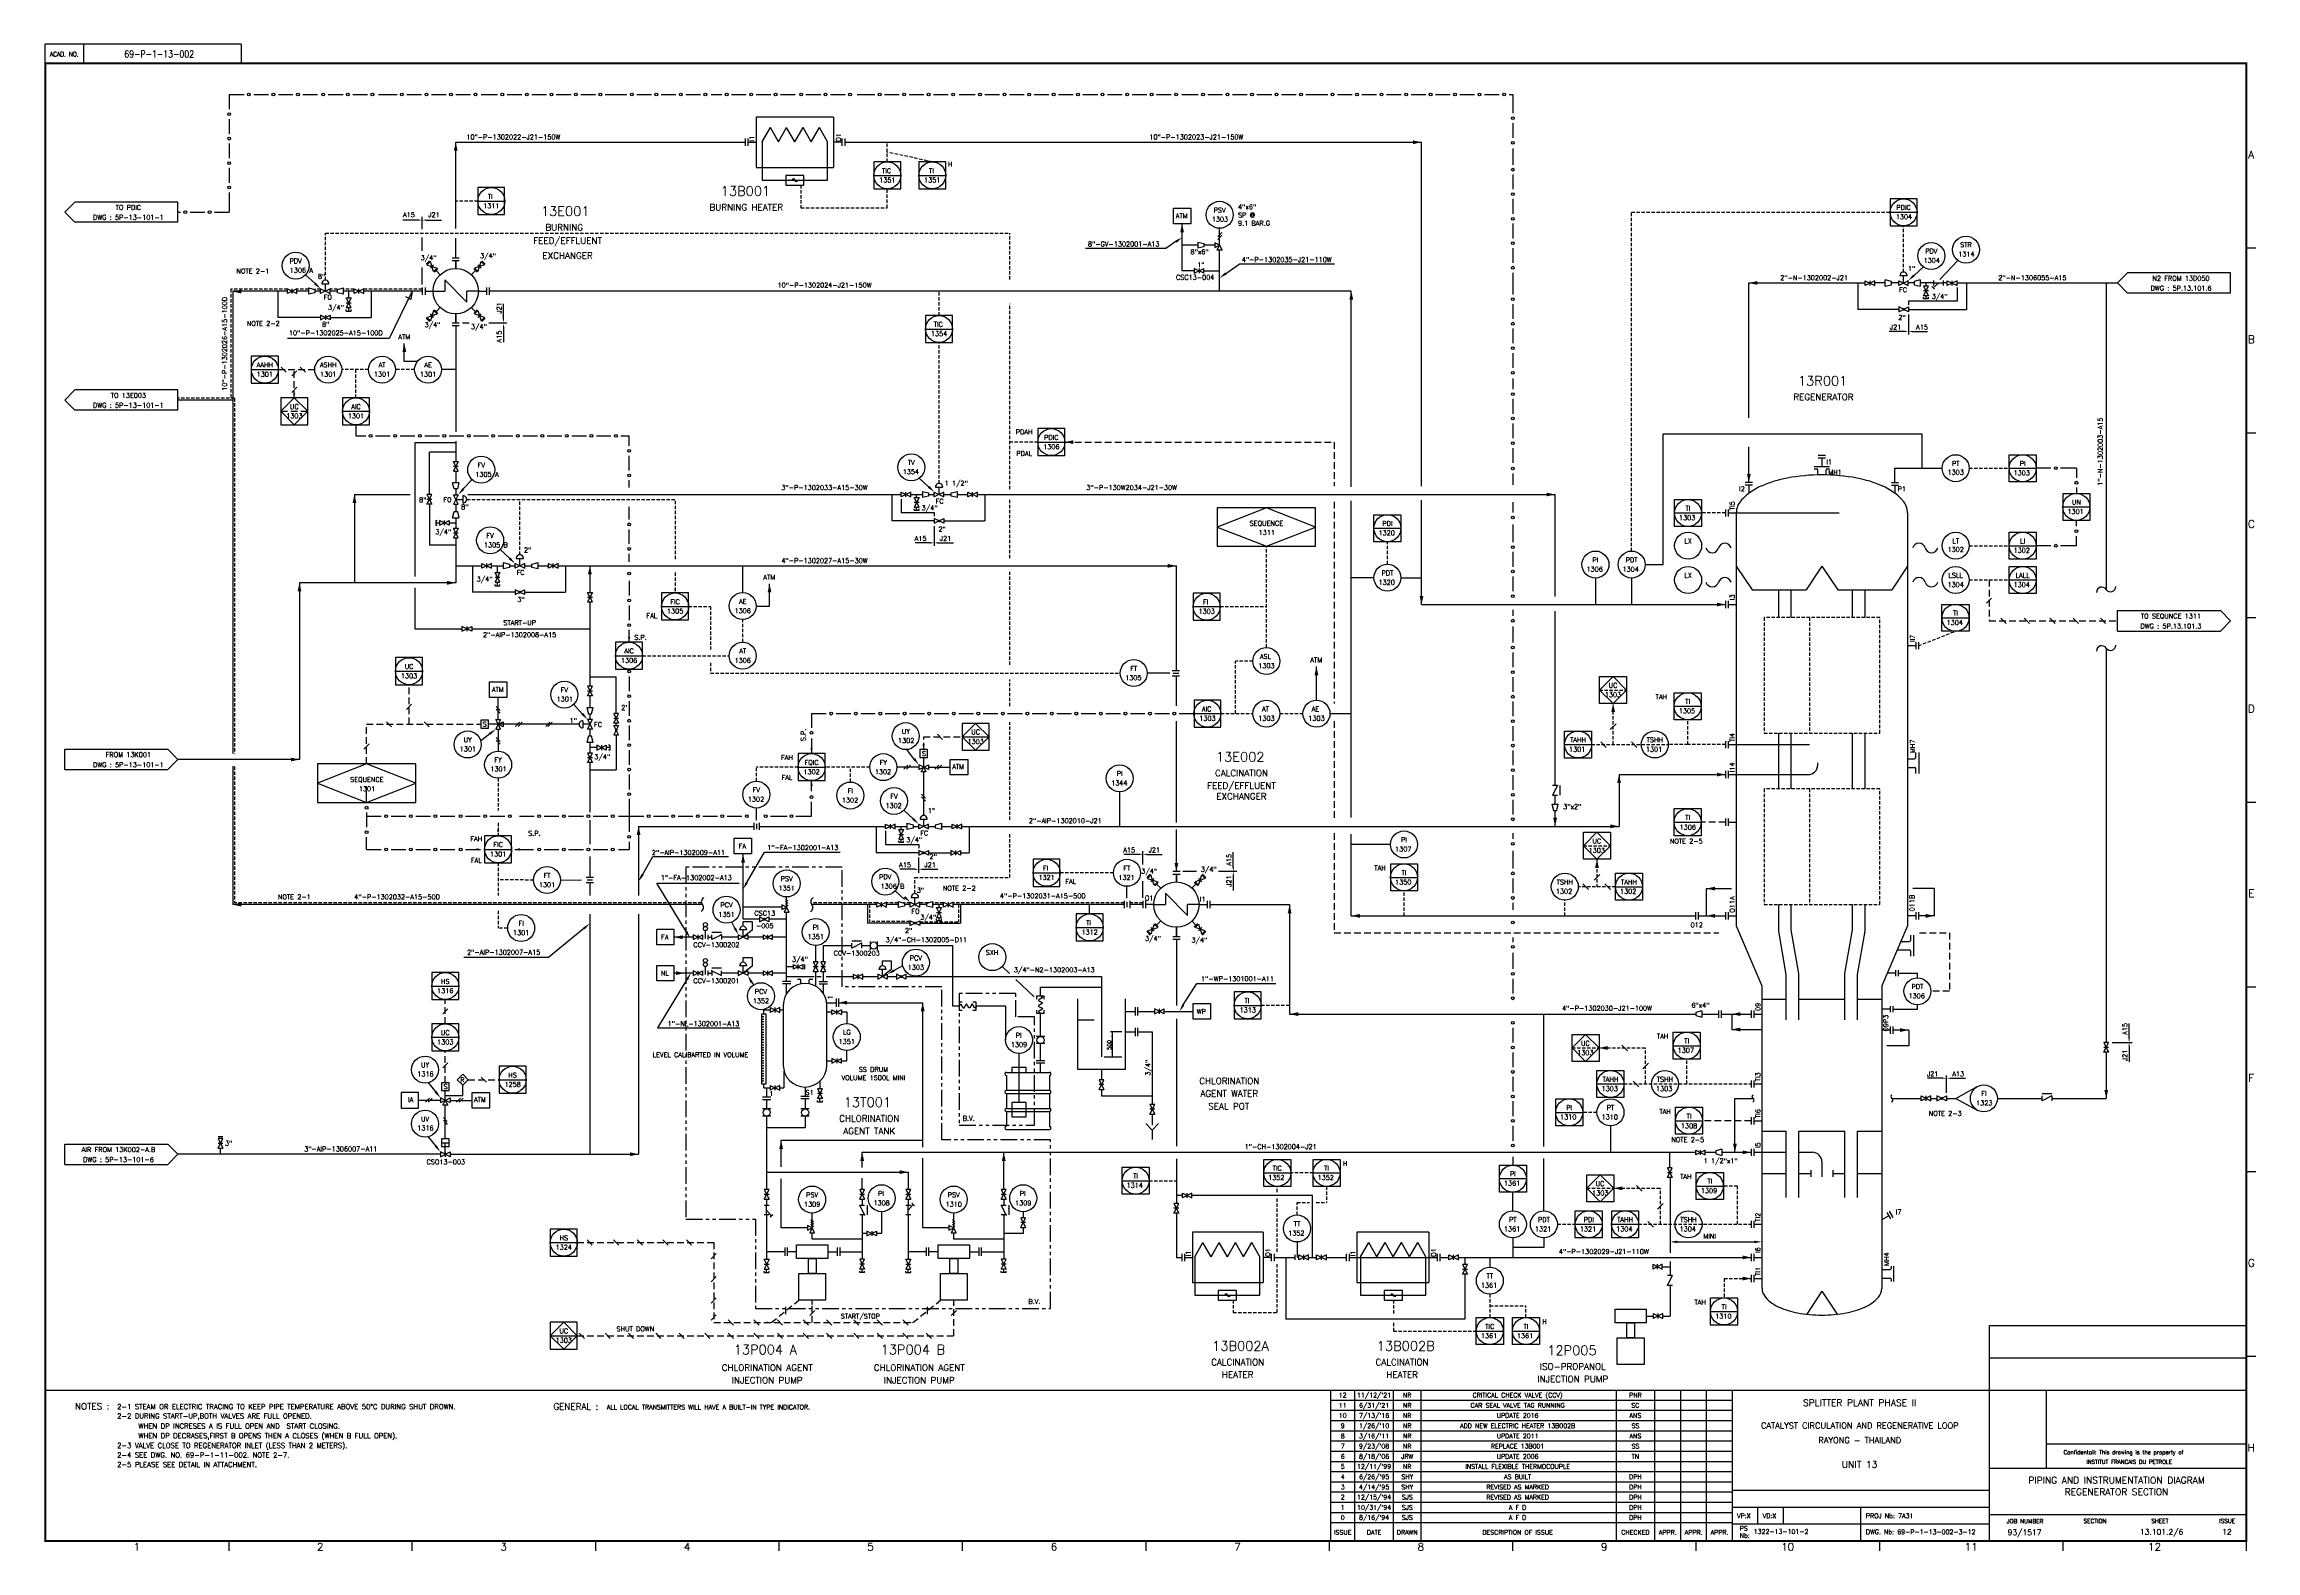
# Model space of a CAD drawing. Extents: x 1820 to 2982, y 1493 to 2284.
import ezdxf
from ezdxf.enums import TextEntityAlignment as Align

# ---------------------------------------------------------------- set-up
doc = ezdxf.new("R2010")
doc.units = 0
doc.header["$LTSCALE"] = 7
doc.header["$MEASUREMENT"] = 0
doc.header["$PDMODE"] = 3
for name, pattern in [('DASHED', [0.75, 0.5, -0.25]), ('HIDDEN', [0.375, 0.25, -0.125]), ('PHANTOM', [2.5, 1.25, -0.25, 0.25, -0.25, 0.25, -0.25])]:
    doc.linetypes.add(name, pattern=pattern)
doc.layers.get('0').update_dxf_attribs({"linetype": 'CONTINUOUS'})
doc.layers.get('DEFPOINTS').update_dxf_attribs({"linetype": 'CONTINUOUS'})
for name, color, linetype in [('ARROWS', 4, 'PHANTOM'), ('DAS', 3, 'DASHED'), ('DIM', 7, 'CONTINUOUS'), ('DWGLMT', 6, 'CONTINUOUS'), ('MAIN_PROCESS', 2, 'CONTINUOUS'), ('MECHANICAL', 6, 'CONTINUOUS'), ('MISC', 1, 'CONTINUOUS'), ('SEC', 7, 'CONTINUOUS'), ('SYM', 7, 'CONTINUOUS'), ('SYMBOL', 6, 'CONTINUOUS'), ('TTBOX', 6, 'CONTINUOUS')]:
    doc.layers.add(name, color=color, linetype=linetype)
doc.styles.add('ENG2', font='SIMPLEX.SHX', dxfattribs={"height": 2.5})
doc.styles.add('ROMANC', font='romanc', dxfattribs={"height": 4.5})
doc.styles.add('S2', font='SIMPLEX', dxfattribs={"width": 0.8})
doc.styles.add('S3', font='SIMPLEX')

# ---------------------------------------------------------------- blocks, each defined once
blk = doc.blocks.new('A3')
at = {"layer": 'SEC'}
blk.add_solid([(0, 0), (4.5, 1), (4.5, -1)], dxfattribs=at)
blk = doc.blocks.new('PSV')
at = {"layer": 'SYM'}
for p, q in [((-1.265, 0), (0, 2.53)), ((1.265, 0), (-1.265, 0)), ((0.6325, 6.9575), (-0.6325, 5.6925)), ((0.6325, 5.6925), (-0.6325, 4.4275)), ((0.6325, 4.4275), (-0.6325, 3.1625)), ((0, 2.53), (0, 7.59)), ((0, 2.53), (2.53, 3.795)), ((0, 2.53), (1.265, 0)), ((2.53, 1.265), (0, 2.53)), ((2.53, 3.795), (2.53, 1.265))]:
    blk.add_line(p, q, dxfattribs=at)
blk = doc.blocks.new('OWS')
for p, q in [((-3.3, 3.5), (0, 0)), ((3.3, 3.5), (0, 0)), ((0, 0), (0, -4.8))]:
    blk.add_line(p, q)
blk = doc.blocks.new('R1')
at = {"color": 4}
for p, q in [((0, 0.82225), (-3.289, 1.6445)), ((-3.289, -1.6445), (-3.289, 1.6445)), ((0, -0.82225), (0, 0.82225)), ((-3.289, -1.6445), (0, -0.82225))]:
    blk.add_line(p, q, dxfattribs=at)
blk = doc.blocks.new('V1')
at = {"color": 4}
for p, q in [((0, -1.3), (0, 1.3)), ((5.1, 0), (0, 0)), ((2.5, 0), (5.5, -2.5)), ((5.1, -1.3), (5.1, 1.3)), ((6.1, -1.8), (4.8, -3.2))]:
    blk.add_line(p, q, dxfattribs=at)

msp = doc.modelspace()

# ---------------------------------------------------------------- linework, layer by layer
for p, q in [((1916.9, 2257.4), (1916.9, 2249.7)), ((1916.9, 2257.4), (1924.7, 2257.4)), ((1929.8, 2257.4), (1937.6, 2257.4)), ((1942.7, 2257.4), (1950.4, 2257.4)), ((1955.6, 2257.4), (1963.3, 2257.4)), ((1968.9, 2257.4), (1976.7, 2257.4)), ((1981.8, 2257.4), (1989.5, 2257.4)), ((1995.4, 2257.4), (2005.1, 2257.4)), ((2010.2, 2257.4), (2017.9, 2257.4)), ((2023.1, 2257.4), (2030.8, 2257.4)), ((2036, 2257.4), (2043.7, 2257.4)), ((2049.3, 2257.4), (2054.9, 2257.4)), ((2054.9, 2257.4), (2057.8, 2257.4)), ((2063, 2257.4), (2070.7, 2257.4)), ((2075.9, 2257.4), (2083.6, 2257.4)), ((2088.7, 2257.4), (2096.5, 2257.4)), ((2101.6, 2257.4), (2109.4, 2257.4)), ((2114.5, 2257.4), (2125.9, 2257.4)), ((2131, 2257.4), (2138.7, 2257.4)), ((2143.9, 2257.4), (2151.6, 2257.4)), ((2156.8, 2257.4), (2164.5, 2257.4)), ((2170.1, 2257.4), (2175.7, 2257.4)), ((2180.8, 2257.4), (2188.6, 2257.4)), ((2193.7, 2257.4), (2201.5, 2257.4)), ((2206.6, 2257.4), (2214.3, 2257.4)), ((2219.9, 2257.4), (2227.7, 2257.4)), ((2232.8, 2257.4), (2240.6, 2257.4)), ((2246.8, 2257.4), (2254.5, 2257.4)), ((2248.4, 2257.4), (2256.1, 2257.4)), ((2261.2, 2257.4), (2269, 2257.4)), ((2274.1, 2257.4), (2281.9, 2257.4)), ((2287, 2257.4), (2294.7, 2257.4)), ((2300.4, 2257.4), (2305.9, 2257.4)), ((2305.9, 2257.4), (2308.8, 2257.4)), ((2314, 2257.4), (2321.7, 2257.4)), ((2326.9, 2257.4), (2334.6, 2257.4)), ((2339.8, 2257.4), (2347.5, 2257.4)), ((2352.6, 2257.4), (2360.4, 2257.4)), ((2365.5, 2257.4), (2373.3, 2257.4)), ((2378.4, 2257.4), (2386.1, 2257.4)), ((2391.3, 2257.4), (2399, 2257.4)), ((2404.2, 2257.4), (2411.9, 2257.4)), ((2417.5, 2257.4), (2423.1, 2257.4)), ((2423.1, 2257.4), (2426, 2257.4)), ((2431.2, 2257.4), (2438.9, 2257.4)), ((2444, 2257.4), (2451.8, 2257.4)), ((2456.9, 2257.4), (2464.7, 2257.4)), ((2469.8, 2257.4), (2477.5, 2257.4)), ((2482.7, 2257.4), (2494.1, 2257.4)), ((2499.2, 2257.4), (2506.9, 2257.4)), ((2512.1, 2257.4), (2519.8, 2257.4)), ((2525, 2257.4), (2532.7, 2257.4)), ((2537.9, 2257.4), (2545.6, 2257.4)), ((2550.7, 2257.4), (2558.5, 2257.4)), ((2563.6, 2257.4), (2571.3, 2257.4)), ((2576.5, 2257.4), (2584.2, 2257.4)), ((2589.4, 2257.4), (2591.4, 2257.4)), ((2591.4, 2257.4), (2591.4, 2247.5)), ((1916.9, 2244.5), (1916.9, 2236.8)), ((2193.7, 2245.5), (2193.7, 2219)), ((2234.5, 2245.5), (2193.7, 2245.5)), ((2234.5, 2245.5), (2234.5, 2219)), ((1916.9, 2231.6), (1916.9, 2223.9)), ((2189.4, 2232.3), (2193.7, 2232.3)), ((2197, 2232.6), (2201.3, 2240.1)), ((2197, 2232.6), (2197, 2212.4)), ((2205.6, 2232.6), (2201.3, 2240.1)), ((2205.6, 2232.6), (2209.8, 2240.1)), ((2214.1, 2232.6), (2209.8, 2240.1)), ((2214.1, 2232.6), (2218.4, 2240.1)), ((2222.7, 2232.6), (2218.4, 2240.1)), ((2222.7, 2232.6), (2227, 2240.1)), ((2231.3, 2232.6), (2227, 2240.1)), ((2231.3, 2212.4), (2231.3, 2232.6)), ((2238.8, 2232.3), (2234.5, 2232.3)), ((2591.4, 2242.3), (2591.4, 2234.6)), ((2591.4, 2229), (2591.4, 2223.4)), ((2591.4, 2223.4), (2591.4, 2220.5)), ((1916.9, 2218.8), (1916.9, 2211)), ((2193.7, 2219), (2234.5, 2219)), ((2197, 2212.4), (2231.3, 2212.4)), ((2255.6, 2214.9), (2269.8, 2214.9)), ((2279.2, 2214.9), (2293.4, 2214.9)), ((2591.4, 2215.3), (2591.4, 2207.6)), ((1889.9, 2200.9), (1835.8, 2200.9)), ((1916.9, 2205.9), (1916.9, 2195.6)), ((2047.5, 2201.4), (2061.6, 2201.4)), ((2591.4, 2202.5), (2591.4, 2194.7)), ((1889.9, 2190.3), (1835.8, 2190.3)), ((1889.9, 2195.6), (1891.2, 2195.6)), ((1896.3, 2195.6), (1904.1, 2195.6)), ((1909.2, 2195.6), (1916.9, 2195.6)), ((2016.3, 2191.4), (2008.2, 2191.4)), ((2018.3, 2186.7), (2018.3, 2193.1)), ((2020.3, 2191.4), (2028.4, 2191.4)), ((2417.6, 2164.8), (2417.6, 2189.5)), ((2438.4, 2184.9), (2436.3, 2182.8)), ((2437.3, 2178.3), (2437.3, 2187.1)), ((2591.4, 2189.6), (2591.4, 2181.8)), ((2789.6, 2195.5), (2803.8, 2195.5)), ((2018.3, 2175.2), (2018.3, 2182.2)), ((2409.1, 2176.5), (2366.9, 2176.5)), ((2414.3, 2180.1), (2409.1, 2176.5)), ((2425.8, 2178.3), (2417.6, 2178.3)), ((2434.8, 2178.3), (2429.1, 2178.3)), ((2438.4, 2183.5), (2436.3, 2181.3)), ((2437.3, 2154.1), (2437.3, 2175.7)), ((2591.4, 2176.7), (2591.4, 2169)), ((1962, 2158.1), (1957, 2162.7)), ((2018.3, 2157.6), (2018.3, 2166.5)), ((2025.6, 2164.9), (2027.8, 2162.7)), ((2035.9, 2170), (2035.9, 2166)), ((2035.9, 2166), (2035.9, 2170)), ((2046.3, 2164.9), (2044.1, 2162.7)), ((2424, 2164.8), (2417.6, 2164.8)), ((2429.1, 2164.8), (2437.3, 2164.8)), ((2440.6, 2163.4), (2447.5, 2168.3)), ((2497.6, 2168.3), (2447.5, 2168.3)), ((2591.4, 2163.8), (2591.4, 2152.4)), ((2798.6, 2162.1), (2794.8, 2162.1)), ((2796.7, 2158.4), (2796.7, 2162.1)), ((2802.2, 2162.3), (2807.1, 2166.9)), ((2815.8, 2160.3), (2825.3, 2170.2)), ((2968.5, 2163.7), (2914.4, 2163.7)), ((1942.5, 2154.1), (1942.5, 2140.3)), ((1965.5, 2157.9), (1969.3, 2157.9)), ((1967.4, 2154.1), (1967.4, 2157.9)), ((1979.7, 2150.5), (1979.7, 2154.1)), ((1991.4, 2154.1), (1991.4, 2140.3)), ((2013, 2154.1), (2001, 2129.3)), ((2012.4, 2149.7), (2009.7, 2151.1)), ((2013, 2154.1), (2012.4, 2149.7)), ((2019.8, 2154.1), (2024.1, 2154.1)), ((2024.1, 2154.1), (2030.2, 2154.1)), ((2030.2, 2160.1), (2041.7, 2148.3)), ((2047.8, 2154.1), (2041.7, 2154.1)), ((2047.8, 2154.1), (2052.1, 2154.1)), ((2715.4, 2158.4), (2776.6, 2158.4)), ((2715.4, 2087.5), (2715.4, 2158.4)), ((2772.7, 2158.4), (2772.7, 2144.5)), ((2807.2, 2150.1), (2807.2, 2150.9)), ((2808.5, 2156.8), (2808.5, 2158.4)), ((2808.5, 2150.1), (2808.5, 2151.7)), ((2809.8, 2150.1), (2809.8, 2150.9)), ((2824.8, 2158.4), (2909.1, 2158.4)), ((2824.8, 2156), (2824.8, 2148.8)), ((2829.7, 2158.4), (2829.7, 2144.5)), ((2903.2, 2158.4), (2903.2, 1997.5)), ((2968.5, 2153.1), (2914.4, 2153.1)), ((1964.9, 2140.3), (1942.5, 2140.3)), ((1969.9, 2140.3), (1991.4, 2140.3)), ((1978.4, 2143.6), (1978.4, 2144.4)), ((1979.7, 2143.6), (1979.7, 2145.5)), ((1980.9, 2143.6), (1980.9, 2144.4)), ((2025.6, 2143.3), (2027.8, 2145.5)), ((2035.9, 2142.2), (2035.9, 2137.2)), ((2035.9, 2137.2), (2035.9, 2142.2)), ((2046.3, 2143.3), (2044.1, 2145.5)), ((2061, 2139.3), (2061, 2147.4)), ((2591.4, 2147.3), (2591.4, 2139.6)), ((2794.2, 2144.5), (2772.7, 2144.5)), ((2799.3, 2148.8), (2799.3, 2146.9)), ((2824.8, 2148.8), (2799.3, 2148.8)), ((2799.3, 2144.5), (2829.7, 2144.5)), ((2799.3, 2141.8), (2799.3, 2131.4)), ((2001, 2129.3), (1947.6, 2129.3)), ((2042.9, 2137.3), (2039.4, 2137.3)), ((2062.8, 2137.3), (2053.3, 2137.3)), ((2061, 2135.3), (2061, 2127.3)), ((2282.8, 2134.2), (2297, 2134.2)), ((2591.4, 2134.4), (2591.4, 2126.7)), ((2797.3, 2132.9), (2789.2, 2132.9)), ((2801.3, 2132.9), (2809.3, 2132.9)), ((2008.9, 2117.1), (2008.9, 2126.6)), ((2015.7, 2117.1), (2008.9, 2117.1)), ((2591.4, 2121.5), (2591.4, 2113.8)), ((1928.5, 2112.9), (1942.7, 2112.9)), ((1944.2, 2114.2), (1946.8, 2111.6)), ((1949.8, 2109.6), (1952.5, 2112.3)), ((1949.8, 2100.9), (1952.5, 2103.6)), ((1954.2, 2114.2), (1956.9, 2111.6)), ((2035.9, 2112.9), (2028.5, 2112.9)), ((2591.4, 2108.2), (2591.4, 2102.6)), ((1889.9, 2102.2), (1835.8, 2102.2)), ((1944, 2091), (1951.1, 2098.1)), ((1951.1, 2098.1), (1958.2, 2091)), ((2591.4, 2097.5), (2591.4, 2089.7)), ((1889.9, 2091.6), (1835.8, 2091.6)), ((1951.1, 2083.9), (1944, 2091)), ((1958.2, 2091), (1951.1, 2083.9)), ((1976.4, 2091), (1990.6, 2091)), ((1983.5, 2083.9), (1983.5, 2078.1)), ((2591.4, 2084.6), (2591.4, 2076.9)), ((1983.5, 2078.1), (1988.7, 2078.1)), ((1993.8, 2078.1), (2001.5, 2078.1)), ((2006.7, 2078.1), (2014.4, 2078.1)), ((2014.4, 2074.5), (2014.4, 2004.2)), ((2035.9, 2074.5), (2014.4, 2074.5)), ((2019.6, 2078.1), (2027.3, 2078.1)), ((2035.9, 2069.6), (2022.1, 2069.6)), ((2022.1, 2047.3), (2022.1, 2069.6)), ((2032.5, 2078.1), (2040.2, 2078.1)), ((2045.3, 2078.1), (2053.1, 2078.1)), ((2058.2, 2078.1), (2066, 2078.1)), ((2071.1, 2078.1), (2078.8, 2078.1)), ((2084, 2078.1), (2091.7, 2078.1)), ((2096.9, 2078.1), (2104.6, 2078.1)), ((2109.8, 2078.1), (2117.5, 2078.1)), ((2122.6, 2078.1), (2127, 2078.1)), ((2127, 2072.8), (2127, 2078.1)), ((2341.8, 2074.8), (2356, 2074.8)), ((2591.4, 2071.7), (2591.4, 2064)), ((2670.3, 2079.1), (2806.3, 2079.1)), ((2670.3, 2010.5), (2670.3, 2079.1)), ((2715.4, 2053.6), (2715.4, 2072.3)), ((2806.3, 2079.1), (2806.3, 2061.1)), ((2127, 2059.9), (2127, 2067.6)), ((2591.4, 2058.4), (2591.4, 2052.3)), ((2753.8, 2066.3), (2753.8, 2062)), ((2792.2, 2053.6), (2792.2, 2061.1)), ((2792.2, 2061.1), (2817, 2061.1)), ((2852.2, 2061.1), (2866.3, 2061.1)), ((2874.1, 2061.1), (2866.3, 2061.1)), ((2887.5, 2061.1), (2879.2, 2061.1)), ((2887.5, 2061.1), (2887.5, 2056.1)), ((2039.7, 2046.6), (2039.7, 2042.8)), ((2039.9, 2050.2), (2044.5, 2055.1)), ((2127, 2050.9), (2127, 2054.8)), ((2265, 2047.3), (2265, 2033.4)), ((2278.1, 2045.7), (2278.1, 2047.3)), ((2284.4, 2051.3), (2279.5, 2055.8)), ((2288, 2051.1), (2291.8, 2051.1)), ((2289.9, 2047.3), (2289.9, 2051.1)), ((2313.9, 2047.3), (2313.9, 2033.4)), ((2715.4, 2052.2), (2715.4, 2047.9)), ((2792.2, 2052.2), (2792.2, 2047.9)), ((2887.5, 2050.9), (2887.5, 2047.9)), ((2022.1, 2042.2), (2022.1, 2020.7)), ((2025.4, 2033.7), (2026.2, 2033.7)), ((2035.9, 2044.7), (2039.7, 2044.7)), ((2127, 2034.2), (2127, 2040.9)), ((2269.9, 2044.9), (2269.9, 2037.8)), ((2269.9, 2037.8), (2287.3, 2037.8)), ((2276.8, 2039), (2276.8, 2039.8)), ((2278.1, 2039), (2278.1, 2040.7)), ((2279.4, 2039), (2279.4, 2039.8)), ((2287.3, 2037.8), (2287.3, 2035.9)), ((2461.9, 2040.3), (2436, 2030.2)), ((2487.7, 2030.2), (2461.9, 2040.3)), ((2591.4, 2043.3), (2591.4, 2037.8)), ((2676.3, 2037.6), (2690.5, 2037.6)), ((2704.5, 2037.6), (2708.8, 2037.6)), ((2708.8, 2037.6), (2708.8, 1820.8)), ((2708.8, 2037.6), (2762.8, 2037.6)), ((2798.8, 2037.6), (2798.8, 1820.8)), ((2880.5, 2040.8), (2894.6, 2040.8)), ((2025.4, 2032.4), (2027.3, 2032.4)), ((2025.4, 2031.2), (2026.2, 2031.2)), ((2032.4, 2032.4), (2035.9, 2032.4)), ((2127, 2021.3), (2127, 2029)), ((2287.3, 2033.4), (2265, 2033.4)), ((2287.3, 2030.7), (2287.3, 2020.3)), ((2292.4, 2033.4), (2313.9, 2033.4)), ((2436, 2030.2), (2461.9, 2020.1)), ((2461.9, 2020.1), (2487.7, 2030.2)), ((2518.4, 2029.6), (2532.6, 2029.6)), ((2591.4, 2031.5), (2591.4, 2023.8)), ((2591.4, 2030), (2591.4, 2022.2)), ((2887.5, 2030.6), (2887.5, 2033.7)), ((2887.5, 2020.4), (2887.5, 2025.4)), ((2035.9, 2020.7), (2022.1, 2020.7)), ((2064.2, 2013.8), (2059.2, 2018.4)), ((2067.7, 2013.6), (2071.5, 2013.6)), ((2069.6, 2009.9), (2069.6, 2013.6)), ((2127, 2012), (2127, 2016.1)), ((2285.3, 2021.9), (2277.3, 2021.9)), ((2289.3, 2021.9), (2297.4, 2021.9)), ((2591.4, 2017.1), (2591.4, 2009.3)), ((2660.9, 2010.5), (2670.3, 2010.5)), ((2852.2, 2020.4), (2866.3, 2020.4)), ((2874.1, 2020.4), (2866.3, 2020.4)), ((2887.5, 2020.4), (2879.2, 2020.4)), ((2044.7, 2009.9), (2044.7, 1996)), ((2056.6, 1999.3), (2056.6, 2000.1)), ((2057.8, 2006.3), (2057.8, 2009.9)), ((2057.8, 1999.3), (2057.8, 2001.2)), ((2059.1, 1999.3), (2059.1, 2000.1)), ((2093.6, 2009.8), (2093.6, 1996)), ((2127, 2001.9), (2127, 1994.2)), ((2186.7, 1995.8), (2186.7, 2009.9)), ((2200.8, 1988.7), (2200.8, 2000.4)), ((2518.4, 2003.6), (2506.5, 2003.6)), ((2532.6, 2003.6), (2543.4, 2003.6)), ((2591.4, 2004.2), (2591.4, 1996.5)), ((2634.8, 2003.4), (2634.8, 1989.5)), ((2653.8, 2003.4), (2653.8, 1989.5)), ((2708.8, 2009.7), (2717.1, 1997.2)), ((2753.8, 2009.7), (2745.5, 1997.2)), ((2753.8, 2009.7), (2762.1, 1997.2)), ((2798.8, 2009.7), (2790.5, 1997.2)), ((2852.2, 2002.4), (2866.3, 2002.4)), ((2014.4, 1998.2), (2014.4, 1976.8)), ((2067.1, 1996), (2044.7, 1996)), ((2072.1, 1996), (2093.6, 1996)), ((2127, 1989), (2127, 1981.3)), ((2144.1, 1988.5), (2158.3, 1988.5)), ((2193.8, 1988.7), (2200.8, 1988.7)), ((2423.4, 1988.4), (2437.6, 1988.4)), ((2704.5, 1989.5), (2708.8, 1989.5)), ((2717.1, 1997.2), (2745.5, 1997.2)), ((2731.1, 1982.7), (2731.1, 1997.2)), ((2737.7, 1982.7), (2737.7, 1997.2)), ((2762.1, 1997.2), (2790.5, 1997.2)), ((2769.9, 1982.7), (2769.9, 1997.2)), ((2776.5, 1982.7), (2776.5, 1997.2)), ((2843, 1992.9), (2840.3, 1990.2)), ((2014.4, 1976.8), (2039.2, 1976.8)), ((2044.3, 1976.8), (2106.4, 1976.8)), ((2127, 1969.7), (2127, 1976.2)), ((2591.4, 1986.8), (2591.4, 1983.6)), ((2591.4, 1978), (2591.4, 1972.4)), ((2816.9, 1982.5), (2831.1, 1982.5)), ((2847.9, 1982.3), (2850.6, 1979.6)), ((2860.1, 1982.3), (2862.8, 1979.6)), ((2873.6, 1982.3), (2876.3, 1979.6)), ((2885.9, 1982.3), (2888.6, 1979.6)), ((2900.2, 1982.3), (2902.9, 1979.6)), ((2909.1, 1986.3), (2963.2, 1986.3)), ((2909.1, 1975.6), (2963.2, 1975.6)), ((2591.4, 1972.4), (2591.4, 1969.5)), ((2591.4, 1964.3), (2591.4, 1956.6)), ((2803.1, 1967.9), (2798.8, 1967.9)), ((2903.2, 1966.6), (2903.2, 1759.5)), ((2004.3, 1954.5), (2018.5, 1954.5)), ((2119.9, 1962.6), (2134.1, 1962.6)), ((2411.1, 1953.5), (2399.3, 1953.5)), ((2488.2, 1939.3), (2488.2, 1956.9)), ((2106.4, 1951.5), (2120.3, 1951.5)), ((2120.3, 1932.2), (2120.3, 1951.5)), ((2127, 1951.7), (2127, 1944)), ((2591.4, 1951.4), (2591.4, 1943.7)), ((2010, 1934.4), (2012.7, 1937.1)), ((2059.3, 1933.8), (2057.2, 1936)), ((2059.3, 1932.4), (2057.2, 1934.6)), ((2058.2, 1929.1), (2058.2, 1940.7)), ((2102.4, 1932.1), (2097.9, 1937)), ((2127, 1938.8), (2127, 1931.1)), ((2222.9, 1932.2), (2222.9, 1924.8)), ((2222.9, 1932.2), (2230.6, 1932.2)), ((2235.8, 1932.2), (2243.5, 1932.2)), ((2248.7, 1932.2), (2256.4, 1932.2)), ((2261.5, 1932.2), (2269.3, 1932.2)), ((2274.4, 1932.2), (2282.2, 1932.2)), ((2287.3, 1932.2), (2295, 1932.2)), ((2300.2, 1932.2), (2307.9, 1932.2)), ((2313.1, 1932.2), (2320.8, 1932.2)), ((2325.9, 1932.2), (2333.7, 1932.2)), ((2338.8, 1932.2), (2346.6, 1932.2)), ((2351.7, 1932.2), (2359.4, 1932.2)), ((2364.6, 1932.2), (2372.3, 1932.2)), ((2377.5, 1932.2), (2385.2, 1932.2)), ((2390.4, 1932.2), (2398.1, 1932.2)), ((2403.2, 1932.2), (2411, 1932.2)), ((2416.1, 1932.2), (2423.9, 1932.2)), ((2423.9, 1932.2), (2438, 1932.2)), ((2495.2, 1932.2), (2506.5, 1932.2)), ((2591.4, 1938.6), (2591.4, 1930.8)), ((2676.2, 1936.1), (2690.4, 1936.1)), ((1999.5, 1927.9), (2002.2, 1925.3)), ((2019.3, 1927.9), (2022, 1925.3)), ((2053.8, 1921.6), (2049, 1917.8)), ((2100.7, 1926.6), (2054.4, 1926.6)), ((2059.3, 1917.6), (2057.2, 1919.7)), ((2059.3, 1916.2), (2057.2, 1918.3)), ((2058.2, 1924.1), (2058.2, 1912.5)), ((2067.3, 1925.5), (2069.4, 1927.7)), ((2068.7, 1925.5), (2070.9, 1927.7)), ((2083.2, 1925.5), (2085.3, 1927.7)), ((2084.3, 1925.5), (2086.5, 1927.7)), ((2102.7, 1928.5), (2102.7, 1924.7)), ((2106.4, 1926.6), (2102.7, 1926.6)), ((2119, 1926, 200000), (2121.5, 1926, 200000)), ((2121.5, 1921, 200000), (2119, 1926, 200000)), ((2121.5, 1926, 200000), (2119, 1921, 200000)), ((2119, 1921, 200000), (2121.5, 1921, 200000)), ((2120.3, 1926), (2120.3, 1927.2)), ((2120.3, 1924.1), (2120.3, 1923.2)), ((2120.3, 1921), (2120.3, 1902.6)), ((2127, 1925.9), (2127, 1918.2)), ((2222.9, 1919.2), (2222.9, 1911.2)), ((2289, 1921.4), (2291.7, 1918.7)), ((2309.1, 1927.1), (2302, 1920)), ((2302, 1920), (2309.1, 1913)), ((2302, 1920), (2316.2, 1920)), ((2316.2, 1920), (2309.1, 1927.1)), ((2309.1, 1913), (2316.2, 1920)), ((2591.4, 1925.7), (2591.4, 1917.9)), ((2645.6, 1926.9), (2642.6, 1923.9)), ((2731.1, 1892.7), (2731.1, 1922)), ((2737.7, 1892.7), (2737.7, 1922)), ((2769.9, 1892.7), (2769.9, 1922)), ((2776.5, 1892.7), (2776.5, 1922)), ((1830.5, 1913.5), (1884.6, 1913.5)), ((1987.7, 1913.6), (1990.4, 1916.3)), ((2110, 1914.4), (2106.4, 1914.4)), ((2116.9, 1914.4), (2115, 1914.4)), ((2116.9, 1915.6), (2116.2, 1915.6)), ((2116.9, 1913.1), (2116.2, 1913.1)), ((2127, 1913.1), (2127, 1905.3)), ((2276.7, 1908.5), (2272.9, 1913.3)), ((2591.4, 1912.8), (2591.4, 1905.1)), ((2618.6, 1916), (2632.8, 1916)), ((2637.6, 1917.4), (2640.5, 1914.5)), ((2653.7, 1917.4), (2656.6, 1914.5)), ((2704.5, 1916), (2708.8, 1916)), ((2708.8, 1916), (2747.3, 1916)), ((2751.6, 1905.2), (2751.6, 1906.3)), ((1830.5, 1902.8), (1884.6, 1902.8)), ((1989.1, 1905.8), (1963.3, 1895.7)), ((1963.3, 1895.7), (1989.1, 1885.5)), ((2014.9, 1895.7), (1989.1, 1905.8)), ((1989.1, 1885.5), (2014.9, 1895.7)), ((2106.4, 1902.6), (2120.3, 1902.6)), ((2127, 1900.2), (2127, 1892.4)), ((2215.8, 1904.1), (2230, 1904.1)), ((2222.9, 1891.4), (2222.9, 1897)), ((2279.2, 1904.1), (2267.7, 1904.1)), ((2271.3, 1903), (2273.5, 1905.2)), ((2272.8, 1903), (2274.9, 1905.2)), ((2281.8, 1878.7), (2281.8, 1901.6)), ((2284.3, 1904.1), (2295.8, 1904.1)), ((2287.6, 1903), (2289.7, 1905.2)), ((2289, 1903), (2291.1, 1905.2)), ((2591.4, 1899.9), (2591.4, 1892.2)), ((2616.2, 1889.4), (2616.2, 1894.4)), ((2704.5, 1900.2), (2708.8, 1900.2)), ((2708.8, 1900.2), (2746.6, 1900.2)), ((1989.1, 1885.5), (1989.1, 1894.1)), ((2127, 1887.5), (2127, 1877.4)), ((2222.9, 1878.4), (2222.9, 1885.8)), ((2280.7, 1889.9), (2282.8, 1887.8)), ((2280.7, 1888.5), (2282.8, 1886.3)), ((2384.8, 1873), (2384.8, 1891.2)), ((2591.4, 1887), (2591.4, 1879.3)), ((1989.1, 1880.3), (1989.1, 1872.5)), ((1989.1, 1878.4), (1996.8, 1878.4)), ((2002, 1878.4), (2009.7, 1878.4)), ((2014.9, 1878.4), (2022.6, 1878.4)), ((2027.7, 1878.4), (2035.5, 1878.4)), ((2041.1, 1878.4), (2048.8, 1878.4)), ((2053.9, 1878.4), (2061.7, 1878.4)), ((2069.5, 1878.4), (2077.2, 1878.4)), ((2082.4, 1878.4), (2090.1, 1878.4)), ((2095.2, 1878.4), (2103, 1878.4)), ((2108.1, 1878.4), (2115.9, 1878.4)), ((2121.5, 1878.4), (2127, 1878.4)), ((2127, 1878.4), (2134.8, 1878.4)), ((2127, 1877.8), (2127, 1870.1)), ((2139.9, 1878.4), (2147.7, 1878.4)), ((2152.8, 1878.4), (2160.5, 1878.4)), ((2165.7, 1878.4), (2173.4, 1878.4)), ((2178.6, 1878.4), (2186.3, 1878.4)), ((2193.9, 1876.2), (2193.9, 1882.6)), ((2201.4, 1878.4), (2210.1, 1878.4)), ((2214.7, 1878.4), (2222.9, 1878.4)), ((2256.8, 1873), (2256.8, 1859.1)), ((2270, 1871.4), (2270, 1873)), ((2276.3, 1876.9), (2271.4, 1881.5)), ((2279.9, 1876.7), (2283.7, 1876.7)), ((2281.8, 1873), (2281.8, 1876.7)), ((2305.7, 1873), (2305.7, 1859.1)), ((2676.2, 1875.2), (2690.4, 1875.2)), ((2704.5, 1875.2), (2708.8, 1875.2)), ((1989.1, 1860.9), (1989.1, 1867.4)), ((1989.1, 1860.9), (1996.8, 1860.9)), ((2002, 1860.9), (2009.7, 1860.9)), ((2014.9, 1860.9), (2022.6, 1860.9)), ((2027.7, 1860.9), (2035.5, 1860.9)), ((2041.1, 1860.9), (2048.8, 1860.9)), ((2051.1, 1860.9), (2065.3, 1860.9)), ((2066.9, 1860.9), (2076.8, 1860.9)), ((2082.4, 1860.9), (2090.1, 1860.9)), ((2095.2, 1860.9), (2103, 1860.9)), ((2108.1, 1860.9), (2115.9, 1860.9)), ((2121.5, 1860.9), (2127, 1860.9)), ((2127, 1864.8), (2127, 1860.9)), ((2261.8, 1870.6), (2261.8, 1863.4)), ((2261.8, 1863.4), (2279.2, 1863.4)), ((2268.7, 1864.7), (2268.7, 1865.4)), ((2270, 1864.7), (2270, 1866.3)), ((2271.2, 1864.7), (2271.2, 1865.4)), ((2279.2, 1863.4), (2279.2, 1861.5)), ((2397, 1853), (2397, 1860)), ((2444.5, 1851.3), (2444.5, 1859.4)), ((2527.2, 1863.5), (2506.5, 1863.5)), ((2591.4, 1869.4), (2591.4, 1866.4)), ((2591.4, 1860.2), (2591.4, 1852.4)), ((2134, 1847.5), (2139.5, 1857.1)), ((2139.5, 1857.1), (2179.3, 1857.1)), ((2186.9, 1824.2), (2186.9, 1858.5)), ((2188.9, 1843.5), (2198.2, 1859.4)), ((2198.2, 1859.4), (2238, 1859.4)), ((2279.2, 1859.1), (2256.8, 1859.1)), ((2277.2, 1850.5), (2269.2, 1850.5)), ((2279.2, 1848.6), (2279.2, 1856.6)), ((2281.2, 1850.5), (2289.3, 1850.5)), ((2284.3, 1859.1), (2296, 1859.1)), ((2301.1, 1859.1), (2305.7, 1859.1)), ((2339.3, 1848.6), (2353.4, 1848.6)), ((2395, 1858.3), (2386.9, 1858.3)), ((2399, 1858.3), (2407.1, 1858.3)), ((2414.6, 1843.8), (2414.6, 1847.8)), ((2414.6, 1847.8), (2414.6, 1843.8)), ((2425.2, 1849.3), (2418, 1849.3)), ((2446.4, 1849.3), (2436.8, 1849.3)), ((2591.4, 1858.6), (2591.4, 1850.9)), ((2637.1, 1847.7), (2634.1, 1844.8)), ((2091, 1844.8), (2102, 1844.9)), ((2141.5, 1843.2), (2184.8, 1843.2)), ((2157, 1817.8), (2141.5, 1843.2)), ((2271.7, 1834.6), (2266.8, 1839.2)), ((2388.6, 1835.2), (2388.6, 1841.5)), ((2397, 1835.4), (2397, 1844.3)), ((2404.2, 1842.7), (2406.4, 1840.5)), ((2408.8, 1837.9), (2420.4, 1826.1)), ((2424.9, 1842.7), (2422.7, 1840.5)), ((2444.5, 1847.3), (2444.5, 1839.3)), ((2527.2, 1846.2), (2541.3, 1846.2)), ((2591.4, 1845.7), (2591.4, 1838)), ((2628.2, 1842.8), (2631.1, 1839.8)), ((2639.8, 1842.8), (2642.7, 1839.8)), ((2645.4, 1841.3), (2659.5, 1841.3)), ((2207.3, 1830.5), (2186.9, 1830.5)), ((2195.5, 1825.4, 200000), (2195.5, 1822.9, 200000)), ((2195.5, 1822.9, 200000), (2200.5, 1825.4, 200000)), ((2200.5, 1822.9, 200000), (2195.5, 1825.4, 200000)), ((2200.5, 1825.4, 200000), (2200.5, 1822.9, 200000)), ((2209.8, 1835.6), (2209.8, 1835.9)), ((2209.8, 1791.6), (2209.8, 1828)), ((2275.3, 1835.7), (2279.1, 1835.7)), ((2277.2, 1831.9), (2277.2, 1835.7)), ((2289.9, 1830.3), (2289.9, 1831.9)), ((2289.9, 1823.6), (2289.9, 1825.2)), ((2369, 1827), (2369, 1831.9)), ((2402.7, 1831.9), (2398.4, 1831.9)), ((2402.7, 1831.9), (2408.8, 1831.9)), ((2426.5, 1831.9), (2420.4, 1831.9)), ((2426.5, 1831.9), (2430.7, 1831.9)), ((2591.4, 1832.8), (2591.4, 1829.2)), ((2704.5, 1826), (2708.8, 1826)), ((2731.1, 1818), (2731.1, 1832)), ((2737.7, 1818.6), (2737.7, 1832)), ((2769.9, 1818.6), (2769.9, 1832)), ((2776.5, 1818), (2776.5, 1832)), ((2803.1, 1826), (2798.8, 1826)), ((2103.3, 1819.4), (2084.7, 1804.2)), ((2160.7, 1814.8), (2150.6, 1814.8)), ((2168.5, 1814.8), (2170.4, 1814.8)), ((2170.4, 1817.4), (2175.5, 1817.4)), ((2184.4, 1814.8), (2175.5, 1814.8)), ((2182.6, 1819.6), (2181, 1822.7)), ((2189.4, 1813.6), (2184.4, 1816.1)), ((2184.4, 1813.6), (2189.4, 1816.1)), ((2184.4, 1816.1), (2184.4, 1813.6)), ((2188.8, 1818.6), (2185.1, 1818.6)), ((2195.5, 1824.2), (2186.9, 1824.2)), ((2186.9, 1823.1), (2191.6, 1823.1)), ((2186.9, 1820.5), (2186.9, 1823.1)), ((2186.9, 1814.8), (2186.9, 1818.6)), ((2191.6, 1818.5), (2186.9, 1814.8)), ((2189.4, 1816.1), (2189.4, 1813.6)), ((2197.4, 1814.8), (2189.4, 1814.8)), ((2191.6, 1823.1), (2191.6, 1818.5)), ((2198.4, 1824.2), (2197.6, 1824.2)), ((2209.8, 1824.2), (2200.5, 1824.2)), ((2209.8, 1814.8), (2202.4, 1814.8)), ((2244.1, 1812.9), (2249.2, 1812.9)), ((2288.6, 1823.6), (2288.6, 1824.4)), ((2291.2, 1823.6), (2291.2, 1824.4)), ((2361.9, 1819.9), (2376.1, 1819.9)), ((2404.2, 1821.1), (2406.4, 1823.3)), ((2414.6, 1815), (2414.6, 1820)), ((2414.6, 1820), (2414.6, 1815)), ((2424.9, 1821.1), (2422.7, 1823.3)), ((2591.4, 1814.6), (2591.4, 1812.2)), ((2708.8, 1820.8), (2722.3, 1789.2)), ((2735.1, 1795.2), (2731.1, 1818)), ((2741.7, 1795.8), (2737.7, 1818.6)), ((2765.9, 1795.8), (2769.9, 1818.6)), ((2772.5, 1795.2), (2776.5, 1818)), ((2798.8, 1820.8), (2785.3, 1789.2)), ((2084.7, 1804.2), (2040.1, 1804.2)), ((2186.9, 1801.6), (2186.9, 1804.2)), ((2186.9, 1804.2), (2191.6, 1804.2)), ((2191.6, 1804.2), (2191.6, 1799.6)), ((2225.1, 1801.8), (2225.1, 1810.4)), ((2229.1, 1801.8), (2229.1, 1810.4)), ((2229.1, 1810.4), (2244.1, 1810.4)), ((2249.2, 1810.4), (2253.7, 1810.4)), ((2257.4, 1810.4), (2297.2, 1810.4)), ((2260.2, 1799.7), (2260.2, 1802.4)), ((2260.2, 1802.4), (2264.8, 1802.4)), ((2264.8, 1802.4), (2264.8, 1797.8)), ((2297.2, 1778.5), (2297.2, 1810.4)), ((2591.4, 1806.6), (2591.4, 1801)), ((2157.4, 1792.5), (2141.9, 1767.1)), ((2160.7, 1795.9), (2150.6, 1795.9)), ((2168.5, 1795.9), (2170.4, 1795.9)), ((2175.5, 1798.5), (2170.4, 1798.5)), ((2184.4, 1795.9), (2175.5, 1795.9)), ((2184.4, 1797.2), (2184.4, 1794.7)), ((2189.4, 1794.7), (2184.4, 1797.2)), ((2184.4, 1794.7), (2189.4, 1797.2)), ((2188.8, 1799.7), (2185.1, 1799.7)), ((2186.9, 1795.9), (2186.9, 1799.7)), ((2191.6, 1799.6), (2186.9, 1795.9)), ((2189.4, 1797.2), (2189.4, 1794.7)), ((2197.4, 1795.9), (2189.4, 1795.9)), ((2191.4, 1791.2), (2192.3, 1789.7)), ((2209.8, 1795.9), (2202.4, 1795.9)), ((2213.3, 1799.3), (2209.8, 1799.3)), ((2209.8, 1794.1), (2224.3, 1794.1)), ((2225.1, 1789.1), (2225.1, 1796.8)), ((2225.6, 1794.1), (2227.9, 1794.1)), ((2229.1, 1791.6), (2229.1, 1796.8)), ((2230.6, 1794.1), (2244.8, 1794.1)), ((2249.9, 1794.1), (2257.7, 1794.1)), ((2257.7, 1792.8), (2262.7, 1795.3)), ((2262.7, 1792.8), (2257.7, 1795.3)), ((2257.7, 1795.3), (2257.7, 1792.8)), ((2262.1, 1797.8), (2258.3, 1797.8)), ((2260.2, 1794.1), (2260.2, 1797.8)), ((2264.8, 1797.8), (2260.2, 1794.1)), ((2262.7, 1795.3), (2262.7, 1792.8)), ((2262.7, 1794.1), (2267.5, 1794.1)), ((2266.2, 1797.3), (2270.8, 1799.9)), ((2267.5, 1795.3, 200000), (2267.5, 1792.8, 200000)), ((2272.5, 1792.8, 200000), (2267.5, 1795.3, 200000)), ((2267.5, 1792.8, 200000), (2272.5, 1795.3, 200000)), ((2270.4, 1794.1), (2269.6, 1794.1)), ((2269.6, 1794.1), (2270.4, 1794.1)), ((2272.5, 1795.3, 200000), (2272.5, 1792.8, 200000)), ((2272.5, 1794.1), (2375.2, 1794.1)), ((2326.9, 1795.7), (2323, 1799.4)), ((2339.8, 1783.4), (2330.2, 1792.5)), ((2375.2, 1794.1), (2375.2, 1752)), ((2418.2, 1779.2), (2425.4, 1790.4)), ((2425.4, 1790.4), (2466.9, 1790.4)), ((2591.4, 1801), (2591.4, 1798.1)), ((2591.4, 1793), (2591.4, 1785.2)), ((2735.1, 1771.3), (2735.1, 1795.2)), ((2741.7, 1771.3), (2741.7, 1795.8)), ((2765.9, 1771.3), (2765.9, 1795.8)), ((2772.5, 1771.3), (2772.5, 1795.2)), ((2792.4, 1795.9), (2788.2, 1795.9)), ((2793.9, 1795.9), (2804, 1795.9)), ((2804, 1793.5), (2804, 1795.9)), ((2023.3, 1789.1), (2037.5, 1789.1)), ((2237.1, 1780.4), (2281.3, 1780.4)), ((2281.3, 1704.5), (2281.3, 1780.4)), ((2300.5, 1778.5), (2297.2, 1778.5)), ((2324.9, 1778.5), (2309.4, 1778.5)), ((2324.9, 1760.8), (2324.9, 1778.5)), ((2343.2, 1783.8), (2343.2, 1788.6)), ((2343.2, 1788.6), (2375.2, 1788.6)), ((2362.6, 1782.4), (2362.6, 1745.4)), ((2387.9, 1745.4), (2387.9, 1782.4)), ((2445, 1779), (2459.2, 1779)), ((2722.3, 1789.2), (2722.3, 1630.3)), ((2722.3, 1782.2), (2735.1, 1782.2)), ((2741.7, 1782.2), (2765.9, 1782.2)), ((2772.5, 1782.2), (2785.3, 1782.2)), ((2785.3, 1789.2), (2785.3, 1630.3)), ((2804, 1777), (2804, 1779.3)), ((2029.1, 1774.5), (2031.8, 1777.2)), ((2141.9, 1767.1), (2185.2, 1767.1)), ((2196.5, 1774.3), (2196.5, 1737.7)), ((2199, 1774.3), (2196.5, 1774.3)), ((2197.8, 1773), (2196.5, 1773)), ((2197.8, 1771.6), (2196.5, 1771.6)), ((2197.8, 1770.3), (2196.5, 1770.3)), ((2197.8, 1768.9), (2196.5, 1768.9)), ((2197.8, 1767.6), (2196.5, 1767.6)), ((2197.8, 1774.3), (2197.8, 1776.5)), ((2201.2, 1776.5), (2197.8, 1776.5)), ((2199, 1737.7), (2199, 1774.3)), ((2208, 1776.5), (2206.3, 1776.5)), ((2231, 1775.5), (2233.6, 1775.5)), ((2238.7, 1775.5), (2241.4, 1775.5)), ((2241.4, 1775.5), (2241.4, 1769.5)), ((2343.2, 1762.6), (2343.2, 1774.9)), ((2362.6, 1771.3), (2371.4, 1771.3)), ((2394.2, 1775.8), (2403.1, 1775.8)), ((2408.2, 1775.8), (2423.4, 1775.8)), ((2591.4, 1767.2), (2591.4, 1759.5)), ((2607.7, 1704.9), (2607.7, 1774.4)), ((2718, 1774.4), (2722.3, 1774.4)), ((2789.6, 1777), (2785.3, 1777)), ((2791, 1777), (2804, 1777)), ((2915.2, 1761.5), (2915.2, 1769.5)), ((2023.3, 1762.2), (2037.5, 1762.2)), ((2197.8, 1766.2), (2196.5, 1766.2)), ((2197.8, 1764.8), (2196.5, 1764.8)), ((2197.8, 1763.5), (2196.5, 1763.5)), ((2197.8, 1762.1), (2196.5, 1762.1)), ((2197.8, 1760.8), (2196.5, 1760.8)), ((2197.8, 1759.4), (2196.5, 1759.4)), ((2197.8, 1758.1), (2196.5, 1758.1)), ((2197.8, 1756.7), (2196.5, 1756.7)), ((2197.8, 1755.4), (2196.5, 1755.4)), ((2241.4, 1749.8), (2241.4, 1755.3)), ((2343.2, 1750.1), (2343.2, 1758.9)), ((2394.2, 1765), (2401.9, 1765)), ((2401.9, 1765), (2401.9, 1726.9)), ((2648.6, 1758), (2651.6, 1755.1)), ((2675.7, 1757.8), (2689.9, 1757.8)), ((2789.6, 1766), (2785.3, 1766)), ((2906.4, 1759.5), (2916.8, 1759.5)), ((2915.2, 1757.5), (2915.2, 1749.4)), ((2029.1, 1746.1), (2031.8, 1748.8)), ((2197.8, 1754), (2196.5, 1754)), ((2197.8, 1752.6), (2196.5, 1752.6)), ((2197.8, 1751.3), (2196.5, 1751.3)), ((2197.8, 1749.9), (2196.5, 1749.9)), ((2197.8, 1748.6), (2196.5, 1748.6)), ((2197.8, 1747.2), (2196.5, 1747.2)), ((2197.8, 1745.9), (2196.5, 1745.9)), ((2197.8, 1744.5), (2196.5, 1744.5)), ((2197.8, 1743.1), (2196.5, 1743.1)), ((2208.4, 1744.5), (2208.4, 1735.7)), ((2231, 1749.8), (2233.6, 1749.8)), ((2238.7, 1749.8), (2241.4, 1749.8)), ((2325.3, 1743.8), (2347.9, 1743.8)), ((2328.2, 1746.4), (2328.2, 1743.8)), ((2335.7, 1746.4), (2328.2, 1746.4)), ((2331.9, 1727.9), (2331.9, 1753.7)), ((2335.7, 1743.8), (2335.7, 1746.4)), ((2362.6, 1745.4), (2387.9, 1745.4)), ((2375.2, 1745.4), (2375.2, 1739.9)), ((2591.4, 1754.3), (2591.4, 1746.6)), ((2662.6, 1748.6), (2659.7, 1745.6)), ((2903.2, 1754.4), (2903.2, 1730.1)), ((2025.4, 1733.5), (2021.6, 1738.4)), ((2030.4, 1731.7), (2039.6, 1731.7)), ((2039.6, 1731.7), (2039.6, 1737)), ((2049.3, 1741.2), (2052, 1738.6)), ((2058.7, 1739.9), (2072.9, 1739.9)), ((2197.8, 1741.8), (2196.5, 1741.8)), ((2197.8, 1740.4), (2196.5, 1740.4)), ((2197.8, 1739.1), (2196.5, 1739.1)), ((2196.5, 1737.7), (2199, 1737.7)), ((2197.8, 1735.7), (2197.8, 1737.7)), ((2197.8, 1735.7), (2201.2, 1735.7)), ((2206.3, 1735.7), (2208.4, 1735.7)), ((2227.3, 1739.2), (2227.3, 1735.2)), ((2325.3, 1742.2), (2325.3, 1734.4)), ((2325.3, 1734.4), (2347.9, 1734.4)), ((2325.3, 1732.7), (2347.9, 1732.7)), ((2325.3, 1732.7), (2325.3, 1724.9)), ((2347.9, 1742.2), (2347.9, 1734.4)), ((2347.9, 1732.7), (2347.9, 1724.9)), ((2375.2, 1734.8), (2375.2, 1731.5)), ((2591.4, 1741.4), (2591.4, 1733.7)), ((2635.6, 1737.7), (2649.8, 1737.7)), ((2654.6, 1739.1), (2657.6, 1736.2)), ((2718, 1737.7), (2722.3, 1737.7)), ((2817.3, 1740.7), (2809.2, 1740.7)), ((2819.3, 1733), (2819.3, 1742.2)), ((2821.3, 1740.7), (2829.3, 1740.7)), ((2824.2, 1730.1), (2835.4, 1736.3)), ((2869.5, 1732.7), (2874.6, 1732.7)), ((2027.9, 1729.1), (2016.4, 1729.1)), ((2020, 1728.1), (2022.2, 1730.2)), ((2021.4, 1728.1), (2023.6, 1730.2)), ((2029.4, 1720.1), (2031.5, 1718)), ((2030.4, 1708.9), (2030.4, 1726.6)), ((2033, 1729.1), (2044.5, 1729.1)), ((2036.3, 1728.1), (2038.4, 1730.2)), ((2037.7, 1728.1), (2039.8, 1730.2)), ((2199.3, 1729.4), (2199.3, 1724.6)), ((2199.3, 1720.8), (2199.3, 1682.2)), ((2219.5, 1729.9), (2219.5, 1724.6)), ((2219.5, 1720.8), (2219.5, 1714.6)), ((2226, 1728.2), (2226, 1729)), ((2227.3, 1728.2), (2227.3, 1730.1)), ((2228.6, 1728.2), (2228.6, 1729)), ((2325.3, 1724.9), (2347.9, 1724.9)), ((2325.3, 1723.2), (2347.9, 1723.2)), ((2325.3, 1723.2), (2325.3, 1715.5)), ((2347.9, 1723.2), (2347.9, 1715.5)), ((2375.2, 1731.5), (2401.9, 1731.5)), ((2401.9, 1721.9), (2401.9, 1716.1)), ((2591.4, 1728.6), (2591.4, 1720.8)), ((2613.9, 1722.8), (2628.1, 1722.8)), ((2708.1, 1701.8), (2708.1, 1730.1)), ((2708.1, 1730.1), (2717.7, 1730.1)), ((2790.5, 1730.1), (2806, 1730.1)), ((2811, 1730.1), (2814.2, 1730.1)), ((2819.3, 1730.1), (2824.2, 1730.1)), ((2824.2, 1730.1), (2835.4, 1723.9)), ((2845.9, 1730.1), (2869.5, 1730.1)), ((2874.6, 1730.1), (2903.2, 1730.1)), ((2025.4, 1705.2), (2021.6, 1710)), ((2029.4, 1718.7), (2031.5, 1716.5)), ((2219.5, 1714.6), (2199.3, 1714.6)), ((2325.3, 1713.8), (2347.9, 1713.8)), ((2591.4, 1715.7), (2591.4, 1707.9)), ((2642.7, 1715.7), (2642.7, 1701.8)), ((2676.9, 1718.4), (2691.1, 1718.4)), ((2718, 1718.4), (2722.3, 1718.4)), ((2722.3, 1712.9), (2735.1, 1712.9)), ((2735.1, 1678.1), (2735.1, 1712.9)), ((2741.7, 1712.9), (2765.9, 1712.9)), ((2741.7, 1678.1), (2741.7, 1712.9)), ((2765.9, 1678.1), (2765.9, 1712.9)), ((2772.5, 1678.1), (2772.5, 1712.9)), ((2772.5, 1712.9), (2785.3, 1712.9)), ((1830.5, 1706.1), (1884.6, 1706.1)), ((1912.2, 1703.9), (1912.2, 1700.8)), ((2028.4, 1706.8), (2032.5, 1706.8)), ((2030.4, 1700.8), (2030.4, 1706.8)), ((2206.9, 1708.1), (2281.3, 1708.1)), ((2206.9, 1694.1), (2206.9, 1708.1)), ((2249.5, 1701.8), (2687.5, 1701.8)), ((2249.5, 1693.8), (2249.5, 1701.8)), ((2281.3, 1662.1), (2281.3, 1698.8)), ((2323.9, 1682.2), (2323.9, 1701.8)), ((2591.4, 1699.4), (2591.4, 1695.1)), ((2607.7, 1671.1), (2607.7, 1698.6)), ((2673.9, 1693.7), (2673.9, 1701.8)), ((2692.5, 1701.8), (2698, 1701.8)), ((2701.3, 1701.8), (2716.6, 1701.8)), ((2718, 1701.8), (2735.1, 1701.8)), ((2741.7, 1701.8), (2748.8, 1701.8)), ((2753.8, 1696.8), (2753.8, 1689)), ((1830.5, 1695.4), (1884.6, 1695.4)), ((2199.3, 1691.4), (2273.7, 1691.4)), ((2206.9, 1662.1), (2206.9, 1687.8)), ((2249.5, 1682.2), (2249.5, 1688.2)), ((2273.7, 1691.4), (2273.7, 1682.2)), ((2386.1, 1686.9), (2400.3, 1686.9)), ((2460.5, 1691), (2474.7, 1691)), ((2486.4, 1691), (2500.6, 1691)), ((2584.3, 1688), (2598.5, 1688)), ((2674, 1688.6), (2674, 1649)), ((2722.3, 1690.6), (2735.1, 1690.6)), ((2741.7, 1690.6), (2748, 1690.6)), ((2748, 1692.4), (2748, 1688.9)), ((2759.6, 1692.4), (2759.6, 1688.9)), ((2759.6, 1690.6), (2765.9, 1690.6)), ((2772.5, 1690.6), (2785.3, 1690.6)), ((2199.3, 1677.2), (2199.3, 1674)), ((2199.3, 1677.2), (2199.3, 1674)), ((2249.5, 1677.2), (2249.5, 1674)), ((2252.1, 1674), (2252.1, 1668.9)), ((2273.7, 1677.2), (2273.7, 1674)), ((2273.7, 1677.2), (2273.7, 1674)), ((2323.9, 1677.2), (2323.9, 1674)), ((2326.5, 1674), (2326.5, 1668.9)), ((2415.8, 1675), (2413.3, 1675)), ((2415.8, 1675), (2413.3, 1675)), ((2413.3, 1669.9), (2415.8, 1675)), ((2413.3, 1675), (2415.8, 1669.9)), ((2417.8, 1679.1), (2414.6, 1679.1)), ((2417.8, 1677.9), (2417.8, 1680.4)), ((2417.8, 1680.4), (2422.8, 1677.9)), ((2422.8, 1680.4), (2417.8, 1677.9)), ((2420.3, 1677.9), (2420.3, 1680.4)), ((2420.3, 1677.9), (2420.3, 1680.4)), ((2422.8, 1677.9), (2422.8, 1680.4)), ((2422.8, 1677.9), (2422.8, 1680.4)), ((2486.2, 1679.1), (2422.8, 1679.1)), ((2486.2, 1646.6), (2486.2, 1679.1)), ((2591.4, 1671.1), (2591.4, 1680.9)), ((2656.4, 1684.4), (2659.3, 1681.4)), ((2670.3, 1674.9), (2667.4, 1672)), ((2687.8, 1684.1), (2702, 1684.1)), ((2199.3, 1668.9), (2199.3, 1649.6)), ((2220.7, 1662.1), (2206.9, 1662.1)), ((2223.2, 1667.2), (2223.2, 1669.9)), ((2249.5, 1668.9), (2249.5, 1649.6)), ((2259.7, 1670.6), (2259.7, 1659.2)), ((2273.7, 1668.9), (2273.7, 1649.6)), ((2295.1, 1662.1), (2281.3, 1662.1)), ((2297.6, 1667.2), (2297.6, 1669.9)), ((2323.9, 1668.9), (2323.9, 1649.6)), ((2334.1, 1670.6), (2334.1, 1667.4)), ((2334.1, 1662.3), (2334.1, 1659.2)), ((2415.8, 1672.5), (2413.3, 1672.5)), ((2415.8, 1672.5), (2413.3, 1672.5)), ((2415.8, 1669.9), (2413.3, 1669.9)), ((2624.2, 1664), (2638.4, 1664)), ((2643.4, 1664), (2657.5, 1664)), ((2662.4, 1665.5), (2665.3, 1662.5)), ((2718, 1664), (2722.3, 1664)), ((2789, 1668.5), (2785.3, 1666.4)), ((2085.6, 1654.4), (2099.8, 1654.4)), ((2105, 1655.8), (2107.6, 1653.1)), ((2118.9, 1655.8), (2121.6, 1653.1)), ((2131.3, 1655.8), (2134, 1653.1)), ((2144.8, 1655.8), (2147.5, 1653.1)), ((2157.1, 1655.8), (2159.8, 1653.1)), ((2223.2, 1656.2), (2223.2, 1659.6)), ((2249.5, 1656.2), (2223.2, 1656.2)), ((2252, 1659.2), (2249.5, 1659.2)), ((2259.7, 1659.2), (2257.1, 1659.2)), ((2297.6, 1656.2), (2297.6, 1659.6)), ((2323.9, 1656.2), (2297.6, 1656.2)), ((2334.1, 1659.2), (2323.9, 1659.2)), ((2423.1, 1659.9), (2423.1, 1633.4)), ((2460.2, 1659.9), (2423.1, 1659.9)), ((2424.3, 1646.9), (2428.5, 1654.4)), ((2432.8, 1646.9), (2428.5, 1654.4)), ((2432.8, 1646.9), (2437.1, 1654.4)), ((2441.4, 1646.9), (2437.1, 1654.4)), ((2441.4, 1646.9), (2445.7, 1654.4)), ((2449.9, 1646.9), (2445.7, 1654.4)), ((2449.9, 1646.9), (2454.2, 1654.4)), ((2458.5, 1646.9), (2454.2, 1654.4)), ((2460.2, 1659.9), (2460.2, 1633.4)), ((2478, 1654.7), (2478, 1646.6)), ((2509.5, 1659.9), (2509.5, 1633.4)), ((2547.3, 1659.9), (2509.5, 1659.9)), ((2511.4, 1646.9), (2515.7, 1654.4)), ((2520, 1646.9), (2515.7, 1654.4)), ((2520, 1646.9), (2524.3, 1654.4)), ((2528.5, 1646.9), (2524.3, 1654.4)), ((2528.5, 1646.9), (2532.8, 1654.4)), ((2537.1, 1646.9), (2532.8, 1654.4)), ((2537.1, 1646.9), (2541.4, 1654.4)), ((2545.7, 1646.9), (2541.4, 1654.4)), ((2547.3, 1659.9), (2547.3, 1633.4)), ((2591.4, 1656.9), (2591.4, 1646.6)), ((2607.7, 1651.8), (2591.4, 1651.8)), ((2607.7, 1656.9), (2607.7, 1651.8)), ((2170.2, 1645.9), (2172.8, 1648.6)), ((2198, 1638.6), (2198, 1639.4)), ((2199.3, 1649.6), (2199.3, 1645.6)), ((2208.8, 1649.6), (2199.3, 1649.6)), ((2199.3, 1638.6), (2199.3, 1640.5)), ((2200.6, 1638.6), (2200.6, 1639.4)), ((2237.7, 1649.6), (2249.5, 1649.6)), ((2248.2, 1638.6), (2248.2, 1639.4)), ((2249.5, 1649.6), (2249.5, 1645.6)), ((2249.5, 1638.6), (2249.5, 1640.5)), ((2250.7, 1638.6), (2250.7, 1639.4)), ((2272.4, 1638.6), (2272.4, 1639.4)), ((2273.7, 1649.6), (2273.7, 1645.6)), ((2283.1, 1649.6), (2273.7, 1649.6)), ((2273.7, 1638.6), (2273.7, 1640.5)), ((2275, 1638.6), (2275, 1639.4)), ((2312.1, 1649.6), (2323.9, 1649.6)), ((2322.6, 1638.6), (2322.6, 1639.4)), ((2323.9, 1649.6), (2323.9, 1645.6)), ((2323.9, 1638.6), (2323.9, 1640.5)), ((2325.1, 1638.6), (2325.1, 1639.4)), ((2418.8, 1646.6), (2423.1, 1646.6)), ((2424.3, 1646.9), (2424.3, 1626.7)), ((2458.5, 1626.7), (2458.5, 1646.9)), ((2464.4, 1646.6), (2460.2, 1646.6)), ((2472.1, 1646.6), (2472.1, 1614.1)), ((2477, 1645.4), (2477, 1647.9)), ((2479, 1645.4), (2479, 1647.9)), ((2484.1, 1647.9), (2479, 1645.4)), ((2479, 1647.9), (2484.1, 1645.4)), ((2481.6, 1645.4), (2481.6, 1647.9)), ((2481.6, 1645.4), (2481.6, 1647.9)), ((2484.1, 1645.4), (2484.1, 1647.9)), ((2484.1, 1645.4), (2484.1, 1647.9)), ((2484.1, 1646.6), (2488.3, 1646.6)), ((2493.4, 1647.9), (2488.3, 1645.4)), ((2488.3, 1647.9), (2493.4, 1645.4)), ((2488.3, 1645.4), (2488.3, 1647.9)), ((2490.9, 1645.4), (2490.9, 1647.9)), ((2490.9, 1645.4), (2490.9, 1647.9)), ((2493.4, 1645.4), (2493.4, 1647.9)), ((2493.4, 1645.4), (2493.4, 1647.9)), ((2493.4, 1646.6), (2503.8, 1646.6)), ((2503.8, 1648.5), (2503.8, 1644.7)), ((2505.3, 1648.5), (2505.3, 1644.7)), ((2505.3, 1646.6), (2509.5, 1646.6)), ((2505.3, 1646.6), (2551.6, 1646.6)), ((2511.4, 1646.9), (2511.4, 1626.7)), ((2545.7, 1626.7), (2545.7, 1646.9)), ((2551.6, 1646.6), (2547.3, 1646.6)), ((2551.6, 1648.5), (2551.6, 1644.7)), ((2553, 1648.5), (2553, 1644.7)), ((2553, 1646.6), (2557.7, 1646.6)), ((2557.7, 1645.4), (2557.7, 1647.9)), ((2557.7, 1647.9), (2562.8, 1645.4)), ((2562.8, 1647.9), (2557.7, 1645.4)), ((2560.2, 1645.4), (2560.2, 1647.9)), ((2560.2, 1645.4), (2560.2, 1647.9)), ((2562.8, 1645.4), (2562.8, 1647.9)), ((2562.8, 1645.4), (2562.8, 1647.9)), ((2565, 1642.8), (2567.5, 1637.8)), ((2565, 1637.8), (2567.5, 1642.8)), ((2567.5, 1642.8), (2565, 1642.8)), ((2567.5, 1640.3), (2565, 1640.3)), ((2567.5, 1640.3), (2565, 1640.3)), ((2566.2, 1646.6), (2566.2, 1642.8)), ((2669.9, 1641.7), (2674, 1641.7)), ((2674, 1644.4), (2674, 1637.1)), ((2718, 1646.6), (2722.3, 1646.6)), ((2170.2, 1633.8), (2172.8, 1636.5)), ((2423.1, 1633.4), (2460.2, 1633.4)), ((2509.5, 1633.4), (2547.3, 1633.4)), ((2567.5, 1637.8), (2565, 1637.8)), ((2567.5, 1637.8), (2565, 1637.8)), ((2566.2, 1637.8), (2566.2, 1614.1)), ((2674, 1632.1), (2674, 1615.8)), ((2718, 1635.5), (2722.3, 1635.5)), ((2753.8, 1628.9), (2745.8, 1616.8)), ((2753.8, 1628.9), (2761.9, 1616.8)), ((2170.2, 1622.6), (2172.8, 1625.3)), ((2170.2, 1613.7), (2172.8, 1616.4)), ((2209.4, 1616.8), (2209.4, 1620.6)), ((2221.9, 1616.1), (2224.6, 1618.8)), ((2283.8, 1616.8), (2283.8, 1620.6)), ((2296.3, 1616.1), (2299, 1618.8)), ((2424.3, 1626.7), (2458.5, 1626.7)), ((2511.4, 1626.7), (2545.7, 1626.7)), ((2661.5, 1615.8), (2665.2, 1615.8)), ((2670.2, 1615.8), (2674, 1615.8)), ((2695.3, 1618.2), (2709.5, 1618.2)), ((2092.7, 1612.6), (2085.6, 1605.5)), ((2085.6, 1605.5), (2099.8, 1605.5)), ((2085.6, 1605.5), (2092.7, 1598.4)), ((2099.8, 1605.5), (2092.7, 1612.6)), ((2092.7, 1598.4), (2099.8, 1605.5)), ((2100.8, 1606.8), (2103.5, 1604.1)), ((2114.4, 1606.8), (2117, 1604.1)), ((2126.7, 1606.8), (2129.4, 1604.1)), ((2141, 1606.8), (2143.6, 1604.1)), ((2153.3, 1606.8), (2156, 1604.1)), ((2166.8, 1606.8), (2169.5, 1604.1)), ((2179.1, 1613.8), (2181.8, 1611.1)), ((2179.1, 1606.8), (2181.8, 1604.1)), ((2192.6, 1613.8), (2195.3, 1611.1)), ((2192.6, 1606.8), (2195.3, 1604.1)), ((2205, 1613.8), (2207.7, 1611.1)), ((2205, 1606.8), (2207.7, 1604.1)), ((2218.5, 1613.8), (2221.2, 1611.1)), ((2218.5, 1606.8), (2221.2, 1604.1)), ((2230.8, 1613.8), (2233.5, 1611.1)), ((2230.8, 1606.8), (2233.5, 1604.1)), ((2245.1, 1613.8), (2247.8, 1611.1)), ((2245.1, 1606.8), (2247.8, 1604.1)), ((2257.4, 1613.8), (2260.1, 1611.1)), ((2257.4, 1606.8), (2260.1, 1604.1)), ((2270.9, 1613.8), (2273.6, 1611.1)), ((2270.9, 1606.8), (2273.6, 1604.1)), ((2283.2, 1606.8), (2285.9, 1604.1)), ((2566.2, 1614.1), (2472.1, 1614.1)), ((2572.2, 1607.9), (2586.4, 1607.9)), ((2591.2, 1607.9), (2605.4, 1607.9))]:
    msp.add_line(p, q)
at = {"color": 7}
for p, q in [((2188, 2234.2), (2188, 2230.4)), ((2189.4, 2234.2), (2189.4, 2230.4)), ((2238.8, 2234.2), (2238.8, 2230.4)), ((2240.3, 2234.2), (2240.3, 2230.4)), ((2022.2, 2170.1), (2020.4, 2168.3)), ((2022.6, 2169.7), (2020.8, 2167.9)), ((2022.6, 2169.7), (2020.8, 2167.9)), ((2020.8, 2167.9), (2026.1, 2166.2)), ((2024.3, 2164.4), (2022.6, 2169.7)), ((2024.3, 2167.9), (2022.6, 2166.2)), ((2026.1, 2166.2), (2024.3, 2164.4)), ((2026.5, 2165.8), (2024.7, 2164)), ((2037.8, 2171.5), (2034, 2171.5)), ((2037.8, 2170), (2034, 2170)), ((2045.4, 2165.8), (2047.2, 2164)), ((2051.1, 2167.9), (2045.7, 2166.2)), ((2045.7, 2166.2), (2047.5, 2164.4)), ((2047.5, 2164.4), (2049.3, 2169.7)), ((2047.5, 2167.9), (2049.3, 2166.2)), ((2049.3, 2169.7), (2051.1, 2167.9)), ((2049.3, 2169.7), (2051.1, 2167.9)), ((2049.6, 2170.1), (2051.4, 2168.3)), ((2424, 2166), (2424, 2163.5)), ((2429.1, 2163.5), (2424, 2166)), ((2424, 2163.5), (2429.1, 2166)), ((2426.5, 2166), (2426.5, 2163.5)), ((2429.1, 2163.5), (2429.1, 2166)), ((2429.1, 2163.5), (2429.1, 2166)), ((1952.5, 2155.4), (1947.5, 2152.8)), ((1947.5, 2155.4), (1952.5, 2152.8)), ((1947.5, 2152.8), (1947.5, 2155.4)), ((1950, 2152.8), (1950, 2155.4)), ((1952.5, 2152.8), (1952.5, 2155.4)), ((1952.5, 2152.8), (1952.5, 2155.4)), ((1970, 2155.4), (1964.9, 2152.8)), ((1964.9, 2155.4), (1970, 2152.8)), ((1964.9, 2152.8), (1964.9, 2155.4)), ((1970, 2152.8), (1970, 2155.4)), ((1970, 2152.8), (1970, 2155.4)), ((1980.9, 2145.5), (1978.4, 2150.5)), ((1980.9, 2150.5), (1978.4, 2145.5)), ((1978.4, 2150.5), (1980.9, 2150.5)), ((1987.6, 2155.4), (1982.5, 2152.8)), ((1982.5, 2155.4), (1987.6, 2152.8)), ((1982.5, 2152.8), (1982.5, 2155.4)), ((1985, 2152.8), (1985, 2155.4)), ((1985, 2152.8), (1985, 2155.4)), ((1987.6, 2152.8), (1987.6, 2155.4)), ((1987.6, 2152.8), (1987.6, 2155.4)), ((2018.3, 2156), (2018.3, 2152.2)), ((2019.8, 2156), (2019.8, 2152.2)), ((2052.1, 2156), (2052.1, 2152.2)), ((2053.5, 2156), (2053.5, 2152.2)), ((2776.6, 2159.6), (2781.6, 2157.1)), ((2781.6, 2159.6), (2776.6, 2157.1)), ((2776.6, 2157.1), (2776.6, 2159.6)), ((2776.6, 2157.1), (2776.6, 2159.6)), ((2779.1, 2157.1), (2779.1, 2159.6)), ((2779.1, 2157.1), (2779.1, 2159.6)), ((2781.6, 2157.1), (2781.6, 2159.6)), ((2787.1, 2158.4), (2781.6, 2158.4)), ((2794.2, 2158.4), (2790.4, 2158.4)), ((2794.2, 2157.1), (2794.2, 2159.6)), ((2794.2, 2157.1), (2794.2, 2159.6)), ((2794.2, 2159.6), (2799.2, 2157.1)), ((2799.2, 2159.6), (2794.2, 2157.1)), ((2799.2, 2157.1), (2799.2, 2159.6)), ((2802.2, 2158.4), (2799.2, 2158.4)), ((2812.6, 2158.4), (2805.5, 2158.4)), ((2807.2, 2151.7), (2809.8, 2156.8)), ((2807.2, 2156.8), (2809.8, 2151.7)), ((2809.8, 2156.8), (2807.2, 2156.8)), ((2809.8, 2154.3), (2807.2, 2154.3)), ((2809.8, 2151.7), (2807.2, 2151.7)), ((2809.8, 2151.7), (2807.2, 2151.7)), ((2809.8, 2150.1), (2807.2, 2150.1)), ((2819.7, 2158.4), (2817.7, 2158.4)), ((2819.7, 2157.1), (2819.7, 2159.6)), ((2819.7, 2157.1), (2819.7, 2159.6)), ((2819.7, 2159.6), (2824.8, 2157.1)), ((2824.8, 2159.6), (2819.7, 2157.1)), ((2822.2, 2157.1), (2822.2, 2159.6)), ((2824.8, 2157.1), (2824.8, 2159.6)), ((1964.9, 2141.5), (1964.9, 2139)), ((1964.9, 2139), (1969.9, 2141.5)), ((1969.9, 2139), (1964.9, 2141.5)), ((1967.4, 2141.5), (1967.4, 2139)), ((1969.9, 2141.5), (1969.9, 2139)), ((1969.9, 2141.5), (1969.9, 2139)), ((1978.4, 2148), (1980.9, 2148)), ((1978.4, 2145.5), (1980.9, 2145.5)), ((1978.4, 2145.5), (1980.9, 2145.5)), ((1978.4, 2143.6), (1980.9, 2143.6)), ((2022.2, 2138.2), (2020.4, 2139.9)), ((2020.8, 2140.3), (2026.1, 2142.1)), ((2022.6, 2138.5), (2020.8, 2140.3)), ((2022.6, 2138.5), (2020.8, 2140.3)), ((2024.3, 2143.9), (2022.6, 2138.5)), ((2024.3, 2140.3), (2022.6, 2142.1)), ((2026.1, 2142.1), (2024.3, 2143.9)), ((2026.5, 2142.4), (2024.7, 2144.2)), ((2045.4, 2142.4), (2047.2, 2144.2)), ((2045.7, 2142.1), (2047.5, 2143.9)), ((2051.1, 2140.3), (2045.7, 2142.1)), ((2047.5, 2143.9), (2049.3, 2138.5)), ((2047.5, 2140.3), (2049.3, 2142.1)), ((2049.3, 2138.5), (2051.1, 2140.3)), ((2049.3, 2138.5), (2051.1, 2140.3)), ((2049.6, 2138.2), (2051.4, 2139.9)), ((2794.2, 2145.8), (2794.2, 2143.3)), ((2794.2, 2145.8), (2794.2, 2143.3)), ((2799.3, 2143.3), (2794.2, 2145.8)), ((2794.2, 2143.3), (2799.3, 2145.8)), ((2799.3, 2145.8), (2799.3, 2143.3)), ((2037.8, 2137.2), (2034, 2137.2)), ((2037.8, 2135.8), (2034, 2135.8)), ((2037.2, 2064.7), (2034.7, 2059.6)), ((2037.2, 2059.6), (2034.7, 2064.7)), ((2034.7, 2064.7), (2037.2, 2064.7)), ((2034.7, 2062.1), (2037.2, 2062.1)), ((2034.7, 2059.6), (2037.2, 2059.6)), ((2034.7, 2059.6), (2037.2, 2059.6)), ((2755.7, 2067.7), (2751.9, 2067.7)), ((2755.7, 2066.3), (2751.9, 2066.3)), ((2020.8, 2042.2), (2023.3, 2047.3)), ((2020.8, 2047.3), (2023.3, 2042.2)), ((2023.3, 2047.3), (2020.8, 2047.3)), ((2037.2, 2047.2), (2034.7, 2042.2)), ((2037.2, 2042.2), (2034.7, 2047.2)), ((2034.7, 2047.2), (2037.2, 2047.2)), ((2269.9, 2048.6), (2275, 2046)), ((2275, 2048.6), (2269.9, 2046)), ((2269.9, 2046), (2269.9, 2048.6)), ((2272.5, 2046), (2272.5, 2048.6)), ((2275, 2046), (2275, 2048.6)), ((2275, 2046), (2275, 2048.6)), ((2279.4, 2045.7), (2276.8, 2040.7)), ((2279.4, 2040.7), (2276.8, 2045.7)), ((2276.8, 2045.7), (2279.4, 2045.7)), ((2287.4, 2048.6), (2292.4, 2046)), ((2292.4, 2048.6), (2287.4, 2046)), ((2287.4, 2046), (2287.4, 2048.6)), ((2292.4, 2046), (2292.4, 2048.6)), ((2292.4, 2046), (2292.4, 2048.6)), ((2305, 2048.6), (2310, 2046)), ((2305, 2046), (2305, 2048.6)), ((2310, 2048.6), (2305, 2046)), ((2307.5, 2046), (2307.5, 2048.6)), ((2307.5, 2046), (2307.5, 2048.6)), ((2310, 2046), (2310, 2048.6)), ((2310, 2046), (2310, 2048.6)), ((2717.3, 2053.6), (2713.5, 2053.6)), ((2717.3, 2052.2), (2713.5, 2052.2)), ((2790.3, 2053.6), (2794.1, 2053.6)), ((2790.3, 2052.2), (2794.1, 2052.2)), ((2023.3, 2044.7), (2020.8, 2044.7)), ((2023.3, 2042.2), (2020.8, 2042.2)), ((2023.3, 2042.2), (2020.8, 2042.2)), ((2025.4, 2033.7), (2025.4, 2031.2)), ((2027.3, 2031.2), (2032.4, 2033.7)), ((2032.4, 2031.2), (2027.3, 2033.7)), ((2027.3, 2033.7), (2027.3, 2031.2)), ((2027.3, 2033.7), (2027.3, 2031.2)), ((2029.8, 2033.7), (2029.8, 2031.2)), ((2032.4, 2033.7), (2032.4, 2031.2)), ((2034.7, 2042.2), (2037.2, 2042.2)), ((2034.7, 2042.2), (2037.2, 2042.2)), ((2276.8, 2043.2), (2279.4, 2043.2)), ((2276.8, 2040.7), (2279.4, 2040.7)), ((2276.8, 2040.7), (2279.4, 2040.7)), ((2276.8, 2039), (2279.4, 2039)), ((2292.4, 2032.2), (2287.3, 2034.7)), ((2287.3, 2032.2), (2292.4, 2034.7)), ((2287.3, 2034.7), (2287.3, 2032.2)), ((2292.4, 2034.7), (2292.4, 2032.2)), ((2292.4, 2034.7), (2292.4, 2032.2)), ((2703.1, 2039.5), (2703.1, 2035.7)), ((2704.5, 2039.5), (2704.5, 2035.7)), ((2034.7, 2029.6), (2037.2, 2029.6)), ((2037.2, 2024.5), (2034.7, 2029.6)), ((2037.2, 2029.6), (2034.7, 2024.5)), ((2034.7, 2027.1), (2037.2, 2027.1)), ((2034.7, 2027.1), (2037.2, 2027.1)), ((2034.7, 2024.5), (2037.2, 2024.5)), ((2034.7, 2024.5), (2037.2, 2024.5)), ((2049.7, 2008.6), (2049.7, 2011.1)), ((2054.7, 2011.1), (2049.7, 2008.6)), ((2049.7, 2011.1), (2054.7, 2008.6)), ((2052.2, 2008.6), (2052.2, 2011.1)), ((2054.7, 2008.6), (2054.7, 2011.1)), ((2054.7, 2008.6), (2054.7, 2011.1)), ((2067.1, 2008.6), (2067.1, 2011.1)), ((2072.2, 2011.1), (2067.1, 2008.6)), ((2067.1, 2011.1), (2072.2, 2008.6)), ((2072.2, 2008.6), (2072.2, 2011.1)), ((2072.2, 2008.6), (2072.2, 2011.1)), ((2084.7, 2008.6), (2084.7, 2011.1)), ((2084.7, 2011.1), (2089.8, 2008.6)), ((2089.8, 2011.1), (2084.7, 2008.6)), ((2087.2, 2008.6), (2087.2, 2011.1)), ((2087.2, 2008.6), (2087.2, 2011.1)), ((2089.8, 2008.6), (2089.8, 2011.1)), ((2089.8, 2008.6), (2089.8, 2011.1)), ((2059.1, 2006.3), (2056.6, 2001.2)), ((2059.1, 2001.2), (2056.6, 2006.3)), ((2056.6, 2006.3), (2059.1, 2006.3)), ((2056.6, 2003.8), (2059.1, 2003.8)), ((2056.6, 2001.2), (2059.1, 2001.2)), ((2056.6, 2001.2), (2059.1, 2001.2)), ((2056.6, 1999.3), (2059.1, 1999.3)), ((2067.1, 1994.7), (2072.1, 1997.3)), ((2072.1, 1994.7), (2067.1, 1997.3)), ((2067.1, 1997.3), (2067.1, 1994.7)), ((2072.1, 1997.3), (2072.1, 1994.7)), ((2072.1, 1997.3), (2072.1, 1994.7)), ((2105.2, 1995.9), (2107.7, 1995.9)), ((2107.7, 1990.9), (2105.2, 1995.9)), ((2107.7, 1995.9), (2105.2, 1990.9)), ((2105.2, 1993.4), (2107.7, 1993.4)), ((2105.2, 1990.9), (2107.7, 1990.9)), ((2105.2, 1990.9), (2107.7, 1990.9)), ((2703.1, 1991.4), (2703.1, 1987.6)), ((2704.5, 1991.4), (2704.5, 1987.6)), ((2039.2, 1978), (2039.2, 1975.5)), ((2039.2, 1975.5), (2044.3, 1978)), ((2044.3, 1975.5), (2039.2, 1978)), ((2041.7, 1978), (2041.7, 1975.5)), ((2044.3, 1978), (2044.3, 1975.5)), ((2044.3, 1978), (2044.3, 1975.5)), ((2803.1, 1969.8), (2803.1, 1966)), ((2804.5, 1969.8), (2804.5, 1966)), ((2412.4, 1954.9), (2416.2, 1954.9)), ((2412.9, 1953.5), (2415.8, 1953.5)), ((2107.7, 1946.6), (2105.2, 1946.6)), ((2105.2, 1941.5), (2107.7, 1946.6)), ((2105.2, 1946.6), (2107.7, 1941.5)), ((2107.7, 1944), (2105.2, 1944)), ((2107.7, 1941.5), (2105.2, 1941.5)), ((2107.7, 1941.5), (2105.2, 1941.5)), ((2412.4, 1952), (2416.2, 1952)), ((2105.2, 1924.1), (2107.7, 1929.1)), ((2105.2, 1929.1), (2107.7, 1924.1)), ((2107.7, 1929.1), (2105.2, 1929.1)), ((2119, 1927.2), (2121.5, 1932.3)), ((2119, 1932.3), (2121.5, 1927.2)), ((2121.5, 1932.3), (2119, 1932.3)), ((2121.5, 1932.3), (2119, 1932.3)), ((2121.5, 1929.7), (2119, 1929.7)), ((2107.7, 1924.1), (2105.2, 1924.1)), ((2107.7, 1924.1), (2105.2, 1924.1)), ((2121.5, 1927.2), (2119, 1927.2)), ((2703.1, 1917.8), (2703.1, 1914.1)), ((2704.5, 1917.8), (2704.5, 1914.1)), ((2105.2, 1911.5), (2107.7, 1906.5)), ((2105.2, 1906.5), (2107.7, 1911.5)), ((2107.7, 1911.5), (2105.2, 1911.5)), ((2107.7, 1909), (2105.2, 1909)), ((2107.7, 1909), (2105.2, 1909)), ((2107.7, 1906.5), (2105.2, 1906.5)), ((2107.7, 1906.5), (2105.2, 1906.5)), ((2110, 1913.1), (2115, 1915.6)), ((2115, 1913.1), (2110, 1915.6)), ((2110, 1915.6), (2110, 1913.1)), ((2112.5, 1915.6), (2112.5, 1913.1)), ((2115, 1915.6), (2115, 1913.1)), ((2115, 1915.6), (2115, 1913.1)), ((2116.9, 1915.6), (2116.9, 1913.1)), ((2703.1, 1902.1), (2703.1, 1898.3)), ((2704.5, 1902.1), (2704.5, 1898.3)), ((2192.5, 1874.9), (2192.5, 1871.1)), ((2193.9, 1874.4), (2193.9, 1871.5)), ((2195.4, 1874.9), (2195.4, 1871.1)), ((2261.8, 1874.2), (2266.9, 1871.7)), ((2266.9, 1874.2), (2261.8, 1871.7)), ((2261.8, 1871.7), (2261.8, 1874.2)), ((2264.3, 1871.7), (2264.3, 1874.2)), ((2266.9, 1871.7), (2266.9, 1874.2)), ((2266.9, 1871.7), (2266.9, 1874.2)), ((2268.7, 1871.4), (2271.2, 1871.4)), ((2271.2, 1866.3), (2268.7, 1871.4)), ((2271.2, 1871.4), (2268.7, 1866.3)), ((2279.2, 1871.7), (2279.2, 1874.2)), ((2279.2, 1874.2), (2284.3, 1871.7)), ((2284.3, 1874.2), (2279.2, 1871.7)), ((2284.3, 1871.7), (2284.3, 1874.2)), ((2284.3, 1871.7), (2284.3, 1874.2)), ((2301.9, 1874.2), (2296.8, 1871.7)), ((2296.8, 1874.2), (2301.9, 1871.7)), ((2296.8, 1871.7), (2296.8, 1874.2)), ((2299.4, 1871.7), (2299.4, 1874.2)), ((2299.4, 1871.7), (2299.4, 1874.2)), ((2301.9, 1871.7), (2301.9, 1874.2)), ((2301.9, 1871.7), (2301.9, 1874.2)), ((2703.1, 1877.1), (2703.1, 1873.3)), ((2704.5, 1877.1), (2704.5, 1873.3)), ((2268.7, 1868.8), (2271.2, 1868.8)), ((2268.7, 1866.3), (2271.2, 1866.3)), ((2268.7, 1866.3), (2271.2, 1866.3)), ((2268.7, 1864.7), (2271.2, 1864.7)), ((2279.2, 1860.4), (2279.2, 1857.8)), ((2284.3, 1857.8), (2279.2, 1860.4)), ((2279.2, 1857.8), (2284.3, 1860.4)), ((2284.3, 1860.4), (2284.3, 1857.8)), ((2284.3, 1860.4), (2284.3, 1857.8)), ((2301.1, 1857.8), (2296, 1860.4)), ((2296, 1857.8), (2301.1, 1860.4)), ((2296, 1860.4), (2296, 1857.8)), ((2298.6, 1860.4), (2298.6, 1857.8)), ((2301.1, 1860.4), (2301.1, 1857.8)), ((2301.1, 1860.4), (2301.1, 1857.8)), ((2400.9, 1847.9), (2399.1, 1846.1)), ((2416.5, 1849.3), (2412.7, 1849.3)), ((2416.5, 1847.8), (2412.7, 1847.8)), ((2428.3, 1847.9), (2430.1, 1846.1)), ((2104.5, 1846.4), (2108.3, 1846.4)), ((2104.5, 1843.5), (2108.3, 1843.5)), ((2105, 1845), (2107.8, 1845)), ((2401.2, 1847.5), (2399.4, 1845.7)), ((2401.2, 1847.5), (2399.4, 1845.7)), ((2399.4, 1845.7), (2404.8, 1843.9)), ((2403, 1842.2), (2401.2, 1847.5)), ((2403, 1845.7), (2401.2, 1843.9)), ((2404.8, 1843.9), (2403, 1842.2)), ((2405.1, 1843.6), (2403.3, 1841.8)), ((2424, 1843.6), (2425.8, 1841.8)), ((2429.7, 1845.7), (2424.4, 1843.9)), ((2424.4, 1843.9), (2426.2, 1842.2)), ((2426.2, 1842.2), (2427.9, 1847.5)), ((2426.2, 1845.7), (2427.9, 1843.9)), ((2427.9, 1847.5), (2429.7, 1845.7)), ((2427.9, 1847.5), (2429.7, 1845.7)), ((2257.2, 1833.2), (2262.3, 1830.6)), ((2262.3, 1833.2), (2257.2, 1830.6)), ((2257.2, 1830.6), (2257.2, 1833.2)), ((2259.7, 1830.6), (2259.7, 1833.2)), ((2262.3, 1830.6), (2262.3, 1833.2)), ((2262.3, 1830.6), (2262.3, 1833.2)), ((2274.7, 1833.2), (2279.7, 1830.6)), ((2279.7, 1833.2), (2274.7, 1830.6)), ((2274.7, 1830.6), (2274.7, 1833.2)), ((2279.7, 1830.6), (2279.7, 1833.2)), ((2279.7, 1830.6), (2279.7, 1833.2)), ((2288.6, 1830.3), (2291.2, 1830.3)), ((2291.2, 1830.3), (2288.6, 1825.2)), ((2291.2, 1825.2), (2288.6, 1830.3)), ((2288.6, 1827.8), (2291.2, 1827.8)), ((2288.6, 1825.2), (2291.2, 1825.2)), ((2288.6, 1825.2), (2291.2, 1825.2)), ((2292.3, 1833.2), (2297.3, 1830.6)), ((2297.3, 1833.2), (2292.3, 1830.6)), ((2292.3, 1830.6), (2292.3, 1833.2)), ((2294.8, 1830.6), (2294.8, 1833.2)), ((2294.8, 1830.6), (2294.8, 1833.2)), ((2297.3, 1830.6), (2297.3, 1833.2)), ((2297.3, 1830.6), (2297.3, 1833.2)), ((2387.2, 1833.8), (2387.2, 1830)), ((2388.6, 1833.3), (2388.6, 1830.5)), ((2390.1, 1833.8), (2390.1, 1830)), ((2397, 1833.8), (2397, 1830)), ((2398.4, 1833.8), (2398.4, 1830)), ((2430.7, 1833.8), (2430.7, 1830)), ((2432.2, 1833.8), (2432.2, 1830)), ((2687.3, 1827.9), (2687.3, 1824.1)), ((2688.8, 1827.9), (2688.8, 1824.1)), ((2703.1, 1827.9), (2703.1, 1824.1)), ((2704.5, 1827.9), (2704.5, 1824.1)), ((2803.1, 1827.9), (2803.1, 1824.1)), ((2804.5, 1827.9), (2804.5, 1824.1)), ((2160.7, 1816.1), (2160.7, 1813.6)), ((2160.7, 1813.6), (2165.7, 1816.1)), ((2165.7, 1813.6), (2160.7, 1816.1)), ((2163.2, 1816.1), (2163.2, 1813.6)), ((2165.7, 1813.6), (2165.7, 1816.1)), ((2165.7, 1813.6), (2165.7, 1816.1)), ((2167.1, 1814.1), (2167.1, 1818.3)), ((2168.5, 1813.6), (2168.5, 1816.1)), ((2168.5, 1814.8), (2170.4, 1814.8)), ((2197.4, 1816.1), (2197.4, 1813.6)), ((2197.4, 1816.1), (2197.4, 1813.6)), ((2202.4, 1816.1), (2197.4, 1813.6)), ((2197.4, 1816.1), (2202.4, 1813.6)), ((2199.9, 1813.6), (2199.9, 1816.1)), ((2202.4, 1813.6), (2202.4, 1816.1)), ((2279.7, 1820.9), (2274.6, 1823.4)), ((2274.6, 1820.9), (2279.7, 1823.4)), ((2274.6, 1823.4), (2274.6, 1820.9)), ((2279.7, 1823.4), (2279.7, 1820.9)), ((2279.7, 1823.4), (2279.7, 1820.9)), ((2288.6, 1823.6), (2291.2, 1823.6)), ((2400.9, 1815.9), (2399.1, 1817.7)), ((2399.4, 1818.1), (2404.8, 1819.9)), ((2401.2, 1816.3), (2399.4, 1818.1)), ((2401.2, 1816.3), (2399.4, 1818.1)), ((2403, 1821.6), (2401.2, 1816.3)), ((2403, 1818.1), (2401.2, 1819.9)), ((2404.8, 1819.9), (2403, 1821.6)), ((2405.1, 1820.2), (2403.3, 1822)), ((2416.5, 1815), (2412.7, 1815)), ((2416.5, 1813.6), (2412.7, 1813.6)), ((2424, 1820.2), (2425.8, 1822)), ((2424.4, 1819.9), (2426.2, 1821.6)), ((2429.7, 1818.1), (2424.4, 1819.9)), ((2426.2, 1821.6), (2427.9, 1816.3)), ((2426.2, 1818.1), (2427.9, 1819.9)), ((2427.9, 1816.3), (2429.7, 1818.1)), ((2427.9, 1816.3), (2429.7, 1818.1)), ((2428.3, 1815.9), (2430.1, 1817.7)), ((2226.3, 1801.8), (2223.8, 1801.8)), ((2223.8, 1801.8), (2226.3, 1796.8)), ((2223.8, 1796.8), (2226.3, 1801.8)), ((2227.8, 1796.8), (2230.3, 1801.8)), ((2227.8, 1801.8), (2230.3, 1796.8)), ((2230.3, 1801.8), (2227.8, 1801.8)), ((2160.7, 1794.7), (2165.7, 1797.2)), ((2165.7, 1794.7), (2160.7, 1797.2)), ((2160.7, 1797.2), (2160.7, 1794.7)), ((2163.2, 1797.2), (2163.2, 1794.7)), ((2165.7, 1794.7), (2165.7, 1797.2)), ((2165.7, 1794.7), (2165.7, 1797.2)), ((2167.1, 1795.2), (2167.1, 1799.4)), ((2168.5, 1794.7), (2168.5, 1797.2)), ((2168.5, 1795.9), (2170.4, 1795.9)), ((2197.4, 1797.2), (2202.4, 1794.7)), ((2202.4, 1797.2), (2197.4, 1794.7)), ((2197.4, 1797.2), (2197.4, 1794.7)), ((2197.4, 1797.2), (2197.4, 1794.7)), ((2199.9, 1794.7), (2199.9, 1797.2)), ((2202.4, 1794.7), (2202.4, 1797.2)), ((2213.3, 1800.5), (2218.4, 1798)), ((2218.4, 1800.5), (2213.3, 1798)), ((2213.3, 1800.5), (2213.3, 1798)), ((2213.3, 1800.5), (2213.3, 1798)), ((2215.8, 1798), (2215.8, 1800.5)), ((2218.4, 1798), (2218.4, 1800.5)), ((2219.3, 1798), (2219.3, 1800.5)), ((2226.3, 1799.3), (2223.8, 1799.3)), ((2223.8, 1796.8), (2226.3, 1796.8)), ((2223.8, 1796.8), (2226.3, 1796.8)), ((2230.3, 1799.3), (2227.8, 1799.3)), ((2227.8, 1796.8), (2230.3, 1796.8)), ((2227.8, 1796.8), (2230.3, 1796.8)), ((2244.8, 1795.3), (2244.8, 1792.8)), ((2244.8, 1795.3), (2244.8, 1792.8)), ((2244.8, 1795.3), (2249.9, 1792.8)), ((2249.9, 1795.3), (2244.8, 1792.8)), ((2247.4, 1792.8), (2247.4, 1795.3)), ((2249.9, 1792.8), (2249.9, 1795.3)), ((2792.4, 1797.4), (2792.4, 1794.3)), ((2793.9, 1797.4), (2793.9, 1794.3)), ((2789.6, 1778.5), (2789.6, 1775.4)), ((2791, 1778.5), (2791, 1775.4)), ((2201.2, 1777.8), (2201.2, 1775.3)), ((2201.2, 1777.8), (2201.2, 1775.3)), ((2206.3, 1777.8), (2201.2, 1775.3)), ((2201.2, 1777.8), (2206.3, 1775.3)), ((2203.8, 1775.3), (2203.8, 1777.8)), ((2206.3, 1775.3), (2206.3, 1777.8)), ((2233.6, 1774.2), (2233.6, 1776.7)), ((2238.7, 1776.7), (2233.6, 1774.2)), ((2233.6, 1776.7), (2238.7, 1774.2)), ((2236.2, 1774.2), (2236.2, 1776.7)), ((2238.7, 1776.7), (2238.7, 1774.2)), ((2238.7, 1776.7), (2238.7, 1774.2)), ((2403.1, 1777.1), (2403.1, 1774.5)), ((2403.1, 1774.5), (2408.2, 1777.1)), ((2408.2, 1774.5), (2403.1, 1777.1)), ((2405.6, 1777.1), (2405.6, 1774.5)), ((2408.2, 1774.5), (2408.2, 1777.1)), ((2408.2, 1774.5), (2408.2, 1777.1)), ((2699.5, 1776.3), (2699.5, 1772.5)), ((2700.9, 1776.3), (2700.9, 1772.5)), ((2716.6, 1776.3), (2716.6, 1772.5)), ((2718, 1776.3), (2718, 1772.5)), ((2789.6, 1767.9), (2789.6, 1764.1)), ((2791, 1767.9), (2791, 1764.1)), ((2901.9, 1759.5), (2904.4, 1754.4)), ((2901.9, 1754.4), (2904.4, 1759.5)), ((2904.4, 1759.5), (2901.9, 1759.5)), ((2904.4, 1756.9), (2901.9, 1756.9)), ((2233.6, 1751.1), (2233.6, 1748.6)), ((2233.6, 1748.6), (2238.7, 1751.1)), ((2238.7, 1748.6), (2233.6, 1751.1)), ((2236.2, 1751.1), (2236.2, 1748.6)), ((2238.7, 1748.6), (2238.7, 1751.1)), ((2238.7, 1748.6), (2238.7, 1751.1)), ((2904.4, 1754.4), (2901.9, 1754.4)), ((2904.4, 1754.4), (2901.9, 1754.4)), ((2201.2, 1736.9), (2206.3, 1734.4)), ((2206.3, 1736.9), (2201.2, 1734.4)), ((2201.2, 1736.9), (2201.2, 1734.4)), ((2201.2, 1736.9), (2201.2, 1734.4)), ((2203.8, 1734.4), (2203.8, 1736.9)), ((2206.3, 1734.4), (2206.3, 1736.9)), ((2228.6, 1735.2), (2226, 1735.2)), ((2226, 1735.2), (2228.6, 1730.1)), ((2226, 1730.1), (2228.6, 1735.2)), ((2228.6, 1732.7), (2226, 1732.7)), ((2376.5, 1739.9), (2374, 1739.9)), ((2374, 1739.9), (2376.5, 1734.8)), ((2374, 1734.8), (2376.5, 1739.9)), ((2376.5, 1737.4), (2374, 1737.4)), ((2374, 1734.8), (2376.5, 1734.8)), ((2374, 1734.8), (2376.5, 1734.8)), ((2716.6, 1739.6), (2716.6, 1735.8)), ((2718, 1739.6), (2718, 1735.8)), ((2228.6, 1730.1), (2226, 1730.1)), ((2228.6, 1730.1), (2226, 1730.1)), ((2228.6, 1728.2), (2226, 1728.2)), ((2400.6, 1721.9), (2403.2, 1726.9)), ((2400.6, 1726.9), (2403.2, 1721.9)), ((2403.2, 1726.9), (2400.6, 1726.9)), ((2403.2, 1724.4), (2400.6, 1724.4)), ((2400.6, 1721.9), (2403.2, 1721.9)), ((2400.6, 1721.9), (2403.2, 1721.9)), ((2716.6, 1720.3), (2716.6, 1716.5)), ((2718, 1720.3), (2718, 1716.5)), ((2811, 1731.4), (2806, 1728.8)), ((2806, 1731.4), (2811, 1728.8)), ((2806, 1728.8), (2806, 1731.4)), ((2806, 1728.8), (2806, 1731.4)), ((2808.5, 1728.8), (2808.5, 1731.4)), ((2808.5, 1728.8), (2808.5, 1731.4)), ((2811, 1728.8), (2811, 1731.4)), ((2814.2, 1731.4), (2814.2, 1728.8)), ((2814.2, 1731.4), (2814.2, 1728.8)), ((2814.2, 1728.8), (2819.3, 1731.4)), ((2819.3, 1728.8), (2814.2, 1731.4)), ((2819.3, 1731.4), (2819.3, 1728.8)), ((1913.5, 1710), (1911, 1710)), ((1913.5, 1709), (1911, 1709)), ((1911, 1709), (1913.5, 1703.9)), ((1911, 1703.9), (1913.5, 1709)), ((1913.5, 1706.5), (1911, 1706.5)), ((1911, 1703.9), (1913.5, 1703.9)), ((1911, 1703.9), (1913.5, 1703.9)), ((2027.9, 1702), (2027.9, 1699.5)), ((2027.9, 1699.5), (2033, 1702)), ((2033, 1699.5), (2027.9, 1702)), ((2030.4, 1702), (2030.4, 1699.5)), ((2033, 1702), (2033, 1699.5)), ((2033, 1702), (2033, 1699.5)), ((2687.5, 1703), (2692.5, 1700.5)), ((2692.5, 1703), (2687.5, 1700.5)), ((2687.5, 1700.5), (2687.5, 1703)), ((2690, 1700.5), (2690, 1703)), ((2690, 1700.5), (2690, 1703)), ((2692.5, 1700.5), (2692.5, 1703)), ((2692.5, 1700.5), (2692.5, 1703)), ((2716.6, 1703.7), (2716.6, 1699.9)), ((2718, 1703.7), (2718, 1699.9)), ((2672.6, 1688.6), (2675.2, 1693.7)), ((2672.6, 1693.7), (2675.2, 1688.6)), ((2675.2, 1693.7), (2672.6, 1693.7)), ((2675.2, 1693.7), (2672.6, 1693.7)), ((2675.2, 1691.1), (2672.6, 1691.1)), ((2675.2, 1691.1), (2672.6, 1691.1)), ((2675.2, 1688.6), (2672.6, 1688.6)), ((2198, 1682.2), (2200.6, 1677.2)), ((2198, 1677.2), (2200.6, 1682.2)), ((2200.6, 1682.2), (2198, 1682.2)), ((2200.6, 1679.7), (2198, 1679.7)), ((2198, 1677.2), (2200.6, 1677.2)), ((2198, 1677.2), (2200.6, 1677.2)), ((2199.3, 1677.2), (2199.3, 1674)), ((2250.7, 1682.2), (2248.2, 1682.2)), ((2248.2, 1677.2), (2250.7, 1682.2)), ((2248.2, 1682.2), (2250.7, 1677.2)), ((2250.7, 1679.7), (2248.2, 1679.7)), ((2248.2, 1677.2), (2250.7, 1677.2)), ((2248.2, 1677.2), (2250.7, 1677.2)), ((2249.5, 1677.2), (2249.5, 1674)), ((2272.4, 1677.2), (2275, 1682.2)), ((2272.4, 1682.2), (2275, 1677.2)), ((2275, 1682.2), (2272.4, 1682.2)), ((2275, 1679.7), (2272.4, 1679.7)), ((2272.4, 1677.2), (2275, 1677.2)), ((2272.4, 1677.2), (2275, 1677.2)), ((2273.7, 1677.2), (2273.7, 1674)), ((2322.6, 1682.2), (2325.1, 1677.2)), ((2322.6, 1677.2), (2325.1, 1682.2)), ((2325.1, 1682.2), (2322.6, 1682.2)), ((2325.1, 1679.7), (2322.6, 1679.7)), ((2322.6, 1677.2), (2325.1, 1677.2)), ((2322.6, 1677.2), (2325.1, 1677.2)), ((2323.9, 1677.2), (2323.9, 1674)), ((2332.8, 1662.3), (2335.3, 1667.4)), ((2332.8, 1667.4), (2335.3, 1662.3)), ((2335.3, 1667.4), (2332.8, 1667.4)), ((2335.3, 1664.9), (2332.8, 1664.9)), ((2332.8, 1662.3), (2335.3, 1662.3)), ((2332.8, 1662.3), (2335.3, 1662.3)), ((2716.6, 1665.9), (2716.6, 1662.1)), ((2718, 1665.9), (2718, 1662.1)), ((2790, 1666.9), (2788.1, 1670.2)), ((2791.2, 1667.6), (2789.3, 1670.9)), ((2257.1, 1657.9), (2252, 1660.4)), ((2252, 1657.9), (2257.1, 1660.4)), ((2252, 1660.4), (2252, 1657.9)), ((2252, 1660.4), (2252, 1657.9)), ((2254.6, 1660.4), (2254.6, 1657.9)), ((2257.1, 1660.4), (2257.1, 1657.9)), ((2198, 1645.6), (2200.6, 1645.6)), ((2200.6, 1645.6), (2198, 1640.5)), ((2200.6, 1640.5), (2198, 1645.6)), ((2198, 1643), (2200.6, 1643)), ((2198, 1640.5), (2200.6, 1640.5)), ((2198, 1640.5), (2200.6, 1640.5)), ((2198, 1638.6), (2200.6, 1638.6)), ((2250.7, 1645.6), (2248.2, 1645.6)), ((2248.2, 1640.5), (2250.7, 1645.6)), ((2248.2, 1645.6), (2250.7, 1640.5)), ((2250.7, 1643), (2248.2, 1643)), ((2250.7, 1640.5), (2248.2, 1640.5)), ((2250.7, 1640.5), (2248.2, 1640.5)), ((2250.7, 1638.6), (2248.2, 1638.6)), ((2272.4, 1645.6), (2275, 1645.6)), ((2275, 1640.5), (2272.4, 1645.6)), ((2275, 1645.6), (2272.4, 1640.5)), ((2272.4, 1643), (2275, 1643)), ((2272.4, 1640.5), (2275, 1640.5)), ((2272.4, 1640.5), (2275, 1640.5)), ((2272.4, 1638.6), (2275, 1638.6)), ((2325.1, 1645.6), (2322.6, 1645.6)), ((2322.6, 1645.6), (2325.1, 1640.5)), ((2322.6, 1640.5), (2325.1, 1645.6)), ((2325.1, 1643), (2322.6, 1643)), ((2325.1, 1640.5), (2322.6, 1640.5)), ((2325.1, 1640.5), (2322.6, 1640.5)), ((2325.1, 1638.6), (2322.6, 1638.6)), ((2417.4, 1648.5), (2417.4, 1644.7)), ((2418.8, 1648.5), (2418.8, 1644.7)), ((2464.4, 1648.5), (2464.4, 1644.7)), ((2465.9, 1648.5), (2465.9, 1644.7)), ((2579.3, 1646.6), (2579.3, 1641.5)), ((2664.9, 1643), (2669.9, 1640.5)), ((2669.9, 1643), (2664.9, 1640.5)), ((2664.9, 1643), (2664.9, 1640.5)), ((2664.9, 1643), (2664.9, 1640.5)), ((2667.4, 1640.5), (2667.4, 1643)), ((2669.9, 1640.5), (2669.9, 1643)), ((2716.6, 1648.5), (2716.6, 1644.7)), ((2718, 1648.5), (2718, 1644.7)), ((2674, 1637.5), (2674, 1637.1)), ((2716.6, 1637.4), (2716.6, 1633.6)), ((2718, 1637.4), (2718, 1633.6)), ((2665.2, 1617.1), (2665.2, 1614.5)), ((2665.2, 1617.1), (2665.2, 1614.5)), ((2665.2, 1617.1), (2670.2, 1614.5)), ((2670.2, 1617.1), (2665.2, 1614.5)), ((2667.7, 1614.5), (2667.7, 1617.1)), ((2670.2, 1614.5), (2670.2, 1617.1))]:
    msp.add_line(p, q, dxfattribs=at)
at = {"color": 3, "linetype": 'HIDDEN'}
for p, q in [((2262.7, 2222), (2262.7, 2232.3)), ((2286.3, 2222), (2262.7, 2227.1)), ((2217.3, 2209.8), (2217.3, 2197.8)), ((2047.5, 2201.4), (2035.9, 2201.4)), ((2217.3, 2197.8), (2262.7, 2197.8)), ((2262.7, 2197.8), (2262.7, 2207.8)), ((2653.8, 2195.5), (2789.6, 2195.5)), ((2653.8, 2017.6), (2653.8, 2195.5)), ((2796.7, 2164.1), (2796.7, 2188.4)), ((1967.4, 2184.5), (2327, 2184.5)), ((1967.4, 2159.9), (1967.4, 2184.5)), ((2327, 2160.2), (2327, 2184.5)), ((1917.7, 2155.1), (1917.7, 2097.9)), ((1947.5, 2155.1), (1917.7, 2155.1)), ((1958.6, 2155.1), (1952.5, 2155.1)), ((1964.9, 2155.1), (1961.9, 2155.1)), ((1973.7, 2155.1), (1970, 2155.1)), ((1982.5, 2155.1), (1977, 2155.1)), ((2018.3, 2155.1), (1987.6, 2155.1)), ((2289.9, 2141.3), (2289.9, 2154.1)), ((2327, 2050.1), (2327, 2147.4)), ((2289.9, 2053.1), (2289.9, 2127.1)), ((1990.1, 2112.9), (1975.9, 2112.9)), ((1983.5, 2098.1), (1983.5, 2112.9)), ((2014.3, 2112.9), (2004.3, 2112.9)), ((1919.7, 2097.9), (1889.9, 2097.9)), ((1919.7, 2097.9), (1919.7, 1911.3)), ((2341.8, 2074.8), (2327, 2074.8)), ((2831.2, 2061.1), (2852.2, 2061.1)), ((2041.7, 2044.7), (2151.4, 2044.7)), ((2069.6, 2015.6), (2069.6, 2044.7)), ((2151.4, 2013.4), (2151.4, 2044.7)), ((2327, 2013.9), (2327, 2044.5)), ((2703.1, 2037.6), (2690.5, 2037.6)), ((2525.5, 2010.7), (2525.5, 2022.5)), ((2461.9, 1966.9), (2461.9, 2020.1)), ((2831.2, 2020.4), (2852.2, 2020.4)), ((2151.4, 1996.7), (2151.4, 2007.2)), ((2327, 1957.8), (2327, 2006.6)), ((2831.2, 2002.4), (2852.2, 2002.4)), ((2158.3, 1988.5), (2169.8, 1988.5)), ((2169.8, 1988.5), (2169.8, 1965.9)), ((2437.6, 1988.4), (2461.9, 1988.4)), ((2186.7, 1969.7), (2186.7, 1981.6)), ((2723.4, 1982.7), (2723.4, 1922)), ((2784.2, 1982.7), (2723.4, 1982.7)), ((2747.2, 1982.7), (2747.2, 1922)), ((2784.2, 1922), (2784.2, 1982.7)), ((2804.5, 1967.9), (2824, 1975.5)), ((2134.1, 1962.6), (2179.6, 1962.6)), ((2169.8, 1958.8), (2169.8, 1953.5)), ((2169.8, 1953.5), (2385.1, 1953.5)), ((2445.6, 1932.2), (2445.6, 1959.8)), ((2454.8, 1959.8), (2445.6, 1959.8)), ((2327, 1936.2), (2327, 1950.2)), ((2637, 1944.6), (2651.2, 1944.6)), ((2438, 1932.2), (2454.8, 1932.2)), ((2469, 1932.2), (2481.1, 1932.2)), ((2644.1, 1916), (2644.1, 1937.5)), ((2327, 1876.4), (2327, 1927.8)), ((2683.3, 1916), (2683.3, 1929)), ((2723.4, 1922), (2784.2, 1922)), ((2632.8, 1916), (2673.1, 1916)), ((2683.3, 1916), (2673.1, 1916)), ((2703.1, 1916), (2683.3, 1916)), ((1919.7, 1904.5), (1919.7, 1832.9)), ((2058.2, 1898.3), (2058.2, 1881.4)), ((2215.8, 1904.1), (2193.9, 1904.1)), ((2193.9, 1896.8), (2193.9, 1904.1)), ((2253.5, 1904.1), (2230, 1904.1)), ((2243.3, 1896.3), (2243.3, 1904.1)), ((2784.2, 1892.7), (2723.4, 1892.7)), ((2723.4, 1892.7), (2723.4, 1832)), ((2747.2, 1892.7), (2747.2, 1832)), ((2784.2, 1832), (2784.2, 1892.7)), ((2058.2, 1874.8), (2058.2, 1868)), ((2327, 1846.2), (2327, 1869.5)), ((2628.5, 1862.8), (2642.7, 1862.8)), ((2058.2, 1853.9), (2058.2, 1836.6)), ((2381.5, 1848.6), (2353.4, 1848.6)), ((2635.6, 1855.7), (2635.6, 1841.3)), ((2076.8, 1844.8), (2058.2, 1844.9)), ((2277.2, 1846.2), (2327, 1846.2)), ((2277.2, 1837.7), (2277.2, 1846.2)), ((2534.2, 1826), (2534.2, 1839.1)), ((2645.4, 1841.3), (2625.8, 1841.3)), ((2165, 1832.9), (1919.7, 1832.9)), ((2058.2, 1828.7), (2058.2, 1819.6)), ((2257.2, 1832.9), (2223, 1832.9)), ((2253.3, 1831.9), (2253.3, 1823)), ((2268.4, 1832.9), (2262.3, 1832.9)), ((2274.7, 1832.9), (2271, 1832.9)), ((2284.2, 1832.9), (2279.7, 1832.9)), ((2292.3, 1832.9), (2286.7, 1832.9)), ((2387.2, 1832.9), (2297.3, 1832.9)), ((2300.1, 1831.9), (2300.1, 1822.9)), ((2397, 1832.9), (2390.1, 1832.9)), ((2397, 1832.9), (2390.1, 1832.9)), ((2618.7, 1826), (2618.7, 1834.2)), ((2723.4, 1832), (2784.2, 1832)), ((2063.2, 1819.6), (2058.2, 1819.6)), ((2274.6, 1823), (2253.3, 1823)), ((2279.7, 1822.9), (2300.1, 1822.9)), ((2474.1, 1779), (2459.2, 1779)), ((2622.5, 1756.6), (2661.1, 1756.6)), ((2661.1, 1737.7), (2661.1, 1756.6)), ((2682.8, 1737.7), (2682.8, 1750.7)), ((2649.8, 1737.7), (2716.6, 1737.7)), ((2635.6, 1722.8), (2628.1, 1722.8)), ((2400.3, 1686.9), (2414.6, 1686.9)), ((2486.4, 1691), (2474.7, 1691)), ((2467.6, 1680.8), (2467.6, 1683.9)), ((2467.6, 1649.6), (2467.6, 1677.5)), ((2478, 1668.9), (2478, 1675.4)), ((2478, 1675.4), (2484.6, 1675.4)), ((2488, 1675.4), (2493.5, 1675.4)), ((2493.5, 1683.9), (2493.5, 1675.4)), ((2630.2, 1682.9), (2668.9, 1682.9)), ((2668.9, 1664), (2668.9, 1682.9)), ((2709.5, 1684.1), (2702, 1684.1)), ((2709.5, 1664), (2709.5, 1684.1)), ((2614.8, 1664), (2624.2, 1664)), ((2657.5, 1664), (2716.6, 1664)), ((2467.6, 1617.6), (2467.6, 1643.9)), ((2579.3, 1627.3), (2579.3, 1615)), ((2702.4, 1635.5), (2702.4, 1625.3)), ((2702.4, 1635.5), (2716.6, 1635.5)), ((2444.5, 1624.2), (2444.5, 1617.6)), ((2444.5, 1617.6), (2467.6, 1617.6)), ((2528.6, 1624.2), (2528.6, 1616.6)), ((2579.3, 1621.2), (2598.3, 1621.2)), ((2598.3, 1615), (2598.3, 1621.2)), ((2528.6, 1612.3), (2528.6, 1607.9)), ((2528.6, 1607.9), (2572.2, 1607.9))]:
    msp.add_line(p, q, dxfattribs=at)
at = {"color": 1}
for p, q in [((2543.4, 2051.6), (2543.4, 2232.3)), ((1918.7, 2154.1), (1918.7, 1911.3)), ((1947.5, 2154.1), (1918.7, 2154.1)), ((1958.6, 2154.1), (1952.5, 2154.1)), ((1964.9, 2154.1), (1961.9, 2154.1)), ((1973.7, 2154.1), (1970, 2154.1)), ((1982.5, 2154.1), (1977, 2154.1)), ((2018.3, 2154.1), (1987.6, 2154.1)), ((2506.5, 2154.1), (2053.5, 2154.1)), ((2506.5, 2051.4), (2506.5, 2154.1)), ((2035.9, 2135.8), (2035.9, 2080.2)), ((1918.7, 2096.9), (1889.9, 2096.9)), ((2035.9, 2075.3), (2035.9, 2064.7)), ((2035.9, 2059.6), (2035.9, 2053.5)), ((1982.7, 2047.3), (1982.7, 2000.9)), ((1982.7, 2047.3), (2011.9, 2047.3)), ((2035.9, 2050.2), (2035.9, 2047.2)), ((2042.2, 2047.3), (2269.9, 2047.3)), ((2275, 2047.3), (2281.1, 2047.3)), ((2284.4, 2047.3), (2287.4, 2047.3)), ((2292.4, 2047.3), (2296.2, 2047.3)), ((2299.5, 2047.3), (2305, 2047.3)), ((2310, 2047.3), (2613.6, 2047.3)), ((2613.6, 1993.8), (2613.6, 2047.3)), ((2035.9, 2042.2), (2035.9, 2038.4)), ((2035.9, 2035.1), (2035.9, 2029.6)), ((2506.5, 1877.6), (2506.5, 2044)), ((2543.4, 1989.5), (2543.4, 2044.3)), ((2035.9, 2024.5), (2035.9, 2000.9)), ((1953.8, 2000.9), (1953.8, 1908.1)), ((2035.9, 2000.9), (1953.8, 2000.9)), ((2035.9, 2009.9), (2049.7, 2009.9)), ((2054.7, 2009.9), (2060.8, 2009.9)), ((2064.1, 2009.9), (2067.1, 2009.9)), ((2072.2, 2009.9), (2075.9, 2009.9)), ((2079.2, 2009.9), (2084.7, 2009.9)), ((2089.8, 2009.8), (2414.6, 2009.8)), ((2106.4, 2009.9), (2106.4, 1995.9)), ((2414.6, 1954.9), (2414.6, 2009.9)), ((2106.4, 1990.9), (2106.4, 1946.6)), ((2543.4, 1989.5), (2703.1, 1989.5)), ((2613.6, 1894.4), (2613.6, 1986.1)), ((2106.4, 1941.5), (2106.4, 1935.4)), ((2414.6, 1936.3), (2414.6, 1952)), ((2106.4, 1932.1), (2106.4, 1929.1)), ((2106.4, 1924.1), (2106.4, 1920.3)), ((2414.6, 1875.1), (2414.6, 1928.3)), ((1953.8, 1908.1), (1889.9, 1908.1)), ((2106.4, 1917), (2106.4, 1911.5)), ((2106.4, 1906.5), (2106.4, 1880.5)), ((1918.7, 1904.6), (1918.7, 1831.9)), ((2647.2, 1900.2), (2703.1, 1900.2)), ((2647.2, 1900.2), (2647.2, 1873)), ((2613.6, 1884.6), (2613.6, 1889.4)), ((2106.4, 1876.2), (2106.4, 1863.7)), ((2132, 1873), (2132, 1836.6)), ((2132, 1873), (2192.5, 1873)), ((2195.4, 1873), (2261.8, 1873)), ((2266.9, 1873), (2273, 1873)), ((2276.3, 1873), (2279.2, 1873)), ((2284.3, 1873), (2288, 1873)), ((2291.3, 1873), (2296.8, 1873)), ((2301.9, 1873), (2647.2, 1873)), ((2414.6, 1849.3), (2414.6, 1871.3)), ((2613.6, 1873), (2613.6, 1881.3)), ((2506.5, 1826), (2506.5, 1868.9)), ((2106.4, 1857.2), (2106.4, 1846.4)), ((2106.4, 1843.5), (2106.4, 1836.6)), ((2165.5, 1831.9), (1918.7, 1831.9)), ((2106.4, 1826.8), (2106.4, 1700.8)), ((2132, 1826.8), (2132, 1700.8)), ((2257.2, 1831.9), (2223, 1831.9)), ((2252.3, 1831.9), (2252.3, 1822.2)), ((2268.4, 1831.9), (2262.3, 1831.9)), ((2274.7, 1831.9), (2271.7, 1831.9)), ((2283.5, 1831.9), (2279.7, 1831.9)), ((2292.3, 1831.9), (2286.7, 1831.9)), ((2387.2, 1831.9), (2297.3, 1831.9)), ((2301.2, 1831.9), (2301.2, 1822.2)), ((2397, 1831.9), (2390.1, 1831.9)), ((2397, 1831.9), (2390.1, 1831.9)), ((2432.2, 1831.9), (2474.1, 1831.9)), ((2474.1, 1831.9), (2474.1, 1774.4)), ((2506.5, 1826), (2687.3, 1826)), ((2688.8, 1826), (2703.1, 1826)), ((2812.9, 1826), (2804.5, 1826)), ((2274.6, 1822.2), (2252.3, 1822.2)), ((2279.7, 1822.2), (2301.2, 1822.2)), ((2414.6, 1813.6), (2414.6, 1778.9)), ((2414.6, 1771.9), (2414.6, 1705)), ((2474.1, 1774.4), (2687.5, 1774.4)), ((2690.7, 1774.4), (2699.5, 1774.4)), ((2700.9, 1774.4), (2716.6, 1774.4)), ((2799.4, 1766), (2791, 1766)), ((2027.9, 1700.8), (1889.9, 1700.8)), ((2033, 1700.8), (2132, 1700.8)), ((2414.6, 1698.3), (2414.6, 1675)), ((2414.6, 1669.9), (2414.6, 1646.6)), ((2414.6, 1669.9), (2414.6, 1646.6)), ((2414.6, 1646.6), (2417.4, 1646.6)), ((2465.9, 1646.6), (2477, 1646.6)), ((2562.8, 1646.6), (2716.6, 1646.6))]:
    msp.add_line(p, q, dxfattribs=at)
at = {"color": 4}
for p, q in [((2425.8, 2179.9), (2425.8, 2176.6)), ((2425.8, 2179.9), (2429.1, 2179.1)), ((2429.1, 2177.4), (2425.8, 2176.6)), ((2429.1, 2179.1), (2429.1, 2177.4)), ((1958.6, 2155.8), (1961.9, 2154.9)), ((1958.6, 2155.8), (1958.6, 2152.5)), ((1961.9, 2153.3), (1958.6, 2152.5)), ((1961.9, 2154.9), (1961.9, 2153.3)), ((1973.7, 2154.9), (1977, 2155.8)), ((1973.7, 2153.3), (1973.7, 2154.9)), ((1977, 2152.5), (1973.7, 2153.3)), ((1977, 2152.5), (1977, 2155.8)), ((2790.4, 2159.2), (2787.1, 2160)), ((2787.1, 2156.7), (2787.1, 2160)), ((2787.1, 2156.7), (2790.4, 2157.5)), ((2790.4, 2157.5), (2790.4, 2159.2)), ((2805.5, 2160), (2802.2, 2159.2)), ((2802.2, 2159.2), (2802.2, 2157.5)), ((2802.2, 2157.5), (2805.5, 2156.7)), ((2805.5, 2160), (2805.5, 2156.7)), ((2035.1, 2050.2), (2034.3, 2053.5)), ((2037.6, 2053.5), (2034.3, 2053.5)), ((2036.8, 2050.2), (2035.1, 2050.2)), ((2037.6, 2053.5), (2036.8, 2050.2)), ((2281.1, 2048.9), (2284.4, 2048.1)), ((2281.1, 2048.9), (2281.1, 2045.7)), ((2284.4, 2046.5), (2281.1, 2045.7)), ((2284.4, 2048.1), (2284.4, 2046.5)), ((2296.2, 2048.1), (2299.5, 2048.9)), ((2296.2, 2046.5), (2296.2, 2048.1)), ((2299.5, 2045.7), (2296.2, 2046.5)), ((2299.5, 2045.7), (2299.5, 2048.9)), ((2034.3, 2035.1), (2035.1, 2038.4)), ((2034.3, 2035.1), (2037.6, 2035.1)), ((2035.1, 2038.4), (2036.8, 2038.4)), ((2036.8, 2038.4), (2037.6, 2035.1)), ((2060.8, 2011.5), (2060.8, 2008.2)), ((2060.8, 2011.5), (2064.1, 2010.7)), ((2064.1, 2010.7), (2064.1, 2009)), ((2075.9, 2010.7), (2079.2, 2011.5)), ((2075.9, 2009), (2075.9, 2010.7)), ((2079.2, 2008.2), (2079.2, 2011.5)), ((2064.1, 2009), (2060.8, 2008.2)), ((2079.2, 2008.2), (2075.9, 2009)), ((2104.8, 1935.4), (2108.1, 1935.4)), ((2104.8, 1935.4), (2105.6, 1932.1)), ((2105.6, 1932.1), (2107.2, 1932.1)), ((2107.2, 1932.1), (2108.1, 1935.4)), ((2105.6, 1920.3), (2104.8, 1917)), ((2107.2, 1920.3), (2105.6, 1920.3)), ((2108.1, 1917), (2107.2, 1920.3)), ((2108.1, 1917), (2104.8, 1917)), ((2614.9, 1894.4), (2612.3, 1894.4)), ((2614.9, 1894.4), (2612.3, 1889.4)), ((2614.9, 1894.4), (2612.3, 1889.4)), ((2612.3, 1889.4), (2614.9, 1889.4)), ((2273, 1874.6), (2276.3, 1873.8)), ((2273, 1874.6), (2273, 1871.3)), ((2276.3, 1872.1), (2273, 1871.3)), ((2276.3, 1873.8), (2276.3, 1872.1)), ((2288, 1873.8), (2291.3, 1874.6)), ((2288, 1872.1), (2288, 1873.8)), ((2291.3, 1871.3), (2288, 1872.1)), ((2291.3, 1871.3), (2291.3, 1874.6)), ((2268.4, 1833.5), (2271.7, 1832.7)), ((2268.4, 1833.5), (2268.4, 1830.3)), ((2271.7, 1831.1), (2268.4, 1830.3)), ((2271.7, 1832.7), (2271.7, 1831.1)), ((2283.5, 1832.7), (2286.7, 1833.5)), ((2283.5, 1831.1), (2283.5, 1832.7)), ((2286.7, 1830.3), (2283.5, 1831.1)), ((2286.7, 1830.3), (2286.7, 1833.5)), ((2175.5, 1816.1), (2170.4, 1813.6)), ((2175.5, 1816.1), (2170.4, 1813.6)), ((2170.4, 1813.6), (2170.4, 1816.1)), ((2175.5, 1816.1), (2175.5, 1813.6)), ((2244.1, 1809.1), (2244.1, 1811.6)), ((2249.2, 1811.6), (2244.1, 1809.1)), ((2249.2, 1811.6), (2244.1, 1809.1)), ((2249.2, 1811.6), (2249.2, 1809.1)), ((2170.4, 1797.2), (2175.5, 1794.7)), ((2170.4, 1797.2), (2175.5, 1794.7)), ((2170.4, 1797.2), (2170.4, 1794.7)), ((2175.5, 1794.7), (2175.5, 1797.2)), ((2874.6, 1731.4), (2869.5, 1728.8)), ((2874.6, 1731.4), (2869.5, 1728.8)), ((2869.5, 1728.8), (2869.5, 1731.4)), ((2874.6, 1731.4), (2874.6, 1728.8)), ((2198, 1674), (2200.6, 1674)), ((2199.3, 1668.9), (2199.3, 1674)), ((2248.2, 1674), (2250.7, 1674)), ((2250.7, 1668.9), (2248.2, 1674)), ((2250.7, 1668.9), (2248.2, 1674)), ((2272.4, 1674), (2275, 1674)), ((2273.7, 1671.5), (2276.2, 1674.4)), ((2273.7, 1668.9), (2273.7, 1674)), ((2275.5, 1675.1), (2276.9, 1673.7)), ((2322.6, 1674), (2325.1, 1674)), ((2325.1, 1668.9), (2322.6, 1674)), ((2325.1, 1668.9), (2322.6, 1674)), ((2200.6, 1668.9), (2198, 1668.9)), ((2199.3, 1671.5), (2201.8, 1668.5)), ((2201.1, 1667.9), (2202.5, 1669.2)), ((2250.7, 1668.9), (2248.2, 1668.9)), ((2275, 1668.9), (2272.4, 1668.9)), ((2325.1, 1668.9), (2322.6, 1668.9)), ((2672.7, 1632.1), (2675.3, 1637.1)), ((2672.7, 1632.1), (2675.3, 1637.1)), ((2675.3, 1637.1), (2672.7, 1637.1)), ((2672.7, 1632.1), (2675.3, 1632.1))]:
    msp.add_line(p, q, dxfattribs=at)
at = {"linetype": 'Continuous'}
for p, q in [((2030.2, 2160.1), (2030.2, 2154.1)), ((2041.7, 2148.3), (2041.7, 2154.1)), ((2408.8, 1837.9), (2408.8, 1831.9)), ((2420.4, 1826.1), (2420.4, 1831.9))]:
    msp.add_line(p, q, dxfattribs=at)
at = {"color": 4, "linetype": 'PHANTOM'}
for p, q in [((2156.9, 1851.5), (2156.9, 1666.7)), ((2239, 1851.5), (2156.9, 1851.5)), ((2239, 1788.7), (2239, 1851.5)), ((2291.3, 1788.7), (2239, 1788.7)), ((2291.3, 1708.4), (2291.3, 1788.7)), ((2300.5, 1785.3), (2300.5, 1716.1)), ((2330.2, 1785.3), (2300.5, 1785.3)), ((2330.2, 1772.9), (2330.2, 1785.3)), ((2340.1, 1772.9), (2330.2, 1772.9)), ((2340.1, 1716.1), (2340.1, 1772.9)), ((2348.5, 1708.4), (2291.3, 1708.4)), ((2300.5, 1716.1), (2340.1, 1716.1)), ((2348.5, 1619.8), (2348.5, 1708.4)), ((2156.9, 1666.7), (2193.5, 1666.7)), ((2193.5, 1666.7), (2193.5, 1619.8)), ((2193.5, 1619.8), (2348.5, 1619.8))]:
    msp.add_line(p, q, dxfattribs=at)
at = {"color": 0, "linetype": 'ByBlock'}
for p, q in [((2385.9, 1765), (2379.9, 1765)), ((2380.9, 1765), (2380.9, 1752)), ((2380.9, 1756), (2380.9, 1760)), ((2376.7, 1752), (2386, 1752)), ((2722.3, 1685), (2722.3, 1653.8)), ((2677.9, 1654.8), (2718.3, 1654.8))]:
    msp.add_line(p, q, dxfattribs=at)
at = {"color": 6, "const_width": 1}
msp.add_lwpolyline([(1820.2, 2273.8), (2976.8, 2273.8), (2976.8, 1497.6), (1820.2, 1497.6), (1820.2, 2273.8)], dxfattribs=at)
for points in [[(2269.8, 2207.8), (2269.8, 2222), (2255.6, 2222), (2255.6, 2207.8)], [(2293.4, 2207.8), (2293.4, 2222), (2279.2, 2222), (2279.2, 2207.8)], [(2061.6, 2194.3), (2061.6, 2208.5), (2047.5, 2208.5), (2047.5, 2194.3)], [(2209.3, 2214.9), (2209.3, 2209.8), (2218.9, 2209.8), (2218.9, 2214.9)], [(2413.1, 2189.5), (2413.1, 2197.7), (2422.2, 2197.7), (2422.2, 2189.5)], [(2789.6, 2202.6), (2789.6, 2188.4), (2803.8, 2188.4), (2803.8, 2202.6)], [(2297, 2127.1), (2297, 2141.3), (2282.8, 2141.3), (2282.8, 2127.1)], [(1928.5, 2120), (1928.5, 2105.8), (1942.7, 2105.8), (1942.7, 2120)], [(1944, 2098.1), (1944, 2083.9), (1958.2, 2083.9), (1958.2, 2098.1)], [(1976.4, 2098.1), (1976.4, 2083.9), (1990.6, 2083.9), (1990.6, 2098.1)], [(2341.8, 2067.7), (2356, 2067.7), (2356, 2081.9), (2341.8, 2081.9)], [(2866.3, 2068.2), (2866.3, 2054), (2852.2, 2054), (2852.2, 2068.2)], [(2894.6, 2047.9), (2894.6, 2033.7), (2880.5, 2033.7), (2880.5, 2047.9)], [(2436, 2040.3), (2436, 2020.1), (2487.7, 2020.1), (2487.7, 2040.3)], [(2532.6, 2036.7), (2532.6, 2022.5), (2518.4, 2022.5), (2518.4, 2036.7)], [(2690.5, 2044.7), (2690.5, 2030.5), (2676.3, 2030.5), (2676.3, 2044.7)], [(2866.3, 2027.5), (2866.3, 2013.3), (2852.2, 2013.3), (2852.2, 2027.5)], [(2866.3, 2009.5), (2866.3, 1995.3), (2852.2, 1995.3), (2852.2, 2009.5)], [(2144.1, 1995.6), (2144.1, 1981.4), (2158.3, 1981.4), (2158.3, 1995.6)], [(2437.6, 1981.3), (2437.6, 1995.5), (2423.4, 1995.5), (2423.4, 1981.3)], [(2816.9, 1989.6), (2831.1, 1989.6), (2831.1, 1975.5), (2816.9, 1975.5)], [(2119.9, 1969.7), (2119.9, 1955.6), (2134.1, 1955.6), (2134.1, 1969.7)], [(2004.3, 1961.6), (2004.3, 1947.4), (2018.5, 1947.4), (2018.5, 1961.6)], [(2053.7, 1940.7), (2053.7, 1948.9), (2062.8, 1948.9), (2062.8, 1940.7)], [(2651.2, 1951.7), (2651.2, 1937.5), (2637, 1937.5), (2637, 1951.7)], [(2644.1, 1951.7), (2637, 1944.6), (2644.1, 1937.5), (2651.2, 1944.6)], [(2690.4, 1943.2), (2690.4, 1929), (2676.2, 1929), (2676.2, 1943.2)], [(2438, 1925.1), (2438, 1939.3), (2423.9, 1939.3), (2423.9, 1925.1)], [(2049.1, 1928.7), (2049.1, 1924.5), (2053.2, 1924.5), (2053.2, 1928.7)], [(2316.2, 1927.1), (2302, 1927.1), (2302, 1913), (2316.2, 1913)], [(2632.8, 1923), (2632.8, 1908.9), (2618.6, 1908.9), (2618.6, 1923)], [(2230, 1911.2), (2215.8, 1911.2), (2215.8, 1897), (2230, 1897)], [(2283.8, 1913.3), (2279.7, 1913.3), (2279.7, 1909.2), (2283.8, 1909.2)], [(2295.8, 1900), (2295.8, 1908.2), (2305, 1908.2), (2305, 1900)], [(1963.3, 1905.8), (1963.3, 1885.5), (2014.9, 1885.5), (2014.9, 1905.8)], [(2690.4, 1882.3), (2690.4, 1868.1), (2676.2, 1868.1), (2676.2, 1882.3)], [(2051.1, 1868), (2051.1, 1853.9), (2065.3, 1853.9), (2065.3, 1868)], [(2182.3, 1858.5), (2182.3, 1866.8), (2191.4, 1866.8), (2191.4, 1858.5)], [(2642.7, 1869.9), (2642.7, 1855.7), (2628.5, 1855.7), (2628.5, 1869.9)], [(2635.6, 1869.9), (2628.5, 1862.8), (2635.6, 1855.7), (2642.7, 1862.8)], [(2353.4, 1841.5), (2353.4, 1855.7), (2339.3, 1855.7), (2339.3, 1841.5)], [(2541.3, 1853.3), (2541.3, 1839.1), (2527.2, 1839.1), (2527.2, 1853.3)], [(2659.5, 1848.4), (2659.5, 1834.2), (2645.4, 1834.2), (2645.4, 1848.4)], [(2376.1, 1812.8), (2376.1, 1827), (2361.9, 1827), (2361.9, 1812.8)], [(2141.5, 1810.7), (2141.5, 1819), (2150.6, 1819), (2150.6, 1810.7)], [(2023.3, 1796.2), (2023.3, 1782), (2037.5, 1782), (2037.5, 1796.2)], [(2141.5, 1791.8), (2141.5, 1800), (2150.6, 1800), (2150.6, 1791.8)], [(2423.4, 1771.7), (2423.4, 1779.9), (2432.5, 1779.9), (2432.5, 1771.7)], [(2459.2, 1771.9), (2459.2, 1786.1), (2445, 1786.1), (2445, 1771.9)], [(2023.3, 1769.3), (2023.3, 1755.1), (2037.5, 1755.1), (2037.5, 1769.3)], [(2629.6, 1763.7), (2622.5, 1756.6), (2629.6, 1749.5), (2636.7, 1756.6)], [(2636.7, 1763.7), (2636.7, 1749.5), (2622.5, 1749.5), (2622.5, 1763.7)], [(2689.9, 1764.9), (2689.9, 1750.7), (2675.7, 1750.7), (2675.7, 1764.9)], [(2058.7, 1747), (2058.7, 1732.8), (2072.9, 1732.8), (2072.9, 1747)], [(2649.8, 1744.8), (2649.8, 1730.6), (2635.6, 1730.6), (2635.6, 1744.8)], [(2016.4, 1725), (2016.4, 1733.3), (2007.2, 1733.3), (2007.2, 1725)], [(2032.5, 1738.3), (2028.4, 1738.3), (2028.4, 1734.2), (2032.5, 1734.2)], [(2039.6, 1742.8), (2036.7, 1739.9), (2039.6, 1737), (2042.5, 1739.9)], [(2044.5, 1725), (2044.5, 1733.3), (2053.6, 1733.3), (2053.6, 1725)], [(2328.2, 1727.9), (2328.2, 1720.4), (2335.7, 1720.4), (2335.7, 1727.9)], [(2628.1, 1729.9), (2628.1, 1715.7), (2613.9, 1715.7), (2613.9, 1729.9)], [(2691.1, 1725.5), (2691.1, 1711.3), (2676.9, 1711.3), (2676.9, 1725.5)], [(2032.5, 1708.9), (2028.4, 1708.9), (2028.4, 1704.8), (2032.5, 1704.8)], [(2474.7, 1698.1), (2474.7, 1683.9), (2460.5, 1683.9), (2460.5, 1698.1)], [(2500.6, 1698.1), (2500.6, 1683.9), (2486.4, 1683.9), (2486.4, 1698.1)], [(2400.3, 1694), (2400.3, 1679.8), (2386.1, 1679.8), (2386.1, 1694)], [(2598.5, 1695.1), (2598.5, 1680.9), (2584.3, 1680.9), (2584.3, 1695.1)], [(2644.4, 1690), (2644.4, 1675.8), (2630.2, 1675.8), (2630.2, 1690)], [(2637.3, 1690), (2630.2, 1682.9), (2637.3, 1675.8), (2644.4, 1682.9)], [(2702, 1691.2), (2702, 1677.1), (2687.8, 1677.1), (2687.8, 1691.2)], [(2638.4, 1671.1), (2638.4, 1656.9), (2624.2, 1656.9), (2624.2, 1671.1)], [(2657.5, 1671.1), (2657.5, 1656.9), (2643.4, 1656.9), (2643.4, 1671.1)], [(2085.6, 1661.5), (2085.6, 1647.3), (2099.8, 1647.3), (2099.8, 1661.5)], [(2215, 1653.2), (2231.5, 1653.2), (2231.5, 1646), (2215, 1646)], [(2289.4, 1653.2), (2305.9, 1653.2), (2305.9, 1646), (2289.4, 1646)], [(2225.3, 1646), (2225.3, 1638.2), (2221.2, 1638.2), (2221.2, 1646)], [(2299.7, 1646), (2299.7, 1638.2), (2295.6, 1638.2), (2295.6, 1646)], [(2230.3, 1624.1), (2216.2, 1624.1), (2216.2, 1638.2), (2230.3, 1638.2)], [(2304.7, 1624.1), (2290.6, 1624.1), (2290.6, 1638.2), (2304.7, 1638.2)], [(2436.6, 1629.2), (2436.6, 1624.2), (2446.2, 1624.2), (2446.2, 1629.2)], [(2523.8, 1629.2), (2523.8, 1624.2), (2533.4, 1624.2), (2533.4, 1629.2)], [(2645.1, 1619.4), (2661.5, 1619.4), (2661.5, 1612.2), (2645.1, 1612.2)], [(2709.5, 1625.3), (2709.5, 1611.1), (2695.3, 1611.1), (2695.3, 1625.3)], [(2085.6, 1612.6), (2085.6, 1598.4), (2099.8, 1598.4), (2099.8, 1612.6)], [(2586.4, 1615), (2586.4, 1600.8), (2572.2, 1600.8), (2572.2, 1615)], [(2605.4, 1615), (2605.4, 1600.8), (2591.2, 1600.8), (2591.2, 1615)], [(2660.4, 1590.3), (2646.2, 1590.3), (2646.2, 1604.4), (2660.4, 1604.4)], [(2655.3, 1612.2), (2655.3, 1604.4), (2651.3, 1604.4), (2651.3, 1612.2)]]:
    msp.add_lwpolyline(points, close=True)
for points, const_width in [([(2211.1, 2212.4, 1), (2211.5, 2212.4, 1)], 0.375), ([(2217.2, 2212.4, -1), (2216.9, 2212.4, -1)], 0.375), ([(2797.1, 2144.5, -1), (2796.4, 2144.5, -1)], 0.75), ([(2289.5, 2033.4, 1), (2290.2, 2033.4, 1)], 0.75), ([(2069.2, 1996, 1), (2070, 1996, 1)], 0.75), ([(2120.3, 1923.2, 1), (2120.3, 1923.9, 1)], 0.75), ([(2281.3, 1859.1, 1), (2282.1, 1859.1, 1)], 0.75), ([(2197.6, 1824.2, 1), (2198.4, 1824.2, 1)], 0.75), ([(2276.8, 1822.2, 1), (2277.5, 1822.2, 1)], 0.75), ([(2269.6, 1794.1, 1), (2270.4, 1794.1, 1)], 0.75), ([(2817.1, 1730.1, -1), (2816.3, 1730.1, -1)], 0.75), ([(2438.4, 1626.7, 1), (2438.7, 1626.7, 1)], 0.375), ([(2444.5, 1626.7, -1), (2444.1, 1626.7, -1)], 0.375), ([(2525.5, 1626.7, 1), (2525.9, 1626.7, 1)], 0.375), ([(2531.7, 1626.7, -1), (2531.3, 1626.7, -1)], 0.375)]:
    msp.add_lwpolyline(points, format="xyb", close=True, dxfattribs=dict(const_width=const_width))
for centre, radius in [((1927.2, 2257.4), 0.733), ((1940.1, 2257.4), 0.733), ((1953, 2257.4), 0.733), ((1966.3, 2257.4), 0.733), ((1979.2, 2257.4), 0.733), ((1992.1, 2257.4), 0.733), ((2007.6, 2257.4), 0.733), ((2020.5, 2257.4), 0.733), ((2033.4, 2257.4), 0.733), ((2046.3, 2257.4), 0.733), ((2060.4, 2257.4), 0.733), ((2073.3, 2257.4), 0.733), ((2086.2, 2257.4), 0.733), ((2099, 2257.4), 0.733), ((2111.9, 2257.4), 0.733), ((2128.4, 2257.4), 0.733), ((2141.3, 2257.4), 0.733), ((2154.2, 2257.4), 0.733), ((2167.1, 2257.4), 0.733), ((2178.3, 2257.4), 0.733), ((2191.2, 2257.4), 0.733), ((2204, 2257.4), 0.733), ((2217.4, 2257.4), 0.733), ((2230.2, 2257.4), 0.733), ((2243.1, 2257.4), 0.733), ((2258.7, 2257.4), 0.733), ((2271.5, 2257.4), 0.733), ((2284.4, 2257.4), 0.733), ((2297.3, 2257.4), 0.733), ((2311.4, 2257.4), 0.733), ((2324.3, 2257.4), 0.733), ((2337.2, 2257.4), 0.733), ((2350.1, 2257.4), 0.733), ((2362.9, 2257.4), 0.733), ((2375.8, 2257.4), 0.733), ((2388.7, 2257.4), 0.733), ((2401.6, 2257.4), 0.733), ((2414.5, 2257.4), 0.733), ((2428.6, 2257.4), 0.733), ((2441.5, 2257.4), 0.733), ((2454.3, 2257.4), 0.733), ((2467.2, 2257.4), 0.733), ((2480.1, 2257.4), 0.733), ((2496.6, 2257.4), 0.733), ((2509.5, 2257.4), 0.733), ((2522.4, 2257.4), 0.733), ((2535.3, 2257.4), 0.733), ((2548.2, 2257.4), 0.733), ((2561, 2257.4), 0.733), ((2573.9, 2257.4), 0.733), ((2586.8, 2257.4), 0.733), ((1916.9, 2247.1), 0.733), ((2591.4, 2244.9), 0.733), ((1916.9, 2234.2), 0.733), ((2591.4, 2232), 0.733), ((1916.9, 2221.3), 0.733), ((1916.9, 2208.5), 0.733), ((2591.4, 2217.9), 0.733), ((2591.4, 2205), 0.733), ((1893.8, 2195.6), 0.733), ((1906.6, 2195.6), 0.733), ((2591.4, 2192.1), 0.733), ((2591.4, 2179.3), 0.733), ((2035.9, 2154.1), 11.9), ((2591.4, 2166.4), 0.733), ((2591.4, 2149.9), 0.733), ((2591.4, 2137), 0.733), ((2591.4, 2124.1), 0.733), ((2591.4, 2111.2), 0.733), ((2591.4, 2100), 0.733), ((2591.4, 2087.2), 0.733), ((1991.2, 2078.1), 0.733), ((2004.1, 2078.1), 0.733), ((2017, 2078.1), 0.733), ((2029.9, 2078.1), 0.733), ((2042.8, 2078.1), 0.733), ((2055.6, 2078.1), 0.733), ((2068.5, 2078.1), 0.733), ((2081.4, 2078.1), 0.733), ((2094.3, 2078.1), 0.733), ((2107.2, 2078.1), 0.733), ((2120.1, 2078.1), 0.733), ((2127, 2070.2), 0.733), ((2591.4, 2074.3), 0.733), ((2127, 2057.3), 0.733), ((2591.4, 2060.9), 0.733), ((2876.7, 2061.1), 0.733), ((2887.5, 2053.5), 0.733), ((2591.4, 2035.2), 0.733), ((2127, 2031.6), 0.733), ((2887.5, 2028), 0.733), ((2127, 2018.7), 0.733), ((2591.4, 2019.6), 0.733), ((2876.7, 2020.4), 0.733), ((2127, 2005.8), 0.733), ((2591.4, 2006.8), 0.733), ((2127, 1991.6), 0.733), ((2591.4, 1993.9), 0.733), ((2127, 1978.7), 0.733), ((2591.4, 1981), 0.733), ((2591.4, 1966.9), 0.733), ((2127, 1954.3), 0.733), ((2591.4, 1954), 0.733), ((2127, 1941.4), 0.733), ((2591.4, 1941.1), 0.733), ((2127, 1928.5), 0.733), ((2233.2, 1932.2), 0.733), ((2246.1, 1932.2), 0.733), ((2259, 1932.2), 0.733), ((2271.8, 1932.2), 0.733), ((2284.7, 1932.2), 0.733), ((2297.6, 1932.2), 0.733), ((2310.5, 1932.2), 0.733), ((2323.4, 1932.2), 0.733), ((2336.3, 1932.2), 0.733), ((2349.1, 1932.2), 0.733), ((2362, 1932.2), 0.733), ((2374.9, 1932.2), 0.733), ((2387.8, 1932.2), 0.733), ((2400.7, 1932.2), 0.733), ((2413.5, 1932.2), 0.733), ((2222.9, 1922.2), 0.733), ((2591.4, 1928.2), 0.733), ((2127, 1915.6), 0.733), ((2591.4, 1915.4), 0.733), ((2127, 1902.8), 0.733), ((2591.4, 1902.5), 0.733), ((1989.1, 1882.8), 0.733), ((2127, 1889.9), 0.733), ((2222.9, 1888.4), 0.733), ((2591.4, 1889.6), 0.733), ((1999.4, 1878.4), 0.733), ((2012.3, 1878.4), 0.733), ((2025.2, 1878.4), 0.733), ((2038.5, 1878.4), 0.733), ((2051.4, 1878.4), 0.733), ((2064.3, 1878.4), 0.733), ((2079.8, 1878.4), 0.733), ((2092.7, 1878.4), 0.733), ((2105.6, 1878.4), 0.733), ((2118.4, 1878.4), 0.733), ((2137.3, 1878.4), 0.733), ((2150.2, 1878.4), 0.733), ((2163.1, 1878.4), 0.733), ((2176, 1878.4), 0.733), ((2188.9, 1878.4), 0.733), ((2198.8, 1878.4), 0.733), ((2212.4, 1878.4), 0.733), ((2591.4, 1876.7), 0.733), ((2683.3, 1875.2), 7.09), ((1989.1, 1869.9), 0.733), ((1999.4, 1860.9), 0.733), ((2012.3, 1860.9), 0.733), ((2025.2, 1860.9), 0.733), ((2038.5, 1860.9), 0.733), ((2079.8, 1860.9), 0.733), ((2092.7, 1860.9), 0.733), ((2105.6, 1860.9), 0.733), ((2118.4, 1860.9), 0.733), ((2127, 1867.5), 0.733), ((2591.4, 1863.8), 0.733), ((2591.4, 1848.3), 0.733), ((2414.6, 1831.9), 11.9), ((2591.4, 1835.4), 0.733), ((2591.4, 1822.5), 0.733), ((2255.5, 1810.4), 1.87), ((2591.4, 1809.7), 0.733), ((2591.4, 1795.5), 0.733), ((2591.4, 1782.7), 0.733), ((2591.4, 1769.8), 0.733), ((2343.2, 1760.7), 1.87), ((2591.4, 1756.9), 0.733), ((2591.4, 1744), 0.733), ((2591.4, 1731.1), 0.733), ((2199.3, 1722.7), 1.87), ((2219.5, 1722.7), 1.87), ((2684, 1718.4), 7.09), ((2591.4, 1718.3), 0.733), ((2591.4, 1705.4), 0.733)]:
    msp.add_circle(centre, radius)
at = {"color": 7}
for centre, radius in [((2262.7, 2214.9), 7.09), ((2286.3, 2214.9), 7.09), ((2054.6, 2201.4), 7.09), ((2437.3, 2194.2), 7.09), ((2796.7, 2195.5), 7.09), ((1951.8, 2167.5), 7.09), ((2811.3, 2172.6), 7.09), ((2829.5, 2175.9), 7.09), ((2289.9, 2134.2), 7.09), ((1935.6, 2112.9), 7.09), ((1968.9, 2112.9), 7.09), ((1997.2, 2112.9), 7.09), ((2021.4, 2112.9), 7.09), ((1983.5, 2091), 7.09), ((2348.9, 2074.8), 7.09), ((2275.3, 2061.6), 7.09), ((2049.3, 2060.3), 7.09), ((2824.1, 2061.1), 7.09), ((2859.3, 2061.1), 7.09), ((2887.5, 2040.8), 7.09), ((2525.5, 2029.6), 7.09), ((2683.4, 2037.6), 7.09), ((2054, 2023.2), 7.09), ((2683.5, 2020.4), 7.09), ((2824.1, 2020.4), 7.09), ((2859.3, 2020.4), 7.09), ((2525.5, 2003.6), 7.09), ((2634.8, 2010.5), 7.09), ((2653.8, 2010.5), 7.09), ((2683.5, 2002.4), 7.09), ((2824.1, 2002.4), 7.09), ((2859.3, 2002.4), 7.09), ((2151.2, 1988.5), 7.09), ((2186.7, 1988.7), 7.09), ((2430.5, 1988.4), 7.09), ((2824, 1982.5), 7.09), ((2127, 1962.6), 7.09), ((2186.7, 1962.6), 7.09), ((2461.9, 1959.8), 7.09), ((2011.4, 1954.5), 7.09), ((2392.2, 1953.5), 7.09), ((2093, 1942.2), 7.09), ((2683.3, 1936.1), 7.09), ((2430.9, 1932.2), 7.09), ((2461.9, 1932.2), 7.09), ((2488.2, 1932.2), 7.09), ((2042.2, 1916), 7.09), ((2272.4, 1920.4), 7.09), ((2625.7, 1916), 7.09), ((2666, 1916), 7.09), ((2058.2, 1905.4), 7.09), ((2222.9, 1904.1), 7.09), ((2260.6, 1904.1), 7.09), ((2193.9, 1889.7), 7.09), ((2243.3, 1889.2), 7.09), ((2384.8, 1898.2), 7.09), ((2266.2, 1886.3), 7.09), ((2058.2, 1860.9), 7.09), ((2534.2, 1863.5), 7.09), ((2083.9, 1844.8), 7.09), ((2209.8, 1843), 7.09), ((2261.6, 1844), 7.09), ((2346.4, 1848.6), 7.09), ((2388.6, 1848.6), 7.09), ((2534.2, 1846.2), 7.09), ((2618.7, 1841.3), 7.09), ((2652.4, 1841.3), 7.09), ((2178.2, 1829.2), 7.09), ((2070.3, 1819.6), 7.09), ((2225.1, 1817.5), 7.09), ((2369, 1819.9), 7.09), ((2167.1, 1821.4), 1.04), ((2167.1, 1819.3), 1.04), ((2167.1, 1802.5), 1.04), ((2167.1, 1800.4), 1.04), ((2277.7, 1801.4), 7.09), ((2317.9, 1804.3), 7.09), ((2030.4, 1789.1), 7.09), ((2196.3, 1783.8), 7.09), ((2804, 1786.4), 7.09), ((2452.1, 1779), 7.09), ((2030.4, 1762.2), 7.09), ((2241.4, 1762.4), 7.09), ((2331.9, 1760.8), 7.09), ((2682.8, 1757.8), 7.09), ((2019.8, 1745.2), 7.09), ((2065.8, 1739.9), 7.09), ((2642.7, 1737.7), 7.09), ((2671.3, 1737.7), 7.09), ((2838.9, 1730.1), 7.09), ((2019.8, 1716.8), 7.09), ((2621, 1722.8), 7.09), ((2642.7, 1722.8), 7.09), ((2467.6, 1691), 7.09), ((2493.5, 1691), 7.09), ((2393.2, 1686.9), 7.09), ((2591.4, 1688), 7.09), ((2694.9, 1684.1), 7.09), ((2223.2, 1677), 7.09), ((2259.7, 1677.7), 7.09), ((2297.6, 1677), 7.09), ((2334.1, 1677.7), 7.09), ((2478, 1661.8), 7.09), ((2591.4, 1664), 7.09), ((2607.7, 1664), 7.09), ((2631.3, 1664), 7.09), ((2650.4, 1664), 7.09), ((2683.7, 1664), 7.09), ((2092.7, 1654.4), 7.09), ((2579.3, 1634.4), 7.09), ((2702.4, 1618.2), 7.09), ((2579.3, 1607.9), 7.09), ((2598.3, 1607.9), 7.09)]:
    msp.add_circle(centre, radius, dxfattribs=at)
for centre, radius, start, end in [((2213.4, 2212.4), 0.704, 0, 180), ((2214.8, 2212.4), 0.704, 180, 0), ((2796.7, 2162.2), 1.9, 357.1381, 182.8619), ((1967.4, 2158), 1.9, 357.1381, 182.8619), ((2753.8, 1956.6), 101, 90, 100.4311), ((2753.8, 1956.6), 101, 79.5689, 90), ((2039.8, 2044.7), 1.9, 267.1381, 92.8619), ((2289.9, 2051.2), 1.9, 357.1381, 182.8619), ((2735.2, 2022.1), 32.5, 113.9625, 137.0164), ((2746.4, 1996.8), 60.1, 100.4311, 113.9625), ((2761.2, 1996.8), 60.1, 66.0375, 79.5689), ((2772.4, 2022.1), 32.5, 42.9836, 66.0375), ((2718.5, 2037.6), 9.68, 137.0164, 180), ((2789.1, 2037.6), 9.68, 0, 42.9836), ((2069.6, 2013.7), 1.9, 357.1381, 182.8619), ((2696.2, 2020.2), 3.46, 196.9542, 343.0458), ((2702.8, 2018.2), 3.46, 16.9542, 163.0458), ((2804.8, 2018.2), 3.46, 16.9542, 163.0458), ((2811.4, 2020.2), 3.46, 196.9542, 343.0458), ((2696.2, 2002.2), 3.46, 196.9542, 343.0458), ((2702.8, 2000.2), 3.46, 16.9542, 163.0458), ((2804.8, 2000.2), 3.46, 16.9542, 163.0458), ((2811.4, 2002.2), 3.46, 196.9542, 343.0458), ((2905.4, 1999), 2.77, 214.599, 0.6905), ((2900.9, 1995.9), 2.77, 34.599, 180.6905), ((2900.9, 1965.1), 2.77, 34.599, 180.6905), ((2905.4, 1968.2), 2.77, 214.599, 0.6905), ((2102.6, 1926.6), 1.9, 87.1381, 272.8619), ((2746.6, 1905.2), 5, 270, 0), ((2281.8, 1876.8), 1.9, 357.1381, 182.8619), ((2277.2, 1835.8), 1.9, 357.1381, 182.8619), ((2186.9, 1818.6), 1.9, 0, 180), ((2186.9, 1799.7), 1.9, 0, 180), ((2260.2, 1797.8), 1.9, 0, 180), ((2325.3, 1743), 0.844, 90, 270), ((2347.9, 1743), 0.844, 270, 90), ((2325.3, 1733.5), 0.844, 90, 270), ((2347.9, 1733.5), 0.844, 270, 90), ((2718.1, 1731.1), 1.05, 111.2219, 245.7968), ((2791, 1731.1), 1.05, 111.2219, 245.7968), ((2325.3, 1724.1), 0.844, 90, 270), ((2347.9, 1724.1), 0.844, 270, 90), ((2717.2, 1729.2), 1.05, 291.2219, 65.7968), ((2790.1, 1729.2), 1.05, 291.2219, 65.7968), ((2325.3, 1714.6), 0.844, 90, 270), ((2347.9, 1714.6), 0.844, 270, 90), ((2748.8, 1696.8), 5, 0, 90), ((2440.7, 1626.7), 0.704, 0, 180), ((2527.9, 1626.7), 0.704, 0, 180), ((2729.1, 1630.3), 6.77, 180, 222.9836), ((2778.5, 1630.3), 6.77, 317.0164, 0), ((2442.1, 1626.7), 0.704, 180, 0), ((2529.3, 1626.7), 0.704, 180, 0), ((2740.8, 1641.2), 22.8, 222.9836, 246.0375), ((2748.6, 1658.9), 42.1, 246.0375, 259.5689), ((2753.8, 1687), 70.7, 259.5689, 270), ((2753.8, 1687), 70.7, 270, 280.4311), ((2759, 1658.9), 42.1, 280.4311, 293.9625), ((2766.8, 1641.2), 22.8, 293.9625, 317.0164)]:
    msp.add_arc(centre, radius, start, end)
for points in [[(2016.3, 2191.8), (2016.3, 2191.1), (2018.3, 2191.4)], [(2020.3, 2191.8), (2020.3, 2191.1), (2018.3, 2191.4)], [(2414, 2180.6), (2414.7, 2179.5), (2417.6, 2182.3)], [(2441, 2162.8), (2440.2, 2163.9), (2437.3, 2161)], [(2802.6, 2161.9), (2801.7, 2162.8), (2799.2, 2159.6)], [(1961.5, 2157.6), (1962.4, 2158.6), (1964.9, 2155.4)], [(2061.3, 2139.3), (2060.7, 2139.3), (2061, 2137.3)], [(2061.3, 2135.3), (2060.7, 2135.3), (2061, 2137.3)], [(2797.3, 2132.6), (2797.3, 2133.3), (2799.3, 2132.9)], [(2801.3, 2132.6), (2801.3, 2133.3), (2799.3, 2132.9)], [(2039.4, 2050.6), (2040.4, 2049.7), (2037.2, 2047.2)], [(2284, 2050.8), (2284.9, 2051.8), (2287.4, 2048.6)], [(2285.3, 2021.5), (2285.3, 2022.2), (2287.3, 2021.9)], [(2289.3, 2021.5), (2289.3, 2022.2), (2287.3, 2021.9)], [(2063.7, 2013.3), (2064.6, 2014.3), (2067.1, 2011.1)], [(2102.9, 1932.5), (2102, 1931.6), (2105.2, 1929.1)], [(2053.4, 1922.1), (2054.2, 1921.1), (2057, 1924.1)], [(2277.3, 1908.9), (2276.2, 1908.1), (2279.2, 1905.4)], [(2615.9, 1891.4), (2616.5, 1891.4), (2616.2, 1889.4)], [(2275.8, 1876.4), (2276.7, 1877.4), (2279.2, 1874.2)], [(2134.6, 1847.2), (2133.4, 1847.9), (2132, 1844.1)], [(2277.2, 1850.1), (2277.2, 1850.8), (2279.2, 1850.5)], [(2281.2, 1850.1), (2281.2, 1850.8), (2279.2, 1850.5)], [(2395, 1858), (2395, 1858.7), (2397, 1858.3)], [(2399, 1858), (2399, 1858.7), (2397, 1858.3)], [(2444.9, 1851.3), (2444.2, 1851.3), (2444.5, 1849.3)], [(2444.9, 1847.3), (2444.2, 1847.3), (2444.5, 1849.3)], [(2189.4, 1843.1), (2188.3, 1843.8), (2186.9, 1840)], [(2271.3, 1835.4), (2272.2, 1836.4), (2274.7, 1833.2)], [(2102.9, 1819.9), (2103.7, 1818.9), (2106.4, 1822)], [(2156.4, 1817.4), (2157.6, 1818.1), (2159.1, 1814.3)], [(2172.4, 1817.1), (2172.4, 1817.7), (2170.4, 1817.4)], [(2183.2, 1819.9), (2182, 1819.3), (2184.4, 1816.1)], [(2246.1, 1812.6), (2246.1, 1813.3), (2244.1, 1812.9)], [(2156.8, 1792.9), (2158, 1792.2), (2159.5, 1795.9)], [(2173.5, 1798.2), (2173.5, 1798.8), (2175.5, 1798.5)], [(2192, 1791.5), (2190.8, 1790.8), (2189.4, 1794.7)], [(2266.5, 1796.7), (2265.9, 1797.9), (2262.7, 1795.3)], [(2418.8, 1778.8), (2417.7, 1779.5), (2416.1, 1775.8)], [(2915.6, 1761.5), (2914.9, 1761.5), (2915.2, 1759.5)], [(2915.6, 1757.5), (2914.9, 1757.5), (2915.2, 1759.5)], [(2025.9, 1734), (2024.9, 1733.1), (2027.9, 1730.4)], [(2817.3, 1740.4), (2817.3, 1741), (2819.3, 1740.7)], [(2821.3, 1740.4), (2821.3, 1741), (2819.3, 1740.7)], [(2871.5, 1732.4), (2871.5, 1733), (2869.5, 1732.7)], [(2025.9, 1705.6), (2024.9, 1704.7), (2027.9, 1702)], [(2251.7, 1672), (2252.4, 1672), (2252.1, 1674)], [(2326.1, 1672), (2326.8, 1672), (2326.5, 1674)]]:
    msp.add_solid(points)
at = {"color": 4, "linetype": 'HIDDEN'}
for points in [[(2613.5, 1890.9), (2612.3, 1889.4), (2612.9, 1891.2)], [(2171.9, 1814.7), (2170.4, 1813.6), (2172.3, 1814.1)], [(2245.6, 1810.3), (2244.1, 1809.1), (2246, 1809.6)], [(2174, 1795.8), (2175.5, 1794.7), (2173.6, 1795.2)], [(2871.1, 1730), (2869.5, 1728.8), (2871.4, 1729.4)], [(2249.4, 1672.5), (2248.2, 1674), (2248.8, 1672.1)], [(2323.8, 1672.5), (2322.6, 1674), (2323.2, 1672.1)], [(2674.1, 1635.6), (2675.3, 1637.1), (2674.7, 1635.3)]]:
    msp.add_solid(points, dxfattribs=at)
at = {"color": 0, "linetype": 'ByBlock'}
for points in [[(2380.4, 1762.4), (2381.3, 1762.4), (2380.9, 1765)], [(2380.4, 1754.6), (2381.3, 1754.6), (2380.9, 1752)], [(2677.9, 1655.4), (2677.9, 1654.1), (2673.9, 1654.8)], [(2718.3, 1655.4), (2718.3, 1654.1), (2722.3, 1654.8)]]:
    msp.add_solid(points, dxfattribs=at)
at = {"layer": 'DAS'}
for p, q in [((1942.7, 2112.9), (1961.8, 2112.9)), ((1951.1, 2098.1), (1951.1, 2112.9)), ((1944, 2091), (1958.2, 2091)), ((2356, 2074.8), (2497.5, 2074.8)), ((2497.5, 2074.8), (2497.5, 2051.6)), ((2497.5, 2043.4), (2497.5, 1937.6)), ((2841.7, 2002.4), (2841.7, 1981)), ((2841.7, 1981), (2909.1, 1981)), ((2011.4, 1926.6), (2011.4, 1947.4)), ((1989.1, 1905.8), (1989.1, 1926.6)), ((1989.1, 1926.6), (2049.1, 1926.6)), ((2281.8, 1913.3), (2281.8, 1920)), ((2281.8, 1920), (2302, 1920)), ((2497.5, 1928.2), (2497.5, 1877.4)), ((2703.1, 1875.2), (2690.4, 1875.2)), ((2497.5, 1869.4), (2497.5, 1817)), ((2497.5, 1817), (2699.6, 1817)), ((2805.1, 1817), (2820.8, 1817)), ((2820.8, 1817), (2820.8, 1786.4)), ((2030.4, 1769.3), (2030.4, 1782)), ((2820.8, 1786.4), (2811.1, 1786.4)), ((2030.4, 1738.3), (2030.4, 1755.1)), ((2042.5, 1739.9), (2058.7, 1739.9)), ((2716.6, 1718.4), (2691.1, 1718.4)), ((2099.8, 1654.4), (2171.5, 1654.4)), ((2171.5, 1654.4), (2171.5, 1612.4)), ((2201.7, 1612.4), (2216.2, 1624.1)), ((2223.2, 1612.4), (2223.2, 1624.1)), ((2276.1, 1612.4), (2290.6, 1624.1)), ((2297.6, 1605.5), (2297.6, 1624.1)), ((2099.8, 1605.5), (2297.6, 1605.5)), ((2171.5, 1612.4), (2276.1, 1612.4))]:
    msp.add_line(p, q, dxfattribs=at)
at = {"layer": 'DEFPOINTS', "color": 0, "linetype": 'ByBlock'}
for p in [(2387.9, 1765), (2375.2, 1752), (2380.9, 1752), (2722.3, 1687), (2722.3, 1654.8)]:
    msp.add_point(p, dxfattribs=at)
at = {"layer": 'DIM', "color": 7}
for p, q in [((2976.8, 2176.8), (2981.8, 2176.8)), ((2976.8, 2079.7), (2981.8, 2079.7)), ((2976.8, 1982.7), (2981.8, 1982.7)), ((2976.8, 1885.7), (2981.8, 1885.7)), ((2976.8, 1788.7), (2981.8, 1788.7)), ((2976.8, 1691.7), (2981.8, 1691.7)), ((2976.8, 1594.7), (2981.8, 1594.7)), ((1916.6, 1497.6), (1916.6, 1492.5)), ((2012.9, 1497.6), (2012.9, 1492.5)), ((2109.3, 1497.6), (2109.3, 1492.5)), ((2205.7, 1497.6), (2205.7, 1492.5)), ((2302.1, 1497.6), (2302.1, 1492.5)), ((2398.5, 1497.6), (2398.5, 1492.5)), ((2494.9, 1497.6), (2494.9, 1492.5)), ((2591.2, 1497.6), (2591.2, 1492.5)), ((2687.6, 1497.6), (2687.6, 1492.5)), ((2784, 1497.6), (2784, 1492.5)), ((2880.4, 1497.6), (2880.4, 1492.5)), ((2976.8, 1497.6), (2976.8, 1492.5))]:
    msp.add_line(p, q, dxfattribs=at)
at = {"layer": 'DIM'}
for centre, radius, start, end in [((2163.9, 1830.4), 2.23, 294.2426, 43.8638), ((2167.3, 1833.4), 2.34, 116.4029, 220.808), ((2221.4, 1830.4), 2.23, 294.2426, 43.8638), ((2224.8, 1833.4), 2.34, 116.4029, 220.808)]:
    msp.add_arc(centre, radius, start, end, dxfattribs=at)
at = {"layer": 'DWGLMT'}
for p, q in [((1923.2, 2283.8), (1820.2, 2283.8)), ((1820.2, 2273.8), (1820.2, 2283.8)), ((1840.5, 2273.8), (1840.5, 2283.8)), ((1923.2, 2283.8), (1923.2, 2273.8))]:
    msp.add_line(p, q, dxfattribs=at)
at = {"layer": 'MECHANICAL'}
for p, q in [((2495.7, 1571.7), (2706.8, 1571.7)), ((2495.7, 1566.3), (2706.8, 1566.3)), ((2495.7, 1560.9), (2706.8, 1560.9)), ((2495.7, 1555.6), (2706.8, 1555.6)), ((2495.7, 1550.2), (2706.8, 1550.2)), ((2495.7, 1544.9), (2706.8, 1544.9)), ((2495.7, 1539.5), (2706.8, 1539.5)), ((2495.7, 1534.1), (2706.8, 1534.1)), ((2495.7, 1528.8), (2706.8, 1528.8)), ((2495.7, 1523.4), (2706.8, 1523.4)), ((2495.7, 1518.1), (2706.8, 1518.1)), ((2495.7, 1512.7), (2706.8, 1512.7))]:
    msp.add_line(p, q, dxfattribs=at)
at = {"layer": 'MISC'}
for p, q in [((2035.9, 2232.3), (2188, 2232.3)), ((2035.9, 2187), (2035.9, 2232.3)), ((2240.3, 2232.3), (2543.4, 2232.3)), ((2035.9, 2171.5), (2035.9, 2181.9)), ((2693.1, 1840.3), (2706.3, 1840.3)), ((2693.1, 1826), (2693.1, 1840.3)), ((2812.9, 1840.3), (2801.6, 1840.3)), ((2812.9, 1826), (2812.9, 1840.3)), ((2706.4, 1774.4), (2706.4, 1766.3)), ((2706.4, 1766.3), (2722.3, 1766.3)), ((2799.4, 1757.8), (2788, 1757.8)), ((2799.4, 1766), (2799.4, 1757.8))]:
    msp.add_line(p, q, dxfattribs=at)
at = {"layer": 'MISC', "color": 7}
for p, q in [((1835.8, 2200.9), (1830.5, 2195.6)), ((1889.9, 2190.3), (1889.9, 2200.9)), ((1830.5, 2195.6), (1835.8, 2190.3)), ((2914.4, 2163.7), (2909.1, 2158.4)), ((2968.5, 2153.1), (2968.5, 2163.7)), ((2909.1, 2158.4), (2914.4, 2153.1)), ((1835.8, 2102.2), (1830.5, 2096.9)), ((1830.5, 2096.9), (1835.8, 2091.6)), ((1889.9, 2091.6), (1889.9, 2102.2)), ((2909.1, 1975.6), (2909.1, 1986.3)), ((2963.2, 1986.3), (2968.5, 1981)), ((2968.5, 1981), (2963.2, 1975.6)), ((1830.5, 1902.8), (1830.5, 1913.5)), ((1884.6, 1913.5), (1889.9, 1908.1)), ((1889.9, 1908.1), (1884.6, 1902.8)), ((1830.5, 1695.4), (1830.5, 1706.1)), ((1884.6, 1706.1), (1889.9, 1700.8)), ((1889.9, 1700.8), (1884.6, 1695.4))]:
    msp.add_line(p, q, dxfattribs=at)
at = {"layer": 'SYM'}
for p, q in [((2437.3, 2178.3), (2434.8, 2179.5)), ((2434.8, 2179.5), (2434.8, 2177)), ((2434.8, 2177), (2437.3, 2178.3)), ((2436.1, 2175.7), (2437.3, 2178.3)), ((2438.6, 2175.7), (2436.1, 2175.7)), ((2437.3, 2178.3), (2438.6, 2175.7)), ((2749.8, 2062), (2757.8, 2062)), ((2749.8, 2060.7), (2751.1, 2060.7)), ((2751.6, 2057.6), (2751.6, 2060.2)), ((2756, 2057.6), (2756, 2060.2)), ((2756.5, 2060.7), (2757.8, 2060.7)), ((2058.2, 1926.6), (2057, 1929.1)), ((2057, 1929.1), (2059.5, 1929.1)), ((2059.5, 1929.1), (2058.2, 1926.6)), ((2058.2, 1926.6), (2053.2, 1926.6)), ((2058.2, 1926.6), (2057, 1924.1)), ((2057, 1924.1), (2059.5, 1924.1)), ((2058.2, 1926.6), (2060.8, 1927.9)), ((2060.8, 1925.3), (2058.2, 1926.6)), ((2059.5, 1924.1), (2058.2, 1926.6)), ((2060.8, 1927.9), (2060.8, 1925.3)), ((2281.8, 1904.1), (2281.8, 1909.2)), ((2798.8, 1908.5), (2802.5, 1908.5)), ((2803, 1911.8), (2803, 1909)), ((2804.7, 1911.8), (2804.7, 1900.8)), ((2279.2, 1905.4), (2279.2, 1902.8)), ((2281.8, 1904.1), (2279.2, 1905.4)), ((2279.2, 1902.8), (2281.8, 1904.1)), ((2280.5, 1901.6), (2281.8, 1904.1)), ((2283, 1901.6), (2280.5, 1901.6)), ((2281.8, 1904.1), (2284.3, 1905.4)), ((2284.3, 1902.8), (2281.8, 1904.1)), ((2281.8, 1904.1), (2283, 1901.6)), ((2284.3, 1905.4), (2284.3, 1902.8)), ((2798.8, 1904), (2802.5, 1904)), ((2803, 1903.5), (2803, 1900.8)), ((2800.3, 1815.9), (2800.3, 1813.1)), ((2802, 1815.9), (2802, 1804.9)), ((2253.7, 1812.5), (2253.7, 1808.2)), ((2257.4, 1812.5), (2257.4, 1808.2)), ((2793.4, 1808.2), (2799.8, 1808.2)), ((2795.3, 1812.6), (2799.8, 1812.6)), ((2800.3, 1807.7), (2800.3, 1804.9)), ((2212, 1791.6), (2207.7, 1791.6)), ((2212, 1790.3), (2207.7, 1790.3)), ((2209.8, 1785.3), (2209.8, 1790.3)), ((2215.5, 1794.1), (2223.5, 1794.1)), ((2215.5, 1792.8), (2216.7, 1792.8)), ((2217.2, 1790.3), (2217.2, 1792.3)), ((2221.7, 1790.3), (2221.7, 1792.3)), ((2222.2, 1792.8), (2223.5, 1792.8)), ((2226.9, 1791.6), (2231.3, 1791.6)), ((2226.9, 1790.3), (2231.3, 1790.3)), ((2229.1, 1785.3), (2229.1, 1790.3)), ((2230.9, 1780.4), (2235.9, 1780.4)), ((2235.9, 1782.6), (2235.9, 1778.2)), ((2237.1, 1782.6), (2237.1, 1778.2)), ((2387.9, 1775.8), (2392.9, 1775.8)), ((2392.9, 1778), (2392.9, 1773.6)), ((2392.9, 1767.2), (2392.9, 1762.8)), ((2394.2, 1778), (2394.2, 1773.6)), ((2394.2, 1767.2), (2394.2, 1762.8)), ((2345.4, 1762.6), (2341, 1762.6)), ((2345.4, 1758.9), (2341, 1758.9)), ((2387.9, 1765), (2392.9, 1765)), ((2341, 1750.1), (2345.4, 1750.1)), ((2341, 1748.8), (2345.4, 1748.8)), ((2343.2, 1743.8), (2343.2, 1748.8)), ((2030.4, 1729.1), (2030.4, 1734.2)), ((2199.3, 1735.7), (2199.3, 1730.7)), ((2219.5, 1736.1), (2219.5, 1731.2)), ((2027.9, 1730.4), (2027.9, 1727.9)), ((2030.4, 1729.1), (2027.9, 1730.4)), ((2027.9, 1727.9), (2030.4, 1729.1)), ((2029.2, 1726.6), (2030.4, 1729.1)), ((2031.7, 1726.6), (2029.2, 1726.6)), ((2030.4, 1729.1), (2033, 1730.4)), ((2030.4, 1729.1), (2031.7, 1726.6)), ((2033, 1727.9), (2030.4, 1729.1)), ((2033, 1730.4), (2033, 1727.9)), ((2201.5, 1730.7), (2197.1, 1730.7)), ((2201.5, 1729.4), (2197.1, 1729.4)), ((2201.5, 1724.6), (2197.1, 1724.6)), ((2201.5, 1720.8), (2197.1, 1720.8)), ((2221.7, 1731.2), (2217.3, 1731.2)), ((2221.7, 1729.9), (2217.3, 1729.9)), ((2221.7, 1724.6), (2217.3, 1724.6)), ((2221.7, 1720.8), (2217.3, 1720.8)), ((2208.8, 1651.8), (2208.8, 1647.4)), ((2210, 1651.8), (2210, 1647.4)), ((2236.4, 1651.8), (2236.4, 1647.4)), ((2237.7, 1651.8), (2237.7, 1647.4)), ((2283.1, 1651.8), (2283.1, 1647.4)), ((2284.4, 1651.8), (2284.4, 1647.4)), ((2310.8, 1651.8), (2310.8, 1647.4)), ((2312.1, 1651.8), (2312.1, 1647.4)), ((2215, 1649.6), (2210, 1649.6)), ((2231.5, 1649.6), (2236.4, 1649.6)), ((2289.4, 1649.6), (2284.4, 1649.6)), ((2305.9, 1649.6), (2310.8, 1649.6)), ((2785.3, 1640.2), (2789.7, 1640.2)), ((2790.2, 1642), (2790.2, 1640.7)), ((2791.4, 1642), (2791.4, 1634)), ((2785.3, 1635.7), (2789.7, 1635.7)), ((2790.2, 1635.2), (2790.2, 1634))]:
    msp.add_line(p, q, dxfattribs=at)
at = {"layer": 'SYM', "color": 7}
for p, q in [((2208, 1779), (2208, 1747.6)), ((2231, 1747.6), (2231, 1779))]:
    msp.add_line(p, q, dxfattribs=at)
at = {"layer": 'SYM', "color": 4, "const_width": 0.43}
for points in [[(2614.9, 1894.6, 1), (2614.9, 1894.2, 1)], [(2175.7, 1816.1, -1), (2175.2, 1816.1, -1)], [(2249.4, 1811.6, -1), (2249, 1811.6, -1)], [(2170.2, 1797.2, 1), (2170.6, 1797.2, 1)], [(2874.8, 1731.4, -1), (2874.4, 1731.4, -1)], [(2250.7, 1668.7, -1), (2250.7, 1669.2, -1)], [(2325.1, 1668.7, -1), (2325.1, 1669.2, -1)], [(2672.7, 1631.8, 1), (2672.7, 1632.3, 1)]]:
    msp.add_lwpolyline(points, format="xyb", close=True, dxfattribs=at)
at = {"layer": 'SYM'}
for centre, start, end in [((2751.1, 2060.2), 0, 90), ((2756.5, 2060.2), 90, 180), ((2802.5, 1909), 270, 0), ((2802.5, 1903.5), 0, 90), ((2799.8, 1813.1), 270, 0), ((2799.8, 1807.7), 0, 90), ((2216.7, 1792.3), 0, 90), ((2222.2, 1792.3), 90, 180), ((2789.7, 1640.7), 270, 0), ((2789.7, 1635.2), 0, 90)]:
    msp.add_arc(centre, 0.5, start, end, dxfattribs=at)
at = {"layer": 'SYM', "color": 7}
for centre, start, end in [((2219.5, 1779), 0, 180), ((2219.5, 1747.6), 180, 0)]:
    msp.add_arc(centre, 11.5, start, end, dxfattribs=at)
at = {"layer": 'SYMBOL', "color": 7}
for points in [[(2302.1, 1780.6), (2300.5, 1780.6)], [(2300.5, 1780.6), (2300.5, 1776.5), (2302.1, 1776.5)], [(2309.4, 1778.3), (2309.3, 1778.2), (2309.3, 1778.1), (2309.3, 1778.1), (2309.2, 1778), (2309.2, 1778), (2309.1, 1777.9), (2309.1, 1777.9), (2309.1, 1777.8), (2309, 1777.8), (2309, 1777.8), (2309, 1777.7), (2308.9, 1777.7), (2308.9, 1777.7), (2308.9, 1777.7), (2308.9, 1777.7), (2308.8, 1777.7), (2308.8, 1777.7), (2308.8, 1777.7), (2308.8, 1777.6), (2308.7, 1777.6), (2308.7, 1777.6), (2308.7, 1777.7), (2308.7, 1777.7), (2308.7, 1777.7), (2308.6, 1777.7), (2308.6, 1777.7), (2308.6, 1777.7), (2308.6, 1777.7), (2308.5, 1777.7), (2308.5, 1777.7), (2308.5, 1777.8), (2308.5, 1777.8), (2308.5, 1777.8), (2308.5, 1777.8), (2308.4, 1777.8), (2308.4, 1777.9), (2308.4, 1777.9), (2308.4, 1777.9), (2308.4, 1777.9), (2308.3, 1778), (2308.3, 1778), (2308.3, 1778), (2308.3, 1778), (2308.3, 1778.1), (2308.3, 1778.1), (2308.2, 1778.1), (2308.2, 1778.1), (2308.2, 1778.2), (2308.2, 1778.2), (2308.2, 1778.2), (2308.2, 1778.3), (2308.2, 1778.3), (2308.1, 1778.3), (2308.1, 1778.4), (2308.1, 1778.4), (2308.1, 1778.4), (2308.1, 1778.5), (2308.1, 1778.5), (2308, 1778.5), (2308, 1778.5), (2308, 1778.6), (2308, 1778.6), (2308, 1778.6), (2308, 1778.7), (2308, 1778.7), (2307.9, 1778.7), (2307.9, 1778.8), (2307.9, 1778.8), (2307.9, 1778.8), (2307.9, 1778.8), (2307.9, 1778.9), (2307.9, 1778.9), (2307.9, 1778.9), (2307.8, 1778.9), (2307.8, 1779), (2307.8, 1779), (2307.8, 1779), (2307.8, 1779), (2307.8, 1779.1), (2307.8, 1779.1), (2307.7, 1779.1), (2307.7, 1779.1), (2307.7, 1779.2), (2307.7, 1779.2), (2307.7, 1779.2), (2307.7, 1779.2), (2307.7, 1779.3), (2307.7, 1779.3), (2307.6, 1779.3), (2307.6, 1779.3), (2307.6, 1779.3), (2307.6, 1779.3), (2307.6, 1779.4), (2307.6, 1779.4), (2307.6, 1779.4), (2307.6, 1779.4), (2307.6, 1779.4), (2307.5, 1779.4), (2307.5, 1779.5), (2307.5, 1779.5), (2307.5, 1779.5), (2307.5, 1779.5), (2307.5, 1779.5), (2307.5, 1779.5), (2307.5, 1779.5), (2307.4, 1779.5), (2307.4, 1779.6), (2307.4, 1779.6), (2307.4, 1779.6), (2307.4, 1779.6), (2307.4, 1779.6), (2307.4, 1779.6), (2307.4, 1779.6), (2307.3, 1779.6), (2307.3, 1779.6), (2307.3, 1779.6), (2307.3, 1779.6), (2307.3, 1779.6), (2307.3, 1779.6), (2307.3, 1779.6), (2307.3, 1779.6), (2307.3, 1779.6), (2307.2, 1779.6), (2307.2, 1779.6), (2307.2, 1779.6), (2307.2, 1779.6), (2307.2, 1779.6), (2307.2, 1779.6), (2307.2, 1779.6), (2307.2, 1779.6), (2307.1, 1779.6), (2307.1, 1779.6), (2307.1, 1779.6), (2307.1, 1779.5), (2307.1, 1779.5), (2307.1, 1779.5), (2307.1, 1779.5), (2307.1, 1779.5), (2307.1, 1779.5), (2307, 1779.5), (2307, 1779.5), (2307, 1779.4), (2307, 1779.4), (2307, 1779.4), (2307, 1779.4), (2307, 1779.4), (2307, 1779.4), (2306.9, 1779.3), (2306.9, 1779.3), (2306.9, 1779.3), (2306.9, 1779.3), (2306.9, 1779.3), (2306.9, 1779.3), (2306.9, 1779.2), (2306.9, 1779.2), (2306.8, 1779.2), (2306.8, 1779.2), (2306.8, 1779.1), (2306.8, 1779.1), (2306.8, 1779.1), (2306.8, 1779.1), (2306.8, 1779), (2306.8, 1779), (2306.7, 1779), (2306.7, 1779), (2306.7, 1778.9), (2306.7, 1778.9), (2306.7, 1778.9), (2306.7, 1778.9), (2306.7, 1778.8), (2306.6, 1778.8), (2306.6, 1778.8), (2306.6, 1778.8), (2306.6, 1778.7), (2306.6, 1778.7), (2306.6, 1778.7), (2306.6, 1778.6), (2306.5, 1778.6), (2306.5, 1778.6), (2306.5, 1778.5), (2306.5, 1778.5), (2306.5, 1778.5), (2306.5, 1778.5), (2306.5, 1778.4), (2306.4, 1778.4), (2306.4, 1778.4), (2306.4, 1778.3), (2306.4, 1778.3), (2306.4, 1778.3), (2306.4, 1778.2), (2306.4, 1778.2), (2306.3, 1778.2), (2306.3, 1778.1), (2306.3, 1778.1), (2306.3, 1778.1), (2306.3, 1778.1), (2306.3, 1778), (2306.2, 1778), (2306.2, 1778), (2306.2, 1778), (2306.2, 1777.9), (2306.2, 1777.9), (2306.2, 1777.9), (2306.1, 1777.9), (2306.1, 1777.8), (2306.1, 1777.8), (2306.1, 1777.8), (2306.1, 1777.8), (2306, 1777.8), (2306, 1777.7), (2306, 1777.7), (2306, 1777.7), (2306, 1777.7), (2305.9, 1777.7), (2305.9, 1777.7), (2305.9, 1777.7), (2305.9, 1777.7), (2305.9, 1777.7), (2305.8, 1777.6), (2305.8, 1777.6), (2305.8, 1777.6), (2305.8, 1777.7), (2305.7, 1777.7), (2305.7, 1777.7), (2305.7, 1777.7), (2305.7, 1777.7), (2305.6, 1777.7), (2305.6, 1777.7), (2305.6, 1777.7), (2305.6, 1777.8), (2305.5, 1777.8), (2305.5, 1777.8), (2305.5, 1777.8), (2305.5, 1777.9), (2305.4, 1777.9), (2305.4, 1777.9), (2305.4, 1778), (2305.3, 1778), (2305.3, 1778.1), (2305.3, 1778.1), (2305.2, 1778.2), (2305.2, 1778.2), (2305.2, 1778.3), (2305.1, 1778.3), (2305.1, 1778.4), (2305.1, 1778.5), (2305, 1778.6), (2304.9, 1778.7), (2304.9, 1778.9), (2304.8, 1779), (2304.7, 1779.2), (2304.6, 1779.3), (2304.5, 1779.4), (2304.5, 1779.5), (2304.4, 1779.6), (2304.3, 1779.6), (2304.2, 1779.6), (2304.1, 1779.5), (2304, 1779.4), (2303.9, 1779.3), (2303.8, 1779.1), (2303.7, 1779), (2303.6, 1778.8), (2303.5, 1778.6), (2303.4, 1778.4), (2303.3, 1778.2), (2303.2, 1778), (2303.1, 1777.8), (2303, 1777.7), (2303, 1777.6), (2302.9, 1777.5), (2302.8, 1777.5), (2302.7, 1777.5), (2302.6, 1777.6), (2302.5, 1777.7), (2302.4, 1777.8), (2302.3, 1778), (2302.2, 1778.2), (2302.1, 1778.4), (2302, 1778.6), (2301.9, 1778.8), (2301.8, 1778.9), (2301.7, 1779.1), (2301.6, 1779.3), (2301.5, 1779.4), (2301.4, 1779.5), (2301.3, 1779.5), (2301.2, 1779.5), (2301.1, 1779.4), (2301, 1779.3), (2300.8, 1779.1), (2300.7, 1779), (2300.6, 1778.8), (2300.6, 1778.7), (2300.5, 1778.5), (2300.5, 1778.5)], [(2307.7, 1776.5), (2309.4, 1776.5), (2309.4, 1780.6), (2307.7, 1780.6)], [(2345.2, 1782.2), (2345.2, 1783.8), (2341.1, 1783.8), (2341.1, 1782.2)], [(2343.5, 1783.8), (2343.5, 1783.8), (2343.6, 1783.7), (2343.7, 1783.7), (2343.7, 1783.6), (2343.8, 1783.6), (2343.8, 1783.6), (2343.9, 1783.5), (2343.9, 1783.5), (2343.9, 1783.5), (2344, 1783.4), (2344, 1783.4), (2344, 1783.4), (2344, 1783.3), (2344, 1783.3), (2344.1, 1783.3), (2344.1, 1783.3), (2344.1, 1783.2), (2344.1, 1783.2), (2344.1, 1783.2), (2344.1, 1783.2), (2344.1, 1783.2), (2344.1, 1783.1), (2344.1, 1783.1), (2344.1, 1783.1), (2344.1, 1783.1), (2344.1, 1783), (2344, 1783), (2344, 1783), (2344, 1783), (2344, 1783), (2344, 1782.9), (2344, 1782.9), (2343.9, 1782.9), (2343.9, 1782.9), (2343.9, 1782.9), (2343.9, 1782.8), (2343.9, 1782.8), (2343.8, 1782.8), (2343.8, 1782.8), (2343.8, 1782.8), (2343.8, 1782.8), (2343.7, 1782.7), (2343.7, 1782.7), (2343.7, 1782.7), (2343.6, 1782.7), (2343.6, 1782.7), (2343.6, 1782.7), (2343.6, 1782.6), (2343.5, 1782.6), (2343.5, 1782.6), (2343.5, 1782.6), (2343.4, 1782.6), (2343.4, 1782.6), (2343.4, 1782.6), (2343.3, 1782.5), (2343.3, 1782.5), (2343.3, 1782.5), (2343.2, 1782.5), (2343.2, 1782.5), (2343.2, 1782.5), (2343.2, 1782.5), (2343.1, 1782.4), (2343.1, 1782.4), (2343.1, 1782.4), (2343, 1782.4), (2343, 1782.4), (2343, 1782.4), (2343, 1782.4), (2342.9, 1782.3), (2342.9, 1782.3), (2342.9, 1782.3), (2342.8, 1782.3), (2342.8, 1782.3), (2342.8, 1782.3), (2342.8, 1782.3), (2342.7, 1782.2), (2342.7, 1782.2), (2342.7, 1782.2), (2342.7, 1782.2), (2342.6, 1782.2), (2342.6, 1782.2), (2342.6, 1782.2), (2342.6, 1782.2), (2342.5, 1782.1), (2342.5, 1782.1), (2342.5, 1782.1), (2342.5, 1782.1), (2342.5, 1782.1), (2342.4, 1782.1), (2342.4, 1782.1), (2342.4, 1782.1), (2342.4, 1782), (2342.4, 1782), (2342.3, 1782), (2342.3, 1782), (2342.3, 1782), (2342.3, 1782), (2342.3, 1782), (2342.3, 1782), (2342.3, 1781.9), (2342.2, 1781.9), (2342.2, 1781.9), (2342.2, 1781.9), (2342.2, 1781.9), (2342.2, 1781.9), (2342.2, 1781.9), (2342.2, 1781.9), (2342.2, 1781.9), (2342.2, 1781.8), (2342.2, 1781.8), (2342.1, 1781.8), (2342.1, 1781.8), (2342.1, 1781.8), (2342.1, 1781.8), (2342.1, 1781.8), (2342.1, 1781.8), (2342.1, 1781.7), (2342.1, 1781.7), (2342.1, 1781.7), (2342.1, 1781.7), (2342.1, 1781.7), (2342.1, 1781.7), (2342.1, 1781.7), (2342.1, 1781.7), (2342.1, 1781.7), (2342.1, 1781.6), (2342.1, 1781.6), (2342.1, 1781.6), (2342.1, 1781.6), (2342.2, 1781.6), (2342.2, 1781.6), (2342.2, 1781.6), (2342.2, 1781.6), (2342.2, 1781.5), (2342.2, 1781.5), (2342.2, 1781.5), (2342.2, 1781.5), (2342.2, 1781.5), (2342.2, 1781.5), (2342.3, 1781.5), (2342.3, 1781.5), (2342.3, 1781.4), (2342.3, 1781.4), (2342.3, 1781.4), (2342.3, 1781.4), (2342.3, 1781.4), (2342.4, 1781.4), (2342.4, 1781.4), (2342.4, 1781.4), (2342.4, 1781.4), (2342.4, 1781.3), (2342.5, 1781.3), (2342.5, 1781.3), (2342.5, 1781.3), (2342.5, 1781.3), (2342.5, 1781.3), (2342.6, 1781.3), (2342.6, 1781.2), (2342.6, 1781.2), (2342.6, 1781.2), (2342.7, 1781.2), (2342.7, 1781.2), (2342.7, 1781.2), (2342.7, 1781.2), (2342.8, 1781.2), (2342.8, 1781.1), (2342.8, 1781.1), (2342.8, 1781.1), (2342.9, 1781.1), (2342.9, 1781.1), (2342.9, 1781.1), (2343, 1781.1), (2343, 1781.1), (2343, 1781), (2343, 1781), (2343.1, 1781), (2343.1, 1781), (2343.1, 1781), (2343.2, 1781), (2343.2, 1781), (2343.2, 1780.9), (2343.2, 1780.9), (2343.3, 1780.9), (2343.3, 1780.9), (2343.3, 1780.9), (2343.4, 1780.9), (2343.4, 1780.8), (2343.4, 1780.8), (2343.5, 1780.8), (2343.5, 1780.8), (2343.5, 1780.8), (2343.6, 1780.8), (2343.6, 1780.8), (2343.6, 1780.7), (2343.6, 1780.7), (2343.7, 1780.7), (2343.7, 1780.7), (2343.7, 1780.7), (2343.8, 1780.7), (2343.8, 1780.6), (2343.8, 1780.6), (2343.8, 1780.6), (2343.9, 1780.6), (2343.9, 1780.6), (2343.9, 1780.6), (2343.9, 1780.5), (2343.9, 1780.5), (2344, 1780.5), (2344, 1780.5), (2344, 1780.5), (2344, 1780.4), (2344, 1780.4), (2344, 1780.4), (2344.1, 1780.4), (2344.1, 1780.4), (2344.1, 1780.3), (2344.1, 1780.3), (2344.1, 1780.3), (2344.1, 1780.3), (2344.1, 1780.2), (2344.1, 1780.2), (2344.1, 1780.2), (2344.1, 1780.2), (2344.1, 1780.2), (2344.1, 1780.1), (2344, 1780.1), (2344, 1780.1), (2344, 1780.1), (2344, 1780), (2344, 1780), (2344, 1780), (2343.9, 1779.9), (2343.9, 1779.9), (2343.9, 1779.9), (2343.8, 1779.9), (2343.8, 1779.8), (2343.8, 1779.8), (2343.7, 1779.8), (2343.7, 1779.7), (2343.6, 1779.7), (2343.6, 1779.7), (2343.5, 1779.6), (2343.5, 1779.6), (2343.4, 1779.6), (2343.3, 1779.5), (2343.2, 1779.5), (2343.1, 1779.4), (2343, 1779.4), (2342.9, 1779.3), (2342.7, 1779.2), (2342.6, 1779.2), (2342.4, 1779.1), (2342.3, 1779), (2342.2, 1778.9), (2342.1, 1778.8), (2342.1, 1778.7), (2342.1, 1778.6), (2342.2, 1778.5), (2342.3, 1778.4), (2342.4, 1778.3), (2342.6, 1778.2), (2342.8, 1778.1), (2343, 1778), (2343.2, 1777.9), (2343.4, 1777.9), (2343.6, 1777.8), (2343.7, 1777.7), (2343.9, 1777.6), (2344, 1777.5), (2344.1, 1777.4), (2344.2, 1777.3), (2344.2, 1777.2), (2344.2, 1777.1), (2344.1, 1777), (2344, 1776.9), (2343.9, 1776.8), (2343.7, 1776.7), (2343.6, 1776.6), (2343.4, 1776.5), (2343.2, 1776.4), (2343, 1776.4), (2342.8, 1776.3), (2342.6, 1776.2), (2342.5, 1776.1), (2342.3, 1776), (2342.3, 1775.9), (2342.2, 1775.7), (2342.2, 1775.6), (2342.3, 1775.5), (2342.4, 1775.4), (2342.6, 1775.3), (2342.8, 1775.2), (2342.9, 1775.1), (2343.1, 1775), (2343.2, 1774.9), (2343.2, 1774.9)], [(2341.1, 1776.5), (2341.1, 1774.9)], [(2341.1, 1774.9), (2345.2, 1774.9), (2345.2, 1776.5)]]:
    msp.add_lwpolyline(points, dxfattribs=at)
at = {"layer": 'TTBOX', "color": 6}
for p, q in [((2841.8, 1497.6), (2841.8, 1610.8)), ((2841.8, 1610.8), (2976.8, 1610.8)), ((2841.8, 1593.8), (2976.8, 1593.8)), ((2495.7, 1497.6), (2495.7, 1576.8)), ((2508.4, 1497.6), (2508.4, 1576.8)), ((2528.6, 1497.6), (2528.6, 1576.8)), ((2543.2, 1497.6), (2543.2, 1576.8)), ((2645.9, 1497.6), (2645.9, 1576.8)), ((2666, 1497.6), (2666, 1576.8)), ((2679.6, 1497.6), (2679.6, 1576.8)), ((2693.2, 1497.6), (2693.2, 1576.8)), ((2706.8, 1497.6), (2706.8, 1576.8)), ((2871.9, 1536), (2871.9, 1576.8)), ((2720.2, 1506.6), (2720.2, 1515.5)), ((2733.6, 1506.6), (2733.6, 1515.5)), ((2774.3, 1497.6), (2774.3, 1515.5))]:
    msp.add_line(p, q, dxfattribs=at)
at = {"layer": 'TTBOX'}
for p, q in [((1820.2, 1576.8), (2841.8, 1576.8)), ((2841.8, 1576.8), (2976.8, 1576.8)), ((2871.9, 1548.7), (2976.8, 1548.7)), ((2841.8, 1536), (2976.8, 1536)), ((2706.8, 1524.4), (2841.8, 1524.4)), ((2706.8, 1515.5), (2841.8, 1515.5)), ((2841.8, 1511.5), (2976.8, 1511.5)), ((2495.7, 1507.3), (2706.8, 1507.3)), ((2706.8, 1506.6), (2841.8, 1506.6))]:
    msp.add_line(p, q, dxfattribs=at)

# ---------------------------------------------------------------- block references
at = {"xscale": -1}
for p, rotation in [((2035.9, 2232.3), 90), ((2186.9, 1858.5), 90), ((2693.1, 1840.3), 180), ((2281.3, 1780.4), 90), ((2206.9, 1708.1), 90), ((2249.5, 1701.8), 90), ((2323.9, 1701.8), 90)]:
    msp.add_blockref('A3', p, dxfattribs=dict(at, rotation=rotation))
for name, p, rotation in [('A3', (2543.4, 2232.3), 180), ('A3', (2417.6, 2189.5), 270), ('A3', (2506.5, 2154.1), 270), ('A3', (2008.9, 2126.6), 270), ('A3', (2715.4, 2053.6), 90), ('A3', (1982.7, 2047.3), 270), ('A3', (2613.6, 2047.3), 180), ('A3', (1953.8, 2000.9), 270), ('A3', (2035.9, 2000.9), 180), ('A3', (2106.4, 2009.9), 270), ('A3', (2200.8, 2000.4), 270), ('A3', (2543.4, 1989.5), 90), ('A3', (2703.1, 1989.5), 180), ('A3', (2488.2, 1956.9), 270), ('A3', (2644.1, 1937.5), 270), ('A3', (1953.8, 1908.1), 180), ('A3', (2647.2, 1900.2), 270), ('A3', (2703.1, 1900.2), 180), ('R1', (2613.6, 1881.3), 270), ('A3', (2132, 1873), 270), ('A3', (2613.6, 1873), 90), ('A3', (2647.2, 1873), 180), ('A3', (2414.6, 1849.3), 90), ('A3', (2635.6, 1855.7), 270), ('A3', (2474.1, 1831.9), 270), ('R1', (2687.5, 1774.4), 180), ('A3', (2903.2, 1730.1), 90), ('R1', (2698, 1701.8), 180), ('A3', (2708.1, 1701.8), 90), ('A3', (2716.6, 1701.8), 180), ('A3', (2716.6, 1646.6), 180), ('A3', (2716.6, 1635.5), 180)]:
    msp.add_blockref(name, p, dxfattribs=dict(rotation=rotation))
for name, p in [('A3', (1918.7, 2153.9)), ('A3', (2715.4, 2158.4)), ('A3', (2356, 2074.8)), ('A3', (1918.7, 1831.9)), ('A3', (2506.5, 1826)), ('A3', (2693.1, 1826)), ('A3', (2150.6, 1814.8)), ('A3', (2237.1, 1780.4)), ('A3', (2474.1, 1774.4)), ('A3', (2706.4, 1774.4)), ('A3', (2706.4, 1766.3)), ('A3', (2636.7, 1756.6)), ('OWS', (2401.9, 1713.4)), ('A3', (2644.4, 1682.9))]:
    msp.add_blockref(name, p)
for name, p in [('V1', (2817.7, 2158.4)), ('A3', (2414.6, 2009.8)), ('PSV', (2209.8, 1828)), ('A3', (2812.9, 1826)), ('A3', (2156.1, 1795.9)), ('A3', (2799.4, 1766)), ('A3', (2132, 1700.8)), ('A3', (2273.7, 1691.4)), ('PSV', (2223.2, 1659.6)), ('PSV', (2297.6, 1659.6))]:
    msp.add_blockref(name, p, dxfattribs=at)
for p, xscale, yscale, zscale, rotation in [((1951.1, 2098.1), 0.5, 0.5, 0.5, 90), ((2151.2, 1995.6), 0.5, 0.5, 0.5, 90), ((2127, 1969.7), 0.6285412539045994, 0.6285412539045994, 0.6285412539045994, 90), ((2222.9, 1911.2), -0.624, 0.624, 0.624, 270), ((2281.8, 1913.3), 0.624, 0.624, 0.624, 90), ((2222.9, 1897), 0.624, 0.624, 0.624, 270), ((2058.2, 1873), 0.624, 0.624, 0.624, 270), ((2223.2, 1624.1), 0.5, 0.5, 0.5, 270), ((2290.6, 1624.1), -0.5, 0.5, 0.5, 45), ((2297.6, 1624.1), 0.5, 0.5, 0.5, 270), ((2201.7, 1612.4), 0.5, 0.5, 0.5, 180), ((2276.1, 1612.4), 0.5, 0.5, 0.5, 180)]:
    msp.add_blockref('A3', p, dxfattribs=dict(xscale=xscale, yscale=yscale, zscale=zscale, rotation=rotation))
at = {"yscale": 0.624, "zscale": 0.624}
for p, xscale in [((2049.6, 1860.9), -0.624), ((2066.9, 1860.9), 0.624)]:
    msp.add_blockref('A3', p, dxfattribs=dict(at, xscale=xscale))

# ---------------------------------------------------------------- texts
at = {"style": 'ENG2'}
for s, height, p in [('10"-P-1302022-J21-150W', 2.5, (2066.2, 2233.8)), ('10"-P-1302023-J21-150W', 2.5, (2425.1, 2233.8)), ('H', 2.5, (2295.7, 2219.5)), ('1351', 2.5, (2262.7, 2211.2)), ('TIC', 2.5, (2262.3, 2216.1)), ('1351', 2.5, (2286.3, 2211.2)), ('TI', 2.5, (2285.9, 2216.1)), ('TO PDIC', 2.5, (1863.9, 2196.8)), ('1311', 2.5, (2054.6, 2197.7)), ('TI', 2.5, (2054.1, 2202.6)), ('PSV', 2.5, (2437.3, 2195.4)), ('PDIC', 2.5, (2796.7, 2196.8)), ('DWG : 5P-13-101-1', 2.5, (1863.9, 2191.6)), ('ATM', 2.5, (2417.4, 2192.4)), ('1303', 2.5, (2437.5, 2190.6)), ('1304', 2.5, (2796.9, 2191.9)), ('3/4"', 2.5, (2021.7, 2170.4)), ('3/4"', 2.5, (2052.9, 2171.4)), ('8"-GV-1302001-A13', 2.5, (2386.9, 2177.6)), ('PDV', 2.5, (2811.3, 2173.9)), ('1314', 2.5, (2829.7, 2172.3)), ('STR', 2.5, (2829.5, 2177.2)), ('NOTE 2-1', 2.5, (1929.3, 2163.4)), ('PDV', 2.5, (1951.8, 2168.7)), ('1306 A', 2.5, (1954.8, 2163.8)), ('8"', 2.5, (1965.4, 2160.6)), ('4"-P-1302035-J21-110W', 2.5, (2472.6, 2169.4)), ('2"-N-1302002-J21', 2.5, (2749.7, 2159.9)), ('1"', 2.5, (2800.9, 2164.7)), ('1304', 2.5, (2811.5, 2169)), ('2"-N-1306055-A15', 2.5, (2864.4, 2159.9)), ('N2 FROM 13D050', 2.5, (2942.5, 2159.6)), ('FO', 2.5, (1968.7, 2149.7)), ('10"-P-1302024-J21-150W', 2.5, (2229.7, 2156)), ('FC', 2.5, (2796.4, 2153.6)), ('3/4"', 2.5, (2815.7, 2150.1)), ('DWG : 5P.13.101.6', 2.5, (2942.5, 2154.4)), ('NOTE 2-2', 2.5, (1934.8, 2135.9)), ('3/4"', 2.5, (1973, 2144.3)), ('2"', 2.5, (2795.9, 2139)), ('10"-P-1302025-A15-100D', 2.5, (1972.9, 2130.9)), ('8"', 2.5, (1967.6, 2135.4)), ('ATM', 2.5, (2008.9, 2128.8)), ('3/4"', 2.5, (2023.7, 2135.2)), ('3/4"', 2.5, (2048.1, 2134.2)), ('1354', 2.5, (2289.9, 2130.5)), ('TIC', 2.5, (2289.5, 2135.4)), ('AAHH', 2.5, (1935.6, 2114.1)), ('ASHH', 2.5, (1968.9, 2114.1)), ('AT', 2.5, (1997.2, 2114.1)), ('AE', 2.5, (2021.4, 2114.1)), ('1301', 2.5, (1935.6, 2109.2)), ('1301', 2.5, (1968.9, 2109.2)), ('1301', 2.5, (1997.2, 2109.2)), ('1301', 2.5, (2021.4, 2109.2)), ('DWG : 5P-13-101-1', 2.5, (1863.9, 2092.9)), ('TO 13E003', 2.5, (1863.9, 2098.1)), ('UC', 2.5, (1951.1, 2092.2)), ('AIC', 2.5, (1983.5, 2092.2)), ('1303', 2.5, (1951.1, 2087.3)), ('1301', 2.5, (1983.5, 2087.3)), ('PDAH', 2.5, (2334.6, 2078.9)), ('PDAL', 2.5, (2334.6, 2067.6)), ('1306', 2.5, (2348.9, 2071.1)), ('PDIC', 2.5, (2348.9, 2076)), ('1305 A', 2.5, (2052.3, 2056.6)), ('FV', 2.5, (2049.3, 2061.5)), ('1354', 2.5, (2275.1, 2058)), ('TV', 2.5, (2275.3, 2062.9)), ('I1', 2.5, (2757.6, 2063.1)), ('MH1', 2.5, (2760.7, 2057.7)), ('1303', 2.5, (2824.1, 2057.7)), ('PT', 2.5, (2824.1, 2062.3)), ('1303', 2.5, (2858.8, 2057.4)), ('PI', 2.5, (2859.3, 2062.3)), ('8"', 2.5, (2018.6, 2043.2)), ('FO', 2.5, (2031.6, 2043.3)), ('3"-P-1302033-A15-30W', 2.5, (2229.7, 2049.7)), ('1 1/2"', 2.5, (2298.9, 2052)), ('3"-P-130W2034-J21-30W', 2.5, (2391.1, 2049.7)), ('I2', 2.5, (2711.8, 2049)), ('P1', 2.5, (2795.8, 2049)), ('8"', 2.5, (2040.7, 2039.5)), ('3/4"', 2.5, (2284.9, 2039)), ('FC', 2.5, (2290.2, 2042.5)), ('1303', 2.5, (2683, 2033.9)), ('TI', 2.5, (2683.4, 2038.8)), ('1301', 2.5, (2887.1, 2037.1)), ('UN', 2.5, (2887.5, 2042)), ('3/4"', 2.5, (2029.4, 2026.4)), ('FV', 2.5, (2054, 2024.4)), ('2"', 2.5, (2291.5, 2027.9)), ('SEQUENCE', 2.5, (2461.9, 2030.9)), ('1311', 2.5, (2462.1, 2026.1)), ('1320', 2.5, (2525.1, 2025.9)), ('PDI', 2.5, (2525.5, 2030.8)), ('LX', 2.5, (2683.5, 2021.6)), ('LT', 2.5, (2824.1, 2021.6)), ('LI', 2.5, (2859.3, 2021.6)), ('1305 B', 2.5, (2057, 2019.5)), ('2"', 2.5, (2073.7, 2016.9)), ('4"-P-1302027-A15-30W', 2.5, (2229.7, 2011.3)), ('PI', 2.5, (2634.8, 2011.7)), ('PDT', 2.5, (2653.8, 2011.7)), ('1302', 2.5, (2824.1, 2017.2)), ('1302', 2.5, (2858.8, 2016.7)), ('3/4"', 2.5, (2051.1, 2001.6)), ('FC', 2.5, (2070, 2005.1)), ('ATM', 2.5, (2200.7, 2002.6)), ('1320', 2.5, (2525.1, 1999.9)), ('PDT', 2.5, (2525.5, 2004.8)), ('1306', 2.5, (2634.4, 2006.8)), ('1304', 2.5, (2653.3, 2006.8)), ('LX', 2.5, (2683.5, 2003.6)), ('1304', 2.5, (2824.1, 1998.7)), ('LSLL', 2.5, (2824.1, 2003.6)), ('1304', 2.5, (2858.8, 1998.7)), ('LALL', 2.5, (2859.3, 2003.6)), ('3"', 2.5, (2070.2, 1990.9)), ('1305', 2.5, (2151.2, 1984.8)), ('FIC', 2.5, (2151.2, 1989.7)), ('1306', 2.5, (2186.7, 1985)), ('AE', 2.5, (2186.7, 1989.9)), ('FI', 2.5, (2430, 1989.6)), ('START-UP', 2.5, (2069.5, 1978.7)), ('FAL', 2.5, (2139, 1982.4)), ('1303', 2.5, (2430.5, 1984.7)), ('1304', 2.5, (2823.6, 1978.8)), ('TI', 2.5, (2824, 1983.8)), ('TO SEQUNCE 1311', 2.5, (2937.2, 1982.2)), ('DWG : 5P.13.101.3', 2.5, (2937.2, 1976.9)), ('2"-AIP-1302008-A15', 2.5, (2069.5, 1972.4)), ('AIC', 2.5, (2127, 1963.9)), ('S.P.', 2.5, (2133, 1971)), ('AT', 2.5, (2186.7, 1963.9)), ('1303', 2.5, (2011.4, 1950.8)), ('UC', 2.5, (2011.4, 1955.7)), ('1306', 2.5, (2127, 1958.9)), ('1306', 2.5, (2186.7, 1958.9)), ('FT', 2.5, (2392.2, 1954.7)), ('1303', 2.5, (2461.9, 1956.1)), ('ASL', 2.5, (2461.4, 1961)), ('ATM', 2.5, (2488.1, 1959.1)), ('ATM', 2.5, (2058, 1943.6)), ('1301', 2.5, (2093.2, 1938.6)), ('FV', 2.5, (2093, 1943.4)), ('1305', 2.5, (2392, 1949.8)), ('1303', 2.5, (2644, 1940.9)), ('UC', 2.5, (2644, 1945.8)), ('TAH', 2.5, (2669.4, 1939.8)), ('1"', 2.5, (2097.7, 1927.3)), ("2'", 2.5, (2124.5, 1934.1)), ('1303', 2.5, (2430.9, 1928.5)), ('AIC', 2.5, (2430.5, 1933.4)), ('1303', 2.5, (2461.9, 1928.5)), ('AT', 2.5, (2461.4, 1933.4)), ('1303', 2.5, (2488.2, 1928.5)), ('AE', 2.5, (2487.7, 1933.4)), ('1305', 2.5, (2682.9, 1932.4)), ('TI', 2.5, (2683.3, 1937.3)), ('UY', 2.5, (2042.2, 1917.2)), ('S', 2.5, (2051.1, 1925.4)), ('FC', 2.5, (2110.7, 1925.2)), ('1302', 2.5, (2272.6, 1916.8)), ('UY', 2.5, (2272.4, 1921.6)), ('1303', 2.5, (2309.1, 1916.3)), ('UC', 2.5, (2309.1, 1921.3)), ('TAHH', 2.5, (2625.7, 1917.2)), ('TSHH', 2.5, (2666, 1917.2)), ('DWG : 5P-13-101-1', 2.5, (1863.9, 1904.1)), ('FROM 13K001', 2.5, (1863.9, 1909.4)), ('1301', 2.5, (2042.3, 1912.4)), ('FY', 2.5, (2058.2, 1906.6)), ('3/4"', 2.5, (2112.9, 1908.3)), ('FAH', 2.5, (2210, 1907.9)), ('FQIC', 2.5, (2222.9, 1905.3)), ('FY', 2.5, (2260.6, 1905.3)), ('1301', 2.5, (2625.2, 1912.2)), ('1301', 2.5, (2665.6, 1912.2)), ('SEQUENCE', 2.5, (1989.2, 1896.3)), ('1301', 2.5, (2058.4, 1901.9)), ('FAL', 2.5, (2210, 1897.4)), ('1302', 2.5, (2222.9, 1900.4)), ('1302', 2.5, (2260.4, 1900.4)), ('ATM', 2.5, (2299.9, 1903.1)), ('1344', 2.5, (2384.6, 1894.5)), ('PI', 2.5, (2384.8, 1899.5)), ('1301', 2.5, (1989.3, 1891.5)), ('1302', 2.5, (2193.7, 1886)), ('FV', 2.5, (2193.9, 1890.9)), ('1302', 2.5, (2243.1, 1885.5)), ('FI', 2.5, (2243.3, 1890.4)), ('1302', 2.5, (2266, 1882.6)), ('FV', 2.5, (2266.2, 1887.5)), ('3"x2"', 2.5, (2622.6, 1882.1)), ('1"', 2.5, (2285.9, 1880)), ('2"-AIP-1302010-J21', 2.5, (2356.2, 1874.7)), ('1306', 2.5, (2683.3, 1871.3)), ('TI', 2.5, (2683.3, 1876.4)), ('FAH', 2.5, (2046.7, 1865.2)), ('1301', 2.5, (2058.2, 1857.2)), ('FIC', 2.5, (2058.2, 1862.2)), ('S.P.', 2.5, (2077.2, 1868.1)), ('2"-AIP-1302009-A11', 2.5, (2158.2, 1858)), ('FA', 2.5, (2186.6, 1861.4)), ('1"-FA-1302001-A13', 2.5, (2218.3, 1860.6)), ('3/4"', 2.5, (2276.8, 1864.7)), ('FC', 2.5, (2282.1, 1868.2)), ('1307', 2.5, (2533.8, 1859.8)), ('PI', 2.5, (2534.2, 1864.7)), ('1303', 2.5, (2635.5, 1859.1)), ('UC', 2.5, (2635.5, 1864)), ('FAL', 2.5, (2046.7, 1853.9)), ('FT', 2.5, (2083.9, 1846)), ('2"', 2.5, (2286.8, 1855.9)), ('FI', 2.5, (2345.9, 1849.8)), ('FT', 2.5, (2388.6, 1849.8)), ('3/4"', 2.5, (2400.3, 1848.2)), ('3/4"', 2.5, (2431.6, 1849.2)), ('TAH', 2.5, (2521.6, 1849.9)), ('TI', 2.5, (2534.2, 1847.4)), ('NOTE 2-1', 2.5, (1951.1, 1834.7)), ('4"-P-1302032-A15-50D', 2.5, (2005.1, 1834.7)), ('1301', 2.5, (2083.9, 1841.1)), ('1"-FA-1302002-A13', 2.5, (2162.3, 1844.8)), ('1351', 2.5, (2209.8, 1839.3)), ('PSV', 2.5, (2209.8, 1844.2)), ('PDV', 2.5, (2261.6, 1845.2)), ('1306 B', 2.5, (2265.4, 1840.3)), ('3"', 2.5, (2280.1, 1838.2)), ('4"-P-1302031-A15-50D', 2.5, (2344.4, 1835.2)), ('1321', 2.5, (2346.4, 1844.9)), ('FAL', 2.5, (2359.1, 1842.8)), ('1321', 2.5, (2388.4, 1844.9)), ('O1', 2.5, (2400.3, 1834.1)), ('1350', 2.5, (2533.8, 1842.5)), ('TSHH', 2.5, (2618.7, 1842.5)), ('1302', 2.5, (2618.3, 1837.6)), ('TAHH', 2.5, (2652.4, 1842.5)), ('1302', 2.5, (2652, 1837.6)), ('1351', 2.5, (2178.2, 1825.5)), ('PCV', 2.5, (2178.2, 1830.5)), ('CSC13', 2.5, (2198.3, 1826.1)), ('FO', 2.5, (2277.5, 1827.1)), ('3/4"', 2.5, (2284.2, 1824)), ('I1', 2.5, (2428.4, 1833.5)), ('1301', 2.5, (2070.3, 1815.9)), ('FI', 2.5, (2070.3, 1820.8)), ('FA', 2.5, (2145.8, 1813.6)), ('-005', 2.5, (2198.3, 1819.5)), ('1351', 2.5, (2225.1, 1813.8)), ('PI', 2.5, (2225.1, 1818.7)), ('3/4"-CH-1302005-D11', 2.5, (2283.2, 1812.2)), ('2"', 2.5, (2273.9, 1817)), ('1312', 2.5, (2369, 1816.2)), ('TI', 2.5, (2368.5, 1821.1)), ('3/4"', 2.5, (2402.3, 1812.9)), ('3/4"', 2.5, (2426.7, 1812)), ('012', 2.5, (2688, 1820)), ('2"-AIP-1302007-A15', 2.5, (2061.1, 1805.6)), ('3/4"', 2.5, (2216.8, 1801.9)), ('PCV', 2.5, (2277.7, 1802.6)), ('SXH', 2.5, (2317.7, 1805.5)), ('HS', 2.5, (2030.4, 1790.3)), ('NL', 2.5, (2145.8, 1794.7)), ('1303', 2.5, (2277.7, 1797.7)), ('3/4"-N2-1302003-A13', 2.5, (2350.4, 1796.4)), ('1"-WP-1301001-A11', 2.5, (2446.7, 1791.7)), ('PDT', 2.5, (2804, 1787.6)), ('1316', 2.5, (2030.4, 1785.4)), ('1352', 2.5, (2196.3, 1780.1)), ('PCV', 2.5, (2196.3, 1785)), ('TI', 2.5, (2451.7, 1780.2)), ('4"-P-1302030-J21-100W', 2.5, (2640.9, 1776.2)), ('6"x4"', 2.5, (2690, 1777.8)), ('1306', 2.5, (2803.6, 1782.7)), ('1"-NL-1302001-A13', 2.5, (2166.1, 1768.1)), ('WP', 2.5, (2427.7, 1774.5)), ('1313', 2.5, (2452.1, 1775.3)), ('1303', 2.5, (2030.4, 1758.5)), ('UC', 2.5, (2030.4, 1763.4)), ('1351', 2.5, (2241.4, 1758.7)), ('LG', 2.5, (2241.4, 1763.6)), ('1309', 2.5, (2331.9, 1757.1)), ('PI', 2.5, (2331.7, 1762)), ('1303', 2.5, (2629.5, 1752.9)), ('UC', 2.5, (2629.5, 1757.8)), ('TAH', 2.5, (2670.1, 1761.5)), ('1307', 2.5, (2682.3, 1754.1)), ('TI', 2.5, (2682.8, 1759)), ('1316', 2.5, (2020, 1741.7)), ('UY', 2.5, (2019.8, 1746.4)), ('HS', 2.5, (2065.8, 1741.1)), ('LEVEL CALIBARTED IN VOLUME', 2.5, (2164.5, 1751.8)), ('SS DRUM', 2.5, (2255.4, 1744.1)), ('R', 2.5, (2039.4, 1738.6)), ('1258', 2.5, (2065.8, 1736.2)), ('1', 2.5, (2201.8, 1731.4)), ('S1', 2.5, (2221.8, 1732)), ('VOLUME 1500L MINI', 2.5, (2255.4, 1739.7)), ('TAHH', 2.5, (2642.7, 1738.9)), ('1303', 2.5, (2642.3, 1734)), ('TSHH', 2.5, (2671.3, 1738.9)), ('1303', 2.5, (2670.9, 1734)), ('FI', 2.5, (2838.9, 1731.4)), ('IA', 2.5, (2012.3, 1728.2)), ('UV', 2.5, (2019.8, 1718)), ('ATM', 2.5, (2048.6, 1728.2)), ('B.V.', 2.5, (2305.5, 1718.4)), ('1310', 2.5, (2620.5, 1719.1)), ('PI', 2.5, (2621, 1724)), ('1310', 2.5, (2642.3, 1719.1)), ('PT', 2.5, (2642.7, 1724)), ('TAH', 2.5, (2671.4, 1722)), ('TI', 2.5, (2684, 1719.6)), ('NOTE 2-3', 2.5, (2818.6, 1721)), ('1323', 2.5, (2839.1, 1726.5)), ('1316', 2.5, (2020, 1713.3)), ('1308', 2.5, (2684, 1714.4)), ('AIR FROM 13K002-A.B', 2.5, (1858.7, 1702)), ('DWG : 5P-13-101-6', 2.5, (1858.7, 1696.7)), ('3"', 2.5, (1916.6, 1705.3)), ('3"-AIP-1306007-A11', 2.5, (1975.5, 1702.3)), ('CSO13-003', 2.5, (2030.7, 1695.5)), ('1"-CH-1302004-J21', 2.5, (2469.4, 1703.5)), ('H', 2.5, (2503.3, 1694.7)), ('1 1/2"x1"', 2.5, (2700.6, 1696.1)), ('1314', 2.5, (2392.7, 1683.2)), ('TI', 2.5, (2393.2, 1688.1)), ('1352', 2.5, (2467.1, 1687.3)), ('TIC', 2.5, (2467.6, 1692.2)), ('1352', 2.5, (2493.1, 1687.3)), ('TI', 2.5, (2493.5, 1692.2)), ('1361', 2.5, (2591, 1684.3)), ('PI', 2.5, (2591.4, 1689.2)), ('UC', 2.5, (2637.2, 1684.1)), ('TAH', 2.5, (2682.3, 1687.8)), ('TI', 2.5, (2694.9, 1685.4)), ('1309', 2.5, (2223.2, 1673.3)), ('PSV', 2.5, (2223.2, 1678.2)), ('1308', 2.5, (2259.7, 1674)), ('PI', 2.5, (2259.4, 1678.9)), ('1310', 2.5, (2297.6, 1673.3)), ('PSV', 2.5, (2297.6, 1678.2)), ('1309', 2.5, (2334.1, 1674)), ('PI', 2.5, (2333.8, 1678.9)), ('1303', 2.5, (2637.3, 1679.2)), ('1309', 2.5, (2694.5, 1680.4)), ('TT', 2.5, (2478, 1663)), ('1361', 2.5, (2591, 1660.3)), ('PT', 2.5, (2591.4, 1665.2)), ('1321', 2.5, (2607.3, 1660.3)), ('PDT', 2.5, (2607.7, 1665.2)), ('1321', 2.5, (2630.9, 1660.3)), ('PDI', 2.5, (2631.3, 1665.2)), ('TAHH', 2.5, (2650.4, 1665.2)), ('1304', 2.5, (2650, 1660.3)), ('TSHH', 2.5, (2683.7, 1665.2)), ('1304', 2.5, (2683.3, 1660.3)), ('I7', 2.5, (2794.1, 1669.2)), ('1324', 2.5, (2092.7, 1650.7)), ('HS', 2.5, (2092.7, 1655.6)), ('1352', 2.5, (2477.6, 1658.1)), ('4"-P-1302029-J21-110W', 2.5, (2639.2, 1648.4)), ('1361', 2.5, (2578.9, 1630.7)), ('TT', 2.5, (2579.3, 1635.6)), ('START/STOP', 2.5, (2248.5, 1614.5)), ('B.V.', 2.5, (2340, 1622.2)), ('TAH', 2.5, (2689.8, 1621.8)), ('1310', 2.5, (2702, 1614.5)), ('TI', 2.5, (2702.4, 1619.4)), ('1303', 2.5, (2092.7, 1601.8)), ('UC', 2.5, (2092.7, 1606.7)), ('SHUT DOWN', 2.5, (2130.3, 1607.8)), ('1361', 2.5, (2578.9, 1604.2)), ('TIC', 2.5, (2579.3, 1609.1)), ('1361', 2.5, (2597.8, 1604.2)), ('TI', 2.5, (2598.3, 1609.1)), ('H', 2.5, (2608, 1611.6)), ('NOTES :', 3.37, (1844.9, 1566.7)), ('GENERAL :', 3.37, (2099, 1566.6)), ('SPLITTER PLANT PHASE II', 3.506, (2773.6, 1568.5)), ('CATALYST CIRCULATION AND REGENERATIVE LOOP', 3.155, (2773.7, 1556.7)), ('RAYONG - THAILAND', 3.155, (2773.7, 1549)), ('UNIT 13', 3.51, (2773.6, 1536.1)), ('PIPING AND INSTRUMENTATION DIAGRAM', 3.506, (2908.6, 1527.8)), ('REGENERATOR SECTION', 3.506, (2908.6, 1521.7)), ('93/1517', 2.92, (2860.3, 1500.7)), ('13.101.2/6', 2.92, (2932.3, 1501)), ('12', 2.92, (2966.6, 1501))]:
    msp.add_text(s, height=height, dxfattribs=at).set_placement(p, align=Align.CENTER)
for s, rotation, p in [('I1', 90, (2192.7, 2234.2)), ('O1', 90, (2238.3, 2234.8)), ('10"-P-1302026-A15-100D', 90, (1915.7, 2126.4)), ('1"-N-1302003-A15', 90, (2901.3, 2069.8)), ('TI5', 90, (2707.9, 2041.4)), ('I3', 90, (2707.9, 1993.3)), ('II7', 90, (2802.7, 1971.7)), ('S.P.', 90, (2219.8, 1921)), ('TI4', 90, (2707.9, 1919.7)), ('MH7', 90, (2802.7, 1915)), ('S', 180, (2282, 1912.5)), ('I14', 90, (2707.9, 1904)), ('011B', 90, (2802.4, 1832.7)), ('O11A', 90, (2707.9, 1831.9)), ('1', 90, (2234, 1783.2)), ('09', 90, (2721.4, 1778.2)), ('09P3', 90, (2788.6, 1769.7)), ('3/4"', 90, (2400.9, 1746.2)), ('TI3', 90, (2721.4, 1741.4)), ('S', 180, (2030.6, 1737.6)), ('TI6', 90, (2721.4, 1722.1)), ('I5', 90, (2721.4, 1705.5)), ('TI2', 90, (2721.4, 1667.7)), ('O1', 90, (2463.9, 1649.2)), ('O1', 90, (2551, 1649.2)), ('I6', 90, (2721.4, 1650.4)), ('I1', 90, (2422.1, 1648.6)), ('I1', 90, (2508.6, 1648.6)), ('TI1', 90, (2721.4, 1639.3)), ('MH4', 90, (2789, 1645.7))]:
    msp.add_text(s, height=2.5, rotation=rotation, dxfattribs=at).set_placement(p, align=Align.CENTER)
for s, height, p in [('4"x6"', 2.5, (2447, 2197.1)), ('SP @', 2.5, (2447, 2192.8)), ('9.1 BAR.G', 2.5, (2447, 2188.5)), ('8"x6"', 2.5, (2422, 2173.5)), ('CSC13-004', 2.5, (2414.4, 2160.1)), ('1"', 2.5, (2425.5, 2166.7)), ('NOTE 2-5', 2.5, (2673.9, 1864)), ('NOTE 2-5', 2.5, (2674.7, 1707.2)), ('2-1 STEAM OR ELECTRIC TRACING TO KEEP PIPE TEMPERATURE ABOVE 50%%DC DURING SHUT DROWN.', 2.64, (1858, 1566.9)), ('ALL LOCAL TRANSMITTERS WILL HAVE A BUILT-IN TYPE INDICATOR.', 2.4, (2115.3, 1566.8)), ('2-2 DURING START-UP,BOTH VALVES ARE FULL OPENED.', 2.64, (1858, 1562)), ('WHEN DP INCRESES A IS FULL OPEN AND  START CLOSING.', 2.64, (1869.2, 1556.7)), ('2-3 VALVE CLOSE TO REGENERATOR INLET (LESS THAN 2 METERS).', 2.64, (1858, 1546.5)), ('WHEN DP DECRASES,FIRST B OPENS THEN A CLOSES (WHEN B FULL OPEN).', 2.64, (1869.2, 1551.6)), ('2-4 SEE DWG. NO. 69-P-1-11-002. NOTE 2-7.', 2.64, (1858, 1541.5)), ('2-5 PLEASE SEE DETAIL IN ATTACHMENT.', 2.64, (1858, 1536.5))]:
    msp.add_text(s, height=height, dxfattribs=at).set_placement(p)
for s, p in [('A15', (2008.2, 2194.2)), ('J21', (2021.5, 2194.2)), ('J21', (2789.5, 2135.2)), ('A15', (2803.3, 2135.2)), ('A15', (2277.1, 2024.2)), ('J21', (2290.3, 2024.2)), ('A15', (2386.7, 1860.6)), ('J21', (2400, 1860.6)), ('A15', (2268.9, 1852.8)), ('J21', (2282.2, 1852.8)), ('NOTE 2-2', (2291.9, 1840.5)), ('J21', (2809, 1743)), ('A13', (2822.3, 1743))]:
    msp.add_text(s, height=2.5, dxfattribs=at).set_placement(p, align=Align.MIDDLE_LEFT)
for s, p in [('J21', (2058.7, 2142.3)), ('A15', (2058.7, 2127.1)), ('A15', (2442.2, 1852.3)), ('J21', (2442.2, 1841.2)), ('A15', (2913, 1763.5)), ('J21', (2913, 1749.7))]:
    msp.add_text(s, height=2.5, rotation=90, dxfattribs=at).set_placement(p, align=Align.MIDDLE_LEFT)
for s, p in [('CCV-1300202', (2172.9, 1810.8)), ('CCV-1300203', (2246.6, 1806.4)), ('CCV-1300201', (2172.9, 1791.9))]:
    msp.add_text(s, height=2.5, dxfattribs=at).set_placement(p, align=Align.MIDDLE_CENTER)
at = {"color": 0, "linetype": 'ByBlock', "style": 'ENG2'}
msp.add_text('500', height=2, rotation=90, dxfattribs=at).set_placement((2379.3, 1758.2), align=Align.MIDDLE_CENTER)
msp.add_text('MINI', height=2.5, dxfattribs=at).set_placement((2694.8, 1657.8), align=Align.MIDDLE_CENTER)
at = {"layer": 'ARROWS', "style": 'ENG2'}
for s, p in [('13B001 ', (2175.2, 2204.2)), ('13E001', (2080.7, 2193.6)), ('13R001', (2741.2, 2104.5)), ('13E002', (2435.4, 1907)), ('13T001', (2239.8, 1725.6)), ('13P004 A', (2182, 1595.7)), ('13P004 B', (2259.2, 1595.7)), ('13B002A', (2433.4, 1597.6)), ('13B002B', (2519.9, 1597.6)), ('12P005', (2609.5, 1595.3))]:
    msp.add_text(s, height=5, dxfattribs=at).set_placement(p)
for s, height, p in [('BURNING HEATER', 3.366, (2188.6, 2196.5)), ('BURNING ', 3.37, (2094.1, 2185.9)), ('FEED/EFFLUENT', 3.366, (2094.7, 2178.9)), ('EXCHANGER', 3.37, (2094.7, 2171.1)), ('REGENERATOR', 3.366, (2754.6, 2096.8)), ('FEED/EFFLUENT', 3.366, (2448.8, 1892.7)), ('CALCINATION', 3.366, (2448.8, 1899.3)), ('EXCHANGER', 3.37, (2448.8, 1887.1)), ('CHLORINATION', 3.366, (2442.4, 1737.6)), ('AGENT WATER', 3.366, (2442.4, 1731)), ('CHLORINATION', 3.366, (2253.2, 1717.9)), ('SEAL POT', 3.37, (2442.1, 1724.3)), ('AGENT TANK', 3.37, (2253.2, 1711.3)), ('CALCINATION', 3.366, (2446.8, 1589.9)), ('CALCINATION', 3.366, (2533.2, 1589.9)), ('CHLORINATION AGENT', 3.366, (2199.6, 1587)), ('INJECTION PUMP', 3.366, (2199.6, 1580.4)), ('CHLORINATION AGENT', 3.366, (2279.5, 1587)), ('INJECTION PUMP', 3.366, (2279.5, 1580.4)), ('HEATER', 3.37, (2446.8, 1583.3)), ('HEATER', 3.37, (2533.2, 1583.3)), ('INJECTION PUMP', 3.366, (2622.9, 1581)), ('ISO-PROPANOL', 3.366, (2622.9, 1587.6))]:
    msp.add_text(s, height=height, dxfattribs=at).set_placement(p, align=Align.CENTER)
at = {"layer": 'DIM', "color": 2, "style": 'S3'}
for s, p in [('A', (2979.4, 2225.8)), ('B', (2979.4, 2128.8)), ('C', (2979.4, 2031.8)), ('D', (2979.4, 1934.8)), ('E', (2979.4, 1837.8)), ('F', (2979.4, 1740.8)), ('G', (2979.4, 1643.7)), ('H', (2979.4, 1546.7)), ('1', (1868.4, 1494.6)), ('2', (1964.7, 1494.6)), ('3', (2061.1, 1494.6)), ('4', (2157.5, 1494.6)), ('5', (2253.9, 1494.6)), ('6', (2350.3, 1494.6)), ('7', (2446.7, 1494.6)), ('8', (2543, 1494.6)), ('9', (2639.4, 1494.6)), ('10', (2735.8, 1494.6)), ('11', (2832.2, 1494.6)), ('12', (2928.6, 1494.6))]:
    msp.add_text(s, height=4, dxfattribs=at).set_placement(p, align=Align.MIDDLE)
at = {"layer": 'DWGLMT', "color": 2, "style": 'S2', "text_generation_flag": 6, "width": 0.8}
msp.add_text('ACAD. NO.', height=2.5, rotation=180, dxfattribs=at).set_placement((1830.2, 2277.3), align=Align.CENTER)
msp.add_text('69-P-1-13-002', height=3.75, rotation=180, dxfattribs=at).set_placement((1880.1, 2278.7), align=Align.MIDDLE)
at = {"layer": 'MAIN_PROCESS', "style": 'ENG2'}
for s, p in [('12', (2502, 1573.1)), ('11', (2502, 1567.7)), ("11/12/'21", (2518.5, 1573.1)), ("6/31/'21", (2518.5, 1567.7)), ('NR', (2535.9, 1573.1)), ('NR', (2535.9, 1567.7)), ('CAR SEAL VALVE TAG RUNNING', (2593.9, 1567.7)), ('CRITICAL CHECK VALVE (CCV)', (2593.9, 1573.1)), ('PNR', (2655.8, 1573.1)), ('SC', (2655.8, 1567.7)), ('10', (2502, 1562.4)), ('9', (2502, 1557)), ("7/13/'16", (2518.5, 1562.4)), ("1/26/'10", (2518.5, 1557)), ('NR', (2535.9, 1562.4)), ('NR', (2535.9, 1557)), ('ADD NEW ELECTRIC HEATER 13B002B', (2593.9, 1557)), ('UPDATE 2016', (2593.9, 1562.4)), ('ANS', (2655.8, 1562.4)), ('SS', (2655.8, 1557)), ('8', (2502, 1551.6)), ('7', (2502, 1546.3)), ("3/16/'11", (2518.5, 1551.6)), ("9/23/'08", (2518.5, 1546.3)), ('NR', (2535.9, 1551.6)), ('NR', (2535.9, 1546.3)), ('REPLACE 13B001', (2593.9, 1546.3)), ('UPDATE 2011', (2593.9, 1551.6)), ('ANS', (2655.8, 1551.6)), ('SS', (2655.8, 1546.3)), ('5', (2502, 1535.6)), ('6', (2502, 1540.9)), ("12/11/'99", (2518.5, 1535.6)), ("8/18/'06", (2518.5, 1540.9)), ('JRW', (2535.9, 1540.9)), ('NR', (2535.9, 1535.6)), ('INSTALL FLEXIBLE THERMOCOUPLE', (2593.9, 1535.6)), ('UPDATE 2006', (2593.9, 1540.9)), ('TN', (2655.8, 1540.9)), ('4', (2502, 1530.2)), ('3', (2502, 1524.8)), ("4/14/'95", (2518.5, 1524.8)), ("6/26/'95", (2518.5, 1530.2)), ('SHY', (2535.9, 1530.2)), ('SHY', (2535.9, 1524.8)), ('REVISED AS MARKED', (2593.9, 1524.8)), ('AS BUILT', (2593.9, 1530.2)), ('DPH', (2655.8, 1530.2)), ('DPH', (2655.8, 1524.8)), ('2', (2502, 1519.5)), ('0', (2502, 1508.8)), ('1', (2502, 1514.1)), ("12/15/'94", (2518.5, 1519.5)), ("10/31/'94", (2518.5, 1514.1)), ("8/16/'94", (2518.5, 1508.8)), ('SJS', (2535.9, 1519.5)), ('SJS', (2535.9, 1514.1)), ('SJS', (2535.9, 1508.8)), ('REVISED AS MARKED', (2593.9, 1519.5)), ('A F D', (2593.9, 1514.1)), ('A F D', (2593.9, 1508.8)), ('DPH', (2655.8, 1519.5)), ('DPH', (2655.8, 1514.1)), ('DPH', (2655.8, 1508.8)), ('ISSUE', (2502, 1501)), ('DATE', (2518.5, 1501)), ('DRAWN', (2535.9, 1501)), ('DESCRIPTION OF ISSUE', (2593.9, 1501)), ('CHECKED', (2655.8, 1501)), ('APPR.', (2672.8, 1501)), ('APPR.', (2686.4, 1501)), ('APPR.', (2700, 1501))]:
    msp.add_text(s, height=2.4, dxfattribs=at).set_placement(p, align=Align.CENTER)
at = {"layer": 'MAIN_PROCESS', "color": 2, "style": 'ROMANC'}
for s, p in [('Confidentail: This drawing is the property of', (2880.8, 1543.2)), ('INSTITUT FRANCAIS DU PETROLE', (2892.8, 1538.2))]:
    msp.add_text(s, height=2.1, dxfattribs=at).set_placement(p)
at = {"layer": 'MAIN_PROCESS', "style": 'ENG2'}
for s, height, p in [('VP:X', 2.42, (2709.2, 1509.7)), ('VD:X', 2.42, (2722.7, 1509.7)), ('PROJ Nb: 7A31', 2.418, (2776.9, 1509.7)), ('PS', 2.42, (2710.6, 1503.1)), ('Nb:', 2.42, (2710.6, 1499.3)), ('1322-13-101-2', 2.418, (2717.9, 1501.4)), ('DWG. Nb: 69-P-1-13-002-3-12', 2.418, (2776.9, 1501.2))]:
    msp.add_text(s, height=height, dxfattribs=at).set_placement(p)
at = {"layer": 'MAIN_PROCESS', "color": 2, "style": 'ENG2'}
for s, p in [('JOB NUMBER', (2860.5, 1507)), ('SECTION', (2897.3, 1507.1)), ('SHEET', (2931.4, 1507.1)), ('ISSUE', (2966.8, 1507.1))]:
    msp.add_text(s, height=2.2, dxfattribs=at).set_placement(p, align=Align.CENTER)

doc.saveas('drawing.dxf')
